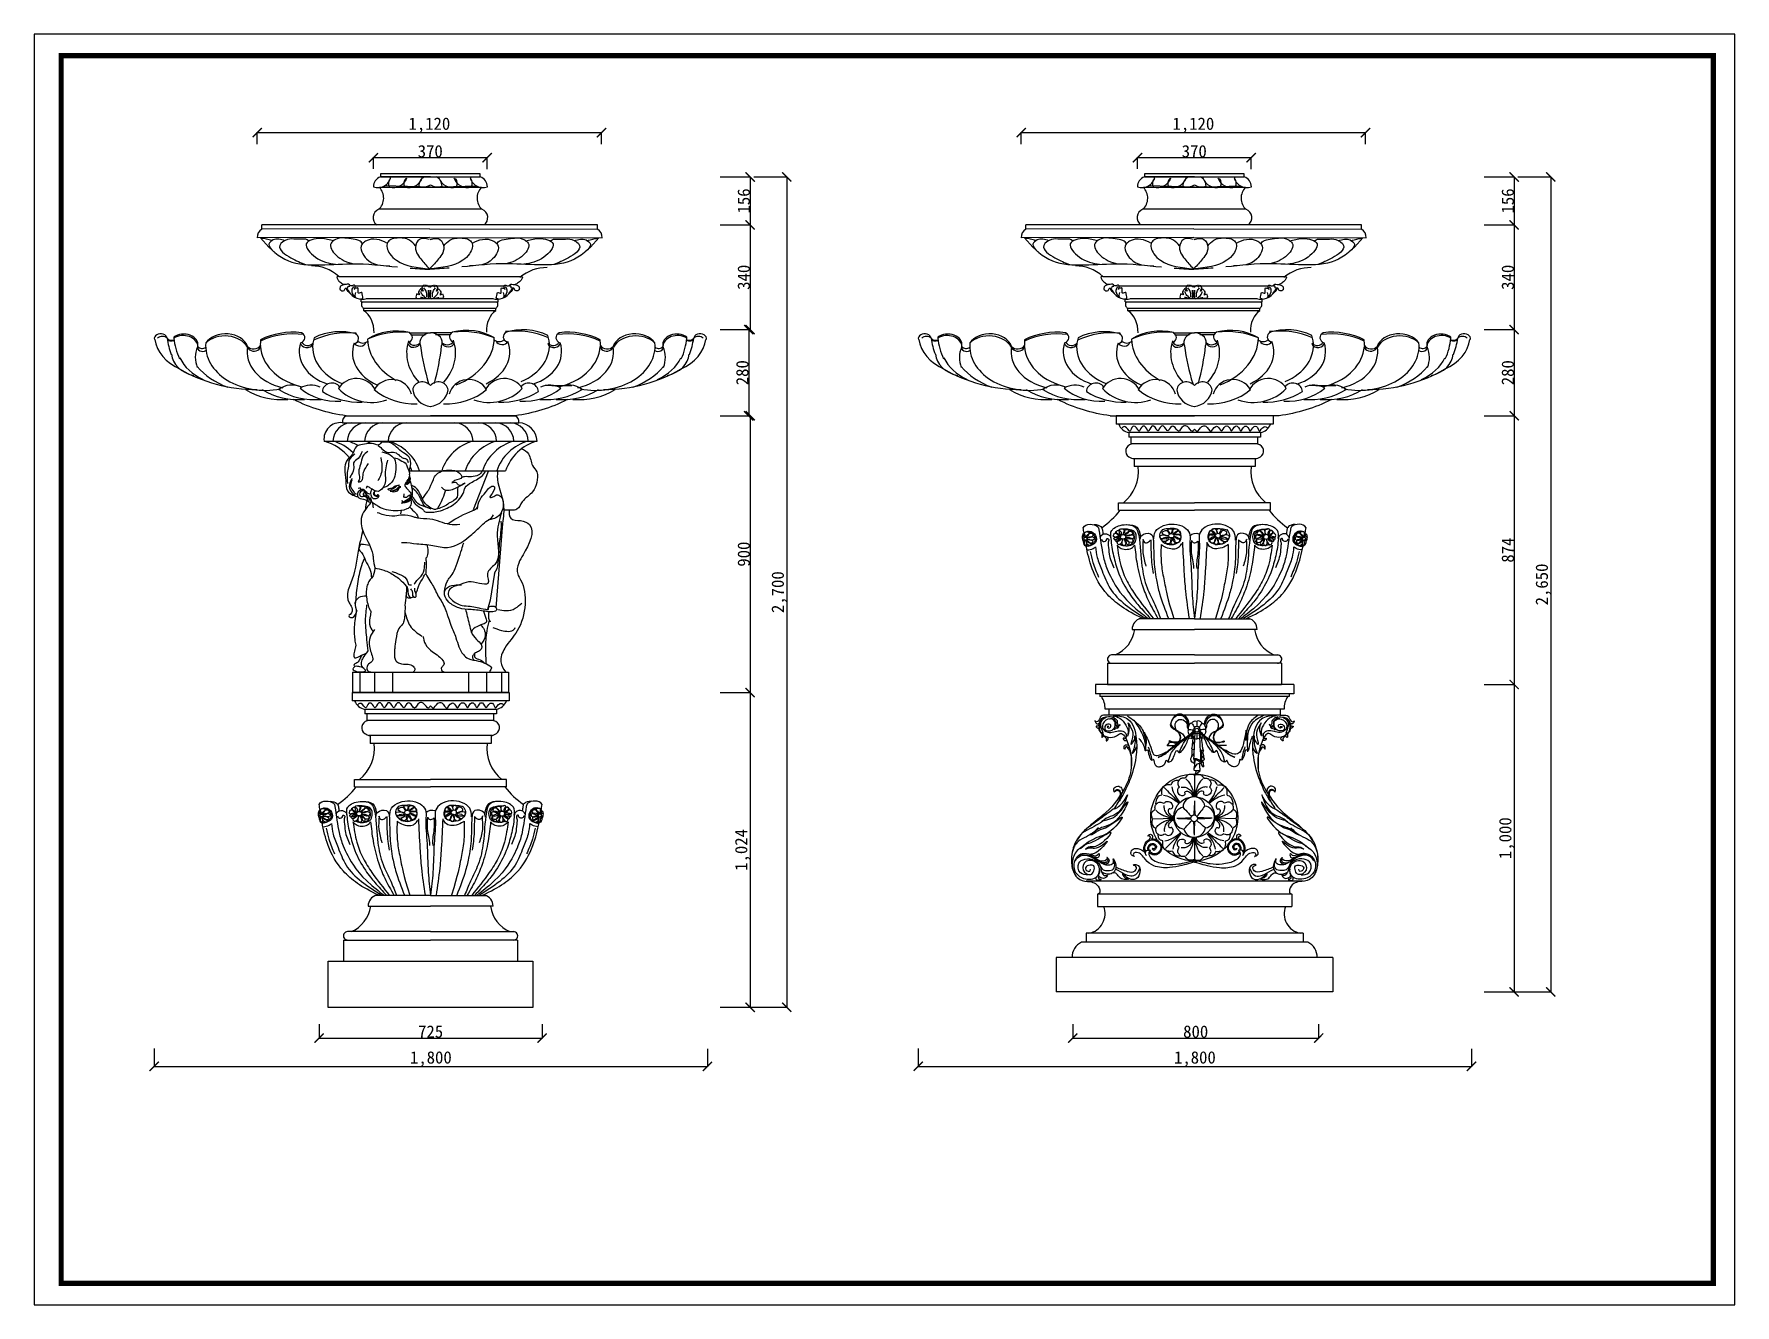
# Model space of a CAD drawing. Extents: x 3172 to 33391, y 13916 to 34175.
# Drawn here: x 14790 to 20323, y 26104 to 30237 of the extents above; entities that cross this region are included whole.
import ezdxf

# ---------------------------------------------------------------- set-up
doc = ezdxf.new("R2010")
doc.units = 0
doc.layers.get('0').update_dxf_attribs({"linetype": 'CONTINUOUS'})
doc.layers.get('DEFPOINTS').update_dxf_attribs({"linetype": 'CONTINUOUS'})
doc.dimstyles.new('ISO-25', dxfattribs={"dimtxt": 2.5, "dimasz": 2.5, "dimexe": 1.25, "dimexo": 0.625, "dimtad": 1, "dimdec": 4, "dimdsep": 46, "dimlunit": 6, "dimtxsty": 'Standard', "dimcen": 2.5, "dimadec": 0, "dimazin": 0, "dimtfac": 1, "dimtdec": 4, "dimtmove": 0, "dimatfit": 3, "dimfxl": 1, "dimtolj": 1, "dimtzin": 0, "dimarcsym": 0})

msp = doc.modelspace()

# ---------------------------------------------------------------- blocks, each defined once
blk = doc.blocks.new('_ARCHTICK')
at = {"color": 0, "linetype": 'ByBlock', "const_width": 0.15}
blk.add_lwpolyline([(-0.5, -0.5), (0.5, 0.5)], dxfattribs=at)
blk = doc.blocks.new('*D163')
at = {"color": 0, "lineweight": -2}
for p, q in [((15180.9, 26938.6), (15180.9, 26878.8)), ((16980.7, 26937), (16980.7, 26878.8)), ((15180.9, 26880), (16980.7, 26880))]:
    blk.add_line(p, q, dxfattribs=at)
at = {"layer": 'DEFPOINTS', "color": 0}
for p in [(15180.9, 26939.3), (16980.7, 26937.7), (16980.7, 26880)]:
    blk.add_point(p, dxfattribs=at)
at = {"color": 0, "lineweight": -2, "xscale": 30, "yscale": 30, "zscale": 30, "rotation": 180}
blk.add_blockref('_ARCHTICK', (15180.9, 26880), dxfattribs=at)
at = {"color": 0, "lineweight": -2, "xscale": 30, "yscale": 30, "zscale": 30}
blk.add_blockref('_ARCHTICK', (16980.7, 26880), dxfattribs=at)
at = {"color": 0, "insert": (16080.8, 26904), "char_height": 40, "attachment_point": 5}
blk.add_mtext('\\A1;1,800', dxfattribs=at)
blk = doc.blocks.new('*D164')
at = {"color": 0, "lineweight": -2}
for p, q in [((17131.8, 29772.4), (17239.6, 29772.4)), ((17238.4, 29772.4), (17238.4, 27072)), ((17120.9, 27072), (17239.6, 27072))]:
    blk.add_line(p, q, dxfattribs=at)
at = {"layer": 'DEFPOINTS', "color": 0}
for p in [(17131.1, 29772.4), (17120.3, 27072), (17238.4, 27072)]:
    blk.add_point(p, dxfattribs=at)
at = {"color": 0, "lineweight": -2, "xscale": 30, "yscale": 30, "zscale": 30}
for p, rotation in [((17238.4, 29772.4), 90), ((17238.4, 27072), 270)]:
    blk.add_blockref('_ARCHTICK', p, dxfattribs=dict(at, rotation=rotation))
at = {"color": 0, "insert": (17214.4, 28422.2), "char_height": 40, "attachment_point": 5, "rotation": 90}
blk.add_mtext('\\A1;2,700', dxfattribs=at)
blk = doc.blocks.new('A$C26B41D8D')
at = {"color": 7}
for p, q in [((769, 239.9), (833.3, 239.9)), ((774.4, 233.3), (817.4, 233.3)), ((897.7, 239.9), (833.3, 239.9)), ((892.3, 233.3), (849.3, 233.3))]:
    blk.add_line(p, q, dxfattribs=at)
for centre, radius, start, end in [((383.5, 213.6), 191.3, 235.6215, 275.9285), ((433.5, 213.6), 191.3, 235.6215, 275.9285), ((415.9, 4.4), 65.4, 63.1533, 128.1508), ((483.5, 213.6), 191.3, 235.6215, 275.9285), ((473.5, 9.1), 60.7, 63.6293, 123.4861), ((550.5, 181.9), 164.8, 227.8649, 274.3005), ((536, 47.6), 28.6, 33.7441, 177.7828), ((610.4, 28.6), 62.4, 24.7576, 150.9409), ((656.2, 147.2), 133.7, 221.3727, 290.0221), ((717.5, 27.5), 60.2, 12.3495, 152.7902), ((786.8, 193.4), 185.1, 228.3813, 272.129), ((809.3, 50.4), 29.7, 35.982, 171.533), ((842, 62), 62.5, 186.6447, 262.6904), ((824.7, 62), 62.5, 277.3096, 353.3553), ((857.4, 50.4), 29.7, 8.467, 144.018), ((879.8, 193.4), 185.1, 267.871, 311.6187), ((949.2, 27.5), 60.2, 27.2098, 167.6505), ((1010.4, 147.2), 133.7, 249.9779, 318.6273), ((1056.3, 28.6), 62.4, 29.0591, 155.2424), ((1116.1, 181.9), 164.8, 265.6995, 312.1351), ((1130.7, 47.6), 28.6, 2.2172, 146.2559), ((1183.2, 213.6), 191.3, 264.0715, 304.3785), ((1193.2, 9.1), 60.7, 56.5139, 116.3707), ((1233.2, 213.6), 191.3, 264.0715, 304.3785), ((1250.8, 4.4), 65.4, 51.8492, 116.8467), ((1283.2, 213.6), 191.3, 264.0715, 304.3785), ((618.8, 210.8), 196.7, 235.4932, 272.4534), ((1047.9, 210.8), 196.7, 267.5466, 304.5068)]:
    blk.add_arc(centre, radius, start, end, dxfattribs=at)
for centre, major_axis, start_param, end_param in [((19.3, 220.9), (19.3, 0.2), 0.050575, 3.317928), ((161.8, 231.7), (161, 1.8), 3.230952, 4.156739), ((24.2, 214.3), (17.2, 0.2), 0.574499, 2.512808), ((53.6, 230.2), (18.2, 0.2), 3.728342, 5.051791), ((50.7, 223.1), (12.2, 0.1), 3.245541, 5.537795), ((421.9, 256.1), (385.5, 4.3), 3.238622, 3.413559), ((89.2, 201.7), (42.7, 0.5), 6.110286, 8.630802), ((383.9, 240.8), (325.4, 3.7), 3.1855, 3.197283), ((87.1, 195.3), (44.3, 0.5), 6.264157, 8.526165), ((383.9, 240.8), (325.4, 3.7), 3.197283, 3.462828), ((336.1, 197.4), (181, 2), 3.062193, 4.951937), ((215.7, 182.4), (67.6, 0.8), 0.231291, 2.659887), ((213.3, 171.5), (72.6, 0.8), 0.360917, 2.481524), ((503.4, 203.4), (183.3, 2.1), 3.033986, 3.161022), ((420.1, 84.4), (189.4, 2.1), 1.396383, 2.115158), ((418.5, 103.1), (173.1, 1.9), 1.410301, 2.160517), ((582.6, 179.6), (145.3, 1.6), 2.88672, 4.288788), ((429.5, 224.2), (24.9, 0.3), 5.195201, 7.195928), ((460.5, 206.9), (18.8, 0.2), 3.101204, 5.963545), ((463.3, 213.5), (18.4, 0.2), 3.436764, 5.717398), ((645.9, 193.8), (167.9, 1.9), 3.040428, 4.206495), ((645.7, 193.6), (167.6, 1.9), 2.903787, 3.036237), ((584.6, 84.3), (194.6, 2.2), 1.433589, 2.124252), ((560.5, 134.9), (135.6, 1.5), 1.182508, 2.174356), ((750.3, 175.2), (152.2, 1.7), 2.867646, 4.164492), ((620.8, 211.4), (18.4, 0.2), 3.467279, 6.088492), ((592.2, 221), (24.6, 0.3), 5.239346, 7.201291), ((629.3, 221.2), (18.4, 0.2), 3.765102, 5.65083), ((729.8, 142.7), (128.4, 1.4), 1.239278, 2.295152), ((744.4, 88), (192.2, 2.2), 1.431452, 2.112072), ((862, 224.6), (218.3, 2.5), 3.161536, 4.055951), ((629.3, 221.2), (18.4, 0.2), 6.218289, 6.23628), ((975.8, 176.2), (214.1, 2.4), 2.904151, 3.736436), ((783.1, 207.2), (18.2, 0.2), 3.270529, 6.159798), ((785.6, 214.2), (18.4, 0.2), 3.129136, 5.711396), ((754.6, 224.7), (24.6, 0.3), 5.308174, 7.201291), ((841.6, 208.2), (40.5, 0.5), 1.72742, 3.470048), ((829, 208.1), (40.5, 0.5), 5.95473, 7.697358), ((884.8, 215.3), (18.4, 0.2), 3.713382, 6.295642), ((887.4, 208.4), (18.2, 0.2), 3.26498, 6.154249), ((695.5, 173.1), (214.1, 2.4), 5.688342, 6.520627), ((915.6, 226.5), (24.6, 0.3), 2.223487, 4.116604), ((942.2, 145.1), (128.4, 1.4), 0.846441, 1.902314), ((928.9, 90), (192.2, 2.2), 1.029521, 1.710141), ((808.1, 224), (218.3, 2.5), 5.193023, 6.263242), ((921, 177.1), (152.2, 1.7), 5.260286, 6.557132), ((1040.9, 225.9), (18.4, 0.2), 3.188497, 3.206489), ((1040.9, 225.9), (18.4, 0.2), 3.773948, 5.659676), ((1049.6, 216.2), (18.4, 0.2), 3.336286, 5.957499), ((1078, 226.4), (24.6, 0.3), 2.223487, 4.185432), ((1111.6, 141.1), (135.6, 1.5), 0.967237, 1.959085), ((1088.7, 89.9), (194.6, 2.2), 1.017341, 1.708004), ((1024.9, 198.1), (167.9, 1.9), 5.218283, 6.38435), ((1025.1, 197.8), (167.6, 1.9), 0.105355, 0.237805), ((150.3, 174.7), (98.1, 1.1), 3.180705, 4.368767), ((238, 203.4), (170, 1.9), 3.469267, 4.14371), ((261.6, 159.5), (137.7, 1.5), 2.813088, 3.426001), ((145.9, 191.5), (15.3, 0.2), 2.823337, 5.423688), ((144.6, 201.2), (15.2, 0.2), 3.655111, 5.471071), ((434.3, 179.1), (154.4, 1.7), 2.994103, 4.399342), ((300, 204.2), (21.4, 0.2), 3.656102, 5.930473), ((301, 195.9), (19.5, 0.2), 3.147415, 6.434801), ((503.4, 203.4), (183.3, 2.1), 3.186693, 4.314877), ((2047.2, 299.4), (1249.6, 14), 3.229778, 3.354483), ((-378.4, 272.2), (1249.6, 14), 6.070295, 6.195), ((314.6, 356.7), (376.6, 4.2), 4.024312, 4.69253), ((328.1, 229.8), (233.9, 2.6), 3.689587, 4.231861)]:
    blk.add_ellipse(centre, major_axis=major_axis, ratio=0.8, start_param=start_param, end_param=end_param, dxfattribs=at)
at = {"color": 7, "extrusion": (0, 0, -1)}
for centre, major_axis, start_param, end_param in [((1084.1, 179.6), (-145.3, 1.6), 2.88672, 4.288788), ((1203.4, 213.5), (-18.4, 0.2), 3.436764, 5.717398), ((1206.2, 206.9), (-18.8, 0.2), 3.101204, 5.963545), ((1237.1, 224.2), (-24.9, 0.3), 5.195201, 7.195928), ((1246.6, 84.4), (-189.4, 2.1), 1.396383, 2.115158), ((1248.2, 103.1), (-173.1, 1.9), 1.410301, 2.160517), ((1330.6, 197.4), (-181, 2), 3.062193, 4.951937), ((1163.3, 203.4), (-183.3, 2.1), 3.033986, 3.161022), ((1450.9, 182.4), (-67.6, 0.8), 0.231291, 2.659887), ((1453.4, 171.5), (-72.6, 0.8), 0.360917, 2.481524), ((1577.5, 201.7), (-42.7, 0.5), 6.110286, 8.630802), ((1579.6, 195.3), (-44.3, 0.5), 6.264157, 8.526165), ((1504.9, 231.7), (-161, 1.8), 3.230952, 4.156739), ((1282.8, 240.8), (-325.4, 3.7), 3.197283, 3.462828), ((1613.1, 230.2), (-18.2, 0.2), 3.728342, 5.051791), ((1616, 223.1), (-12.2, 0.1), 3.245541, 5.537795), ((1282.8, 240.8), (-325.4, 3.7), 3.1855, 3.197283), ((1244.8, 256.1), (-385.5, 4.3), 3.238622, 3.413559), ((1647.4, 220.9), (-19.3, 0.2), 0.050575, 3.317928), ((1642.5, 214.3), (-17.2, 0.2), 0.574499, 2.512808), ((1163.3, 203.4), (-183.3, 2.1), 3.186693, 4.314877), ((1232.3, 179.1), (-154.4, 1.7), 2.994103, 4.399342), ((1365.7, 195.9), (-19.5, 0.2), 3.147415, 6.434801), ((1366.7, 204.2), (-21.4, 0.2), 3.656102, 5.930473), ((1520.8, 191.5), (-15.3, 0.2), 2.823337, 5.423688), ((1522.1, 201.2), (-15.2, 0.2), 3.655111, 5.471071), ((1428.7, 203.4), (-170, 1.9), 3.469267, 4.14371), ((1405.1, 159.5), (-137.7, 1.5), 2.813088, 3.426001), ((1516.4, 174.7), (-98.1, 1.1), 3.180705, 4.368767), ((1352.1, 356.7), (-376.6, 4.2), 4.024312, 4.69253), ((1338.6, 229.8), (-233.9, 2.6), 3.689587, 4.231861)]:
    blk.add_ellipse(centre, major_axis=major_axis, ratio=0.8, start_param=start_param, end_param=end_param, dxfattribs=at)
at = {"color": 7}
blk.add_open_spline([(1260, 67.3), (1233.1, 67.5), (1206.2, 67.7), (1179.4, 68)], degree=3, dxfattribs=at)
blk = doc.blocks.new('A$C1DFD173B')
for p, q in [((983.7, 144.6), (13.6, 144.6)), ((13.6, 131.3), (13.6, 144.6)), ((983.7, 131.3), (983.7, 144.6))]:
    blk.add_line(p, q)
at = {"color": 7}
for p, q in [((498.7, 103.7), (0, 102.9)), ((498.7, 132), (13.6, 131.3)), ((498.7, 132), (983.7, 131.3)), ((498.7, 103.7), (997.4, 102.9)), ((498.7, 3.7), (498.7, 3.7)), ((498.7, 3.7), (498.7, 3.7))]:
    blk.add_line(p, q, dxfattribs=at)
for centre, start, end in [((32, 104.9), 124.7382, 183.6092), ((965.4, 104.9), 356.3908, 55.2618)]:
    blk.add_arc(centre, 32, start, end, dxfattribs=at)
for points, knots in [([(43.9, 93.3), (36.8, 95.6), (19.2, 101.1), (12.7, 101.2), (9.6, 102.9)], [0.0468422, 0.0468422, 0.0468422, 0.0468422, 0.0993478, 0.2110107, 0.2110107, 0.2110107, 0.2110107]), ([(9.7, 102.8), (30.5, 75.2), (95.6, -3.6), (254.9, 27.2), (362.3, 13.1), (406, 8.1)], [0, 0, 0, 0, 0.596015, 1.751481, 2.551645, 2.551645, 2.551645, 2.551645]), ([(148.8, 91.3), (146.6, 101), (112.6, 96.6), (87.2, 101.9), (49.4, 71.7), (98.4, 34.4), (126.3, 21.7), (139.6, 15.8)], [0.015588, 0.015588, 0.015588, 0.015588, 0.222186, 0.374135, 0.555846, 0.864823, 1.148119, 1.148119, 1.148119, 1.148119]), ([(303.4, 82), (304.2, 93.9), (264.2, 100.7), (234.7, 105.8), (203.9, 80.6), (229.7, 37.2), (260.1, 21.9), (278.8, 18.3)], [0, 0, 0, 0, 0.215611, 0.488111, 0.595515, 0.840504, 1.185256, 1.185256, 1.185256, 1.185256]), ([(457.9, 76.7), (452.6, 83.6), (439.7, 100.5), (410, 104), (387.5, 99.1), (374.1, 87.2), (375.2, 68.4), (383.5, 47.9), (419.3, 10.5), (463.7, 5.4), (498.7, 2.2)], [0, 0, 0, 0, 0.151794, 0.370533, 0.484894, 0.566322, 0.665871, 0.795111, 0.965523, 1.56463, 1.56463, 1.56463, 1.56463]), ([(539.5, 76.7), (544.8, 83.6), (557.6, 100.5), (587.3, 104), (609.9, 99.1), (623.3, 87.2), (622.2, 68.4), (613.9, 47.9), (578.1, 10.5), (533.7, 5.4), (498.7, 2.2)], [0, 0, 0, 0, 0.151794, 0.370533, 0.484894, 0.566322, 0.665871, 0.795111, 0.965523, 1.56463, 1.56463, 1.56463, 1.56463]), ([(987.6, 102.8), (966.8, 75.2), (901.7, -3.6), (742.5, 27.2), (635, 13.1), (591.4, 8.1)], [0, 0, 0, 0, 0.596015, 1.751481, 2.551645, 2.551645, 2.551645, 2.551645]), ([(694, 82), (693.2, 93.9), (733.1, 100.7), (762.6, 105.8), (793.5, 80.6), (767.7, 37.2), (737.3, 21.9), (718.6, 18.3)], [0, 0, 0, 0, 0.215611, 0.488111, 0.595515, 0.840504, 1.185256, 1.185256, 1.185256, 1.185256]), ([(848.5, 91.3), (850.7, 101), (884.8, 96.6), (910.1, 101.9), (948, 71.7), (899, 34.4), (871, 21.7), (857.7, 15.8)], [0.015588, 0.015588, 0.015588, 0.015588, 0.222186, 0.374135, 0.555846, 0.864823, 1.148119, 1.148119, 1.148119, 1.148119]), ([(953.4, 93.3), (960.5, 95.6), (978.1, 101.1), (984.6, 101.2), (987.7, 102.9)], [0.0468422, 0.0468422, 0.0468422, 0.0468422, 0.0993478, 0.2110107, 0.2110107, 0.2110107, 0.2110107])]:
    blk.add_open_spline(points, degree=3, knots=knots, dxfattribs=at)
for points, start_tangent in [([(80, 93.3), (45.9, 95.9), (33.7, 82), (48.5, 57.6)], (0.660108, 0.75117)), ([(374.9, 85.5), (346.1, 97.7), (313, 91.6), (302.5, 81.1), (316.5, 34), (383.7, 11.3)], (-0.116939, 0.993139)), ([(622.4, 85.5), (651.2, 97.7), (684.4, 91.6), (694.9, 81.1), (680.9, 34), (613.7, 11.3)], (0.116939, 0.993139)), ([(917.4, 93.3), (951.4, 95.9), (963.7, 82), (948.8, 57.6)], (-0.660108, 0.75117))]:
    blk.add_spline(points, degree=3, dxfattribs=dict(at, start_tangent=start_tangent))
for points in [[(221.3, 92.4), (183.8, 100.3), (141.9, 83.7), (168.1, 40.1), (226.6, 16.6)], [(497.1, 97.7), (469.2, 97.7), (457.9, 71.5), (476.2, 29.6), (499.7, 0)], [(500.2, 97.7), (528.2, 97.7), (539.5, 71.5), (521.2, 29.6), (497.6, 0)], [(776, 92.4), (813.6, 100.3), (855.4, 83.7), (829.3, 40.1), (770.8, 16.6)]]:
    blk.add_spline(points, degree=3, dxfattribs=at)
for points in [[(442.4, 4.2), (461.1, 2.4), (479.8, 1.1), (498.7, 0.9)], [(554.9, 4.2), (536.3, 2.4), (517.6, 1.1), (498.7, 0.9)]]:
    blk.add_open_spline(points, degree=3, dxfattribs=at)
blk = doc.blocks.new('A$C2B700275')
at = {"xscale": 1.25, "zscale": 1.25}
blk.add_blockref('A$C1DFD173B', (0, 0), dxfattribs=at)
blk = doc.blocks.new('A$C482545CA')
at = {"color": 7}
for p, q in [((88.6, 141.2), (682.4, 141.2)), ((141.2, 117.8), (627.4, 117.8)), ((161.7, 77.6), (161.7, 85.7)), ((177.6, 85.7), (591, 85.7)), ((607, 77.6), (607, 85.7)), ((161.7, 77.6), (607, 77.6)), ((169.6, 62), (599, 62)), ((169.6, 62), (169.6, 56)), ((169.6, 56), (599, 56)), ((599, 62), (599, 56))]:
    blk.add_line(p, q, dxfattribs=at)
for centre, radius, start, end in [((2.5, 13.7), 153.8, 55.9684, 90.9444), ((761.9, 9.5), 153.8, 88.1861, 123.1621), ((89.9, 81.8), 36.6, 37.1759, 55.2559), ((165, 148.2), 63.8, 223.9656, 283.395), ((603.7, 148.2), 63.8, 256.605, 316.0344), ((678.7, 81.8), 36.6, 124.7441, 142.8241), ((169.9, 71), 7.47, 119.6483, 199.9642), ((172.2, 71.6), 9.86, 198.2416, 254.5885), ((144, 2.3), 59.5, 357.7644, 64.5231), ((625.2, 5.7), 56, 117.6765, 183.6796), ((596.4, 71.6), 9.86, 285.4115, 341.7584), ((598.8, 71), 7.47, 340.0358, 60.3517)]:
    blk.add_arc(centre, radius, start, end, dxfattribs=at)
for points, knots in [([(85.7, 141.2), (84.4, 140.6), (81.6, 139.3), (84.7, 133.6), (90.7, 128.5), (98.6, 123.8), (104.5, 121.3), (106.3, 120.7)], [0, 0, 0, 0, 6.04848, 13.115882, 25.589603, 48.217749, 57.484575, 57.484575, 57.484575, 57.484575]), ([(683, 141.2), (684.3, 140.6), (687, 139.3), (683.9, 133.6), (678, 128.5), (670.1, 123.8), (664.1, 121.3), (662.4, 120.7)], [0, 0, 0, 0, 6.04848, 13.115882, 25.589603, 48.217749, 57.484575, 57.484575, 57.484575, 57.484575]), ([(143, 88.3), (142.9, 88.6), (140.9, 91.6), (142.3, 96.4), (143.7, 100.8)], [8.622854, 8.622854, 8.622854, 8.622854, 9.455603, 19.304128, 19.304128, 19.304128, 19.304128]), ([(625.6, 88.3), (625.8, 88.6), (627.7, 91.6), (626.3, 96.4), (625, 100.8)], [8.622854, 8.622854, 8.622854, 8.622854, 9.455603, 19.304128, 19.304128, 19.304128, 19.304128])]:
    blk.add_open_spline(points, degree=3, knots=knots, dxfattribs=at)
for points in [[(162.6, 85.5), (166.1, 85.9), (164.5, 97.4), (164.1, 100.9), (157.9, 100), (152.6, 99.3), (151.7, 106.3), (150.8, 112.5), (147.3, 112), (141.2, 111.2), (139.3, 108.7), (141.1, 112), (140.1, 119.1), (132.2, 118), (127.8, 117.4), (123.3, 120.5), (116.5, 121.6), (109.3, 121), (98.3, 118.8), (92.7, 113.6), (94.9, 106.7), (105.9, 106.4), (108.8, 109.4), (110.5, 111.8), (113.8, 111.7), (118.6, 112.6), (118.6, 115.4), (124.3, 116.9)], [(126.8, 98.5), (115, 111.1)], [(140.4, 90.5), (131.9, 107.2), (137.8, 116.2)], [(370.4, 120.6), (368.6, 115.3), (366, 119.7), (360.7, 116.2), (359.8, 110), (362.4, 104.7), (359.8, 105.5), (356.2, 110), (350, 105.5), (348.2, 100.2), (350.9, 95.8), (347.4, 95.8), (342.9, 97.6), (340.3, 93.1), (340.3, 87.8), (353.6, 85.7)], [(378, 85), (361.7, 87.8), (354.6, 88.5)], [(373.9, 86.9), (359.8, 95.8), (355.3, 103.8)], [(374.8, 90.5), (373.1, 103.8), (365.1, 112.6)], [(383.7, 115.3), (380.1, 115.3), (376.6, 118.8), (373.1, 117.1)], [(380.1, 84.3), (381, 91.4), (380.1, 107.3)], [(380.1, 84.3), (381, 91.4), (380.1, 107.3)], [(381.6, 84.3), (382.4, 91.4), (381.6, 107.3)], [(381.6, 84.3), (382.4, 91.4), (381.6, 107.3)], [(385, 115.3), (388.5, 115.3), (392, 118.8), (395.6, 117.1)], [(387.1, 84.3), (386.2, 91.4), (387.1, 107.3)], [(387.1, 84.3), (386.2, 91.4), (387.1, 107.3)], [(388.5, 84.3), (387.6, 91.4), (388.5, 107.3)], [(388.5, 84.3), (387.6, 91.4), (388.5, 107.3)], [(390.6, 85), (406.9, 87.8), (414, 88.5)], [(393.8, 90.5), (395.6, 103.8), (403.6, 112.6)], [(394.7, 86.9), (408.9, 95.8), (413.3, 103.8)], [(398.2, 120.6), (400, 115.3), (402.7, 119.7), (408, 116.2), (408.9, 110), (406.2, 104.7), (408.9, 105.5), (412.4, 110), (418.6, 105.5), (420.4, 100.2), (417.7, 95.8), (421.3, 95.8), (425.7, 97.6), (428.4, 93.1), (428.4, 87.8), (415.1, 85.7)], [(606.1, 85.5), (602.6, 85.9), (604.1, 97.4), (604.6, 100.9), (610.7, 100), (616, 99.3), (617, 106.3), (617.8, 112.5), (621.3, 112), (627.5, 111.2), (629.3, 108.7), (627.6, 112), (628.5, 119.1), (636.4, 118), (640.8, 117.4), (645.4, 120.5), (652.1, 121.6), (659.4, 121), (670.3, 118.8), (675.9, 113.6), (673.7, 106.7), (662.7, 106.4), (659.9, 109.4), (658.1, 111.8), (654.9, 111.7), (650, 112.6), (650, 115.4), (644.3, 116.9)], [(628.2, 90.5), (636.8, 107.2), (630.9, 116.2)], [(641.8, 98.5), (653.7, 111.1)]]:
    blk.add_spline(points, degree=3, dxfattribs=at)
blk = doc.blocks.new('*D171')
at = {"color": 0, "lineweight": -2}
for p, q in [((15515.9, 29879.5), (15515.9, 29917.9)), ((15515.9, 29916.7), (16635.9, 29916.7)), ((16635.9, 29879.5), (16635.9, 29917.9))]:
    blk.add_line(p, q, dxfattribs=at)
at = {"layer": 'DEFPOINTS', "color": 0}
for p in [(16635.9, 29916.7), (15515.9, 29878.9), (16635.9, 29878.9)]:
    blk.add_point(p, dxfattribs=at)
at = {"color": 0, "lineweight": -2, "xscale": 30, "yscale": 30, "zscale": 30, "rotation": 180}
blk.add_blockref('_ARCHTICK', (15515.9, 29916.7), dxfattribs=at)
at = {"color": 0, "lineweight": -2, "xscale": 30, "yscale": 30, "zscale": 30}
blk.add_blockref('_ARCHTICK', (16635.9, 29916.7), dxfattribs=at)
at = {"color": 0, "insert": (16075.9, 29940.6), "char_height": 40, "attachment_point": 5}
blk.add_mtext('\\A1;1,120', dxfattribs=at)
blk = doc.blocks.new('*D172')
at = {"color": 0, "lineweight": -2}
for p, q in [((15893.9, 29798.5), (15893.9, 29836.6)), ((15893.9, 29835.3), (16263.7, 29835.3)), ((16263.7, 29797.9), (16263.7, 29836.6))]:
    blk.add_line(p, q, dxfattribs=at)
at = {"layer": 'DEFPOINTS', "color": 0}
for p in [(16263.7, 29835.3), (15893.9, 29797.8), (16263.7, 29797.2)]:
    blk.add_point(p, dxfattribs=at)
at = {"color": 0, "lineweight": -2, "xscale": 30, "yscale": 30, "zscale": 30, "rotation": 180}
blk.add_blockref('_ARCHTICK', (15893.9, 29835.3), dxfattribs=at)
at = {"color": 0, "lineweight": -2, "xscale": 30, "yscale": 30, "zscale": 30}
blk.add_blockref('_ARCHTICK', (16263.7, 29835.3), dxfattribs=at)
at = {"color": 0, "insert": (16078.8, 29855.9), "char_height": 40, "attachment_point": 5}
blk.add_mtext('\\A1;370', dxfattribs=at)
blk = doc.blocks.new('A$C1FA87F15')
for p, q in [((71.7, 900), (621.1, 900)), ((59.3, 877.3), (633.5, 877.3)), ((0, 817.6), (692.8, 817.6)), ((275.4, 720.7), (590.4, 720.7)), ((533.8, 719), (485.2, 594.5)), ((250.9, 591.6), (248.9, 581.2)), ((560.1, 275), (581.4, 550.2)), ((554.7, 388.3), (539.9, 300.1)), ((539.9, 300.1), (531.9, 269.8)), ((530.2, 263.2), (530.1, 263)), ((92.8, 66.7), (600, 66.7)), ((92.8, 66.7), (92.8, 0)), ((115.9, 66.7), (115.9, 0)), ((164.1, 66.7), (164.1, 0)), ((222.9, 66.7), (222.9, 0)), ((469.9, 66.7), (469.9, 0)), ((528.6, 66.7), (528.6, 0)), ((576.9, 66.7), (576.9, 0)), ((600, 66.7), (600, 0)), ((92.8, 0), (600, 0))]:
    blk.add_line(p, q)
for centre, radius, start, end in [((80.4, 880.5), 21.3, 114.0832, 188.6973), ((612.4, 880.5), 21.3, 351.3027, 65.9168), ((52.4, 824.8), 52.9, 82.5572, 187.9064), ((90.7, 815.2), 62.2, 92.6172, 177.8464), ((137.6, 815.2), 62.2, 92.6172, 177.8464), ((193.7, 815.2), 62.2, 92.6172, 177.8464), ((270.2, 815.2), 62.2, 92.6172, 177.8464), ((422.5, 815.2), 62.2, 2.1536, 87.3828), ((499.1, 815.2), 62.2, 2.1536, 87.3828), ((555.2, 815.2), 62.2, 2.1536, 87.3828), ((602.1, 815.2), 62.2, 2.1536, 87.3828), ((630.6, 815.2), 62.2, 2.1536, 87.3828), ((-45.1, 660), 163.9, 39.1385, 74.0132), ((-9.4, 675), 147.5, 45.3671, 75.1065), ((37.6, 675), 147.5, 60.1835, 75.1065), ((93.7, 675), 147.5, 65.9406, 75.1065), ((170.2, 675), 147.5, 18.0717, 75.1065), ((522.6, 675), 147.5, 104.8935, 161.9283), ((599.1, 675), 147.5, 104.8935, 161.9283), ((655.2, 675), 147.5, 104.8935, 161.9283), ((702.1, 675), 147.5, 104.8935, 161.9283), ((730.7, 675), 147.5, 104.8935, 161.9283), ((145, 675), 147.5, 18.0717, 23.402)]:
    blk.add_arc(centre, radius, start, end)
for points, knots in [([(174, 804.1), (157.6, 812.7), (135.2, 808.5), (99.9, 801.8), (95, 772.6), (70.2, 755.9), (65.6, 722.1), (71.7, 692.3), (70, 657), (92.1, 641.9), (104.4, 638.1), (109.8, 637)], [0, 0, 0, 0, 47.06559, 67.492087, 93.246072, 120.634741, 144.17853, 181.836232, 213.240029, 233.680635, 249.499621, 249.499621, 249.499621, 249.499621]), ([(276.5, 720.1), (278.5, 725.6), (282.9, 740.3), (281.5, 766.9), (255, 779.5), (236.8, 797.8), (213.3, 816.6), (194.6, 814.2), (185.1, 812.9)], [11.742176, 11.742176, 11.742176, 11.742176, 28.405381, 55.787002, 77.597406, 106.080298, 131.976432, 158.156065, 158.156065, 158.156065, 158.156065]), ([(187.9, 782.7), (206.8, 777.1), (234.2, 769.1), (233.1, 721.6), (230.7, 696.4), (217.5, 678.6), (209, 674.3)], [0, 0, 0, 0, 48.483886, 70.440283, 96.101672, 123.592217, 123.592217, 123.592217, 123.592217]), ([(642.2, 793), (651.7, 790.1), (672.2, 774.9), (672, 740.9), (697, 716.1), (692.9, 683), (679.1, 646.1), (643.8, 628.2), (629.7, 586), (601.7, 594.4), (585.4, 592.7), (585.1, 597.6)], [108.795989, 108.795989, 108.795989, 108.795989, 132.970693, 167.376296, 188.549663, 217.773837, 246.131684, 287.476661, 314.504201, 350.249846, 350.525483, 350.525483, 350.525483, 350.525483]), ([(228.4, 762.8), (235.1, 763.6), (247.1, 754.6), (267.7, 747.2), (270.1, 733.8), (272.1, 728.7), (272.7, 727.5)], [0, 0, 0, 0, 19.612021, 40.781668, 52.756704, 56.397147, 56.397147, 56.397147, 56.397147]), ([(272.7, 728.1), (273, 727), (275, 720.8), (277.8, 715.7), (278.2, 710.6)], [26.924717, 26.924717, 26.924717, 26.924717, 29.526078, 41.8709, 41.8709, 41.8709, 41.8709]), ([(284.8, 631.2), (291, 616.1), (304.6, 606.6), (323.2, 595.6), (326.7, 585.6), (343.9, 586.9), (361.1, 586.3), (389.6, 594.2), (428.6, 612.1), (455.1, 646.4), (456.6, 666.9), (471.8, 681.6), (506, 695.5), (523.3, 714.7), (525.4, 720.7)], [2.674918, 2.674918, 2.674918, 2.674918, 19.999632, 45.678068, 67.106448, 93.535067, 114.409909, 138.161411, 177.327703, 219.52177, 224.623573, 247.399324, 274.419243, 290.931903, 290.931903, 290.931903, 290.931903]), ([(319.7, 629.7), (337, 653.7), (343.4, 663.3), (351.7, 683.9), (363.4, 711.6), (380, 718.6), (388.7, 722.2)], [14.895401, 14.895401, 14.895401, 14.895401, 32.80024, 82.280786, 103.887038, 127.949288, 127.949288, 127.949288, 127.949288]), ([(513.6, 720.7), (510.1, 708.1), (489.8, 700), (456.2, 703), (449.4, 700), (446, 697.2)], [16.201545, 16.201545, 16.201545, 16.201545, 48.423996, 63.038591, 74.251505, 74.251505, 74.251505, 74.251505]), ([(581.4, 550.2), (584.1, 570.9), (591.1, 623.4), (561, 678.7), (565.1, 715.4), (565.9, 720.7)], [0, 0, 0, 0, 53.222199, 134.686279, 148.632834, 148.632834, 148.632834, 148.632834]), ([(118.4, 658.6), (119.1, 661.7), (120.3, 667), (114.1, 664.5), (111.1, 663.2)], [47.205206, 47.205206, 47.205206, 47.205206, 54.727364, 61.923206, 61.923206, 61.923206, 61.923206]), ([(191.3, 665.8), (192.6, 666.3), (198.1, 668.5), (204.9, 671.2), (209.6, 674.7), (210.7, 675.6)], [128.625565, 128.625565, 128.625565, 128.625565, 132.30635, 143.574026, 147.375399, 147.375399, 147.375399, 147.375399]), ([(237.4, 661.4), (237.7, 659.5), (238.8, 658.5), (241.1, 658.8), (242.6, 660.7), (243.4, 663.5), (241.8, 664.8), (241, 665.1), (240.9, 665.1)], [2.727265, 2.727265, 2.727265, 2.727265, 4.325074, 5.949996, 8.161012, 10.386327, 12.433884, 12.642247, 12.642247, 12.642247, 12.642247]), ([(268.1, 676.2), (267.5, 677.2), (266.9, 681.9), (273.8, 685.4), (281.1, 692.4), (279.9, 700.9), (278.2, 710.6)], [0, 0, 0, 0, 2.99893, 9.890556, 16.35154, 32.475355, 32.475355, 32.475355, 32.475355]), ([(269.5, 686.1), (270.4, 689), (272.1, 692.2), (276.3, 696.4), (276.7, 701.5), (278.5, 703.9), (279.2, 704.6)], [0, 0, 0, 0, 5.217358, 9.328772, 14.750706, 17.3459, 17.3459, 17.3459, 17.3459]), ([(269.5, 686.1), (271, 687.8), (273.5, 690.3), (278.6, 694.4), (278, 699.8), (279.4, 701.9), (279.5, 702)], [0, 0, 0, 0, 4.569712, 9.311159, 15.739165, 16.267248, 16.267248, 16.267248, 16.267248]), ([(272.8, 683.3), (272.7, 683), (272.6, 682.2), (273.3, 680.9), (275, 680.6), (276.4, 681.6), (277.6, 683), (277.1, 684.6), (276.4, 685.1), (276, 685.2), (275.9, 685.2)], [1.399801, 1.399801, 1.399801, 1.399801, 2.234487, 3.583897, 4.651235, 6.101628, 7.867918, 9.066238, 9.653864, 10.113437, 10.113437, 10.113437, 10.113437]), ([(279.2, 689.1), (283.4, 675.6), (288.4, 658.1), (286.2, 639.8), (284.4, 634.4)], [3.182725, 3.182725, 3.182725, 3.182725, 42.47896, 54.053215, 54.053215, 54.053215, 54.053215]), ([(281, 694.6), (281, 694.6), (281, 694.6), (280.4, 696.5), (279.9, 697.6)], [0, 0, 0, 0, 2.322732, 5.768365, 5.768365, 5.768365, 5.768365]), ([(435.1, 669.2), (431.9, 657.9), (441.5, 630.8), (407.1, 617.7), (390.6, 603.5), (362.1, 595.5), (360.5, 594.1), (325.1, 608.6), (310.8, 655), (295.2, 669.9), (284, 673.9)], [0, 0, 0, 0, 30.395484, 59.865521, 79.14562, 100.183131, 132.004003, 173.096669, 204.064854, 225.676427, 225.676427, 225.676427, 225.676427]), ([(285.2, 666.5), (297.2, 659.5), (309.1, 638.3), (320.9, 616.5), (324.2, 606), (347.4, 597.4)], [13.227463, 13.227463, 13.227463, 13.227463, 36.791568, 53.687826, 65.087756, 65.087756, 65.087756, 65.087756]), ([(498.5, 596.2), (499.5, 607.6), (503.6, 627.8), (524.7, 648.7), (534.6, 665.8), (558.1, 676.7), (552.3, 649.6), (533.4, 633.1), (552.1, 635.4), (560.3, 646.1), (577.7, 637.4), (585.2, 615.8), (580.4, 587.9), (561.7, 566.5), (546.2, 564.1), (534.5, 561.4)], [16.42556, 16.42556, 16.42556, 16.42556, 45.17026, 69.657417, 89.060362, 99.452296, 120.717832, 133.147587, 141.784858, 153.734243, 166.132669, 181.911539, 210.899743, 234.573146, 251.136722, 251.136722, 251.136722, 251.136722]), ([(138.9, 624.9), (137.2, 618.8), (135.8, 611), (134.5, 602.4), (134, 595)], [0.86228, 0.86228, 0.86228, 0.86228, 17.032114, 22.576027, 22.576027, 22.576027, 22.576027]), ([(156.4, 660.6), (154.2, 658.8), (149.5, 652.7), (151.5, 640.4), (158.8, 629.8), (169.6, 631.5), (177, 632.9), (178.6, 639.7), (175.8, 639.6), (173.1, 636.2), (167.9, 639.2), (161.7, 641.1), (160, 650.1), (163.7, 654.1), (165.8, 655.5)], [29.786906, 29.786906, 29.786906, 29.786906, 37.145673, 50.022794, 58.792688, 66.749006, 75.697064, 77.905471, 78.347426, 82.300335, 87.339803, 91.29269, 99.006584, 105.198749, 105.198749, 105.198749, 105.198749]), ([(165.5, 611.5), (161.6, 614.2), (155, 619.1), (153.1, 627), (152.2, 630.5)], [0.716422, 0.716422, 0.716422, 0.716422, 13.622038, 23.542777, 23.542777, 23.542777, 23.542777]), ([(166.6, 655.3), (165.6, 654.7), (163.1, 652.7), (162.4, 647.1), (164.5, 641.1), (168.8, 641.5), (174.4, 640), (173.1, 643.6), (177.3, 644.7), (177.6, 641.3), (177.8, 638.7)], [6.150055, 6.150055, 6.150055, 6.150055, 9.234645, 15.062115, 19.400288, 22.78984, 26.742829, 28.257587, 29.890029, 34.90543, 34.90543, 34.90543, 34.90543]), ([(283.4, 623.2), (283.4, 623.2), (284, 604.4), (259.5, 591.2), (222.9, 589.3), (186.5, 596), (170.4, 609.3), (165.5, 611.5)], [21.128496, 21.128496, 21.128496, 21.128496, 28.586578, 40.450059, 71.98513, 126.202079, 141.375007, 141.375007, 141.375007, 141.375007]), ([(283.1, 638.1), (283.8, 635.7), (283.2, 632.7), (279.4, 630.1), (276.1, 624.3), (260.8, 619.3), (254.9, 619), (253.1, 618.9)], [5.27114, 5.27114, 5.27114, 5.27114, 6.196782, 14.248962, 23.700415, 35.601404, 40.764378, 40.764378, 40.764378, 40.764378]), ([(283.1, 638.1), (282.3, 634), (271.2, 627.2), (263.9, 622), (256.6, 619.7), (253.8, 618.8)], [6.810212, 6.810212, 6.810212, 6.810212, 16.929203, 30.281635, 38.255888, 38.255888, 38.255888, 38.255888]), ([(280.7, 634), (280.5, 634.5), (279.5, 636.3), (279.6, 639), (279.6, 641.1), (279.6, 641.8)], [0, 0, 0, 0, 1.498023, 5.099565, 6.821006, 6.821006, 6.821006, 6.821006]), ([(283.1, 638.1), (282.7, 638.5), (281.8, 639.4), (281.1, 640.9), (281, 642), (280.9, 642.4)], [0, 0, 0, 0, 1.463171, 3.26692, 4.205436, 4.205436, 4.205436, 4.205436]), ([(347.4, 597.4), (320.9, 607.2), (308.8, 608.7), (297.5, 622.8), (290.5, 633.4), (285.9, 640.1)], [0, 0, 0, 0, 19.999697, 37.078102, 45.638781, 45.638781, 45.638781, 45.638781]), ([(369, 597.4), (377.5, 611.5), (384.6, 629.7), (390.7, 640.5), (395.1, 657.5), (395.3, 658.2)], [20.708059, 20.708059, 20.708059, 20.708059, 46.262813, 75.168038, 76.193835, 76.193835, 76.193835, 76.193835]), ([(251.7, 488.4), (254, 488.3), (271.2, 487.8), (305.4, 482.7), (349.4, 480.9), (416.9, 462), (468, 502.3), (502.4, 534.2), (526.9, 558), (546.3, 568.5), (551.5, 577.7)], [42.478702, 42.478702, 42.478702, 42.478702, 48.37016, 87.069864, 134.998702, 175.490499, 251.866004, 274.935063, 314.718333, 327.513394, 327.513394, 327.513394, 327.513394]), ([(278.7, 602.6), (284.9, 596.5), (293.8, 587.8), (302, 579.7), (306.4, 567.6)], [0, 0, 0, 0, 21.965368, 31.607256, 31.607256, 31.607256, 31.607256]), ([(400.9, 549), (420.1, 560.2), (457, 584.1), (495.7, 594.9), (499.5, 604.3)], [3.022362, 3.022362, 3.022362, 3.022362, 22.247982, 29.827666, 29.827666, 29.827666, 29.827666]), ([(554.7, 388.3), (568.1, 405.8), (568, 470.6), (575, 514.5), (577.8, 545.1), (576.4, 557.3)], [0, 0, 0, 0, 36.487063, 81.28143, 113.183379, 113.183379, 113.183379, 113.183379]), ([(601.6, 594), (601.2, 583.5), (602.7, 558.7), (640.1, 561.8), (695.8, 539.1), (658.5, 464.9), (630.7, 421.1), (624.9, 388.7), (651.3, 349.9), (659.3, 283.5), (637.3, 202.5), (589.3, 154.1), (568, 102.1), (583, 77.7), (589.5, 67.2)], [7.58305, 7.58305, 7.58305, 7.58305, 30.678062, 58.878971, 86.11167, 172.287946, 198.868987, 229.39085, 247.930482, 316.765621, 394.585734, 454.028117, 494.264725, 524.570591, 524.570591, 524.570591, 524.570591]), ([(125.1, 528.1), (120.4, 500.9), (107.6, 461.2), (105.4, 384.8), (62.7, 309.9), (93.6, 276.4), (91.1, 257.3), (77.1, 249.5), (92.3, 236.9), (112.7, 264.5), (95.1, 288.5), (113.3, 313.5), (128.9, 314.7), (137.3, 314.5)], [109.755524, 109.755524, 109.755524, 109.755524, 131.938157, 216.475652, 292.475147, 307.671431, 327.776978, 333.295743, 340.194197, 362.313377, 388.806541, 407.746473, 428.503732, 428.503732, 428.503732, 428.503732]), ([(148.5, 477.8), (139.1, 479.4), (126.8, 481.5), (118.8, 482.5), (114.6, 475.2), (110.9, 464.9), (128.7, 450.3), (131.5, 429.4), (151.8, 402.7), (153.6, 381.8), (153.7, 371.3)], [7.813252, 7.813252, 7.813252, 7.813252, 33.694535, 40.526313, 45.403727, 53.445888, 66.7138, 96.204019, 123.305563, 149.861959, 149.861959, 149.861959, 149.861959]), ([(334.4, 480.9), (335.4, 477.3), (337.3, 463.8), (337.9, 456.4), (335.3, 441.8), (331.8, 437.2), (330.5, 436.6)], [36.032198, 36.032198, 36.032198, 36.032198, 43.98179, 69.684754, 76.498511, 79.911397, 79.911397, 79.911397, 79.911397]), ([(392, 328.5), (393.4, 340.2), (396.3, 363.6), (423.1, 385.4), (446.8, 462.8), (452.1, 480.9), (454.1, 486.8)], [0, 0, 0, 0, 29.981412, 59.757092, 91.851219, 108.09908, 108.09908, 108.09908, 108.09908]), ([(129.7, 434.6), (125.9, 424.9), (115.2, 396.3), (106.2, 347.1), (103, 308), (101.5, 288.9)], [6.574565, 6.574565, 6.574565, 6.574565, 33.529483, 85.155111, 134.684223, 134.684223, 134.684223, 134.684223]), ([(165, 404.2), (162.8, 389.9), (162.9, 379.5), (143.8, 361.5), (137.6, 339.4), (135.6, 310.3), (144, 277.6), (150.9, 265.2), (152.1, 263.1)], [0, 0, 0, 0, 35.90468, 50.612103, 65.500885, 93.590698, 123.958787, 129.984742, 129.984742, 129.984742, 129.984742]), ([(163.7, 405), (174.1, 403.1), (197.6, 398.9), (228.4, 381.4), (249.7, 366.3), (268.2, 345.3)], [0, 0, 0, 0, 27.026422, 61.146997, 91.209098, 91.209098, 91.209098, 91.209098]), ([(220.7, 394), (251.9, 383.1), (271.3, 375.8), (273.5, 348.8), (284.3, 349.8)], [0, 0, 0, 0, 42.283597, 51.031843, 51.031843, 51.031843, 51.031843]), ([(293, 352), (297, 355.1), (299.9, 364.3), (315.5, 376), (327.1, 396.9), (327.1, 415.3), (327.2, 423.5)], [62.449029, 62.449029, 62.449029, 62.449029, 74.868911, 85.818568, 111.769085, 132.753873, 132.753873, 132.753873, 132.753873]), ([(330.5, 436.6), (331, 432.3), (332.1, 420.4), (331.3, 403.9), (331.3, 389.1), (329.5, 385.6)], [6.651033, 6.651033, 6.651033, 6.651033, 17.707123, 37.418307, 47.80831, 47.80831, 47.80831, 47.80831]), ([(268.2, 345.3), (267.8, 335.5), (266.7, 314.8), (264.2, 294.2), (262.9, 283.3)], [17.248432, 17.248432, 17.248432, 17.248432, 42.553973, 70.791165, 70.791165, 70.791165, 70.791165]), ([(268.8, 345.5), (270.4, 340.5), (273.2, 332), (272.4, 321.1), (276.3, 313.7), (279.8, 305.3), (286.4, 309.3), (290, 312.4)], [0, 0, 0, 0, 13.56317, 22.701009, 27.38244, 34.502735, 45.689589, 45.689589, 45.689589, 45.689589]), ([(298.4, 321.5), (300.4, 324.4), (303.6, 331.4), (307.9, 353.2), (322.2, 370.8), (326.8, 383.3), (329.8, 386.3)], [55.734383, 55.734383, 55.734383, 55.734383, 64.684133, 75.604509, 103.306066, 115.209237, 115.209237, 115.209237, 115.209237]), ([(330.5, 386.4), (339.3, 368.9), (358.6, 343.1), (367.3, 317.4), (383.4, 297.5), (398.2, 262.1), (402.2, 247.9), (412.4, 218.6)], [15.361091, 15.361091, 15.361091, 15.361091, 43.114668, 69.033794, 100.796356, 153.237624, 173.361782, 173.361782, 173.361782, 173.361782]), ([(138.3, 285), (136.2, 268), (131.5, 230.3), (137.7, 180.3), (140.8, 147.4), (141.9, 135.3)], [0, 0, 0, 0, 44.031666, 97.569898, 129.14476, 129.14476, 129.14476, 129.14476]), ([(262.9, 284.5), (263.3, 276.5), (263.2, 263.6), (261.2, 242), (260.4, 237.1)], [29.18207, 29.18207, 29.18207, 29.18207, 49.716491, 62.506155, 62.506155, 62.506155, 62.506155]), ([(105.9, 267.3), (102.5, 249.4), (96.3, 217.6), (97.7, 179), (101.7, 159.4), (103, 153.7)], [0, 0, 0, 0, 46.942241, 83.339175, 98.516419, 98.516419, 98.516419, 98.516419]), ([(152.4, 264.1), (149.5, 246.2), (145.9, 229.3), (149.9, 207.5), (158.6, 201), (160.4, 199.8)], [17.552555, 17.552555, 17.552555, 17.552555, 39.648896, 62.114888, 67.755847, 67.755847, 67.755847, 67.755847]), ([(260.4, 237.1), (259.7, 230.4), (256, 220.4), (238.8, 207.7), (233.1, 170.9), (229.5, 147.7), (228.9, 125.4), (228.3, 104.8), (249, 91), (269.4, 93.6), (289.6, 89), (296.9, 74.3), (292.4, 68.8), (290.1, 66.7)], [0, 0, 0, 0, 12.618075, 27.217945, 51.957267, 75.438523, 88.467821, 110.494708, 122.544311, 147.121698, 162.241753, 173.42521, 180.952305, 180.952305, 180.952305, 180.952305]), ([(479.8, 195.3), (475.3, 212.7), (468.7, 237.8), (462.8, 263.1), (461, 270.9)], [0, 0, 0, 0, 46.268552, 66.975225, 66.975225, 66.975225, 66.975225]), ([(518.9, 265), (521.6, 256.6), (525.1, 245.3), (530.3, 227.4), (504.8, 218.7), (466.6, 202), (495.7, 173.7), (506.4, 161.8), (511, 156.5)], [19.266623, 19.266623, 19.266623, 19.266623, 42.322773, 49.280205, 61.974364, 100.427683, 124.808031, 143.753099, 143.753099, 143.753099, 143.753099]), ([(527.3, 94.3), (526.7, 110.6), (525.4, 145.8), (527.4, 193.6), (535, 223.8), (538, 235.5)], [0, 0, 0, 0, 42.071202, 91.127313, 122.338849, 122.338849, 122.338849, 122.338849]), ([(541.1, 228.6), (539.1, 232.7), (534.4, 243.5), (535.2, 255.2), (536.4, 262.6)], [6.363698, 6.363698, 6.363698, 6.363698, 17.917403, 36.687199, 36.687199, 36.687199, 36.687199]), ([(164, 204.8), (158.3, 196.8), (146.7, 180.6), (145.7, 145.3), (155.6, 123.2), (158.8, 109.6)], [0, 0, 0, 0, 24.792842, 50.446291, 86.479038, 86.479038, 86.479038, 86.479038]), ([(321.3, 183.8), (323.2, 174.4), (327.3, 153.7), (350.1, 134), (371.7, 119.9), (385.1, 107.1), (391.5, 94.5), (387.2, 86.5), (381.6, 82.5), (380.5, 74.8), (384.3, 68.9), (388.4, 67.4), (391.4, 66.7)], [0, 0, 0, 0, 24.303106, 53.076458, 73.876034, 90.778528, 102.218905, 105.106465, 113.376335, 119.222361, 122.987445, 130.504625, 130.504625, 130.504625, 130.504625]), ([(412.4, 218.6), (418.4, 205.3), (431.7, 173.6), (441.6, 131.4), (471.9, 105.6), (501.8, 104.5), (524.1, 94.9), (549.6, 82.8), (541.2, 72.6), (537.9, 68.7)], [13.015186, 13.015186, 13.015186, 13.015186, 50.723501, 101.988749, 119.661178, 149.458643, 173.044629, 190.717028, 201.839736, 201.839736, 201.839736, 201.839736]), ([(103, 153.7), (101.7, 147.4), (98.9, 135.3), (95.5, 122.4), (98.4, 110.9), (116.8, 117.6), (125.7, 123.5), (134.6, 126.6), (135.5, 126.9)], [12.070126, 12.070126, 12.070126, 12.070126, 28.533753, 44.085099, 46.53193, 56.627457, 78.796759, 81.121318, 81.121318, 81.121318, 81.121318]), ([(122.6, 121.4), (120.5, 117), (116.4, 108.9), (109.7, 96.5), (99.8, 94.4), (96.4, 88.5), (97.3, 86.9), (98.4, 86.1)], [7.950975, 7.950975, 7.950975, 7.950975, 20.763746, 31.290024, 42.45439, 44.184713, 47.38368, 47.38368, 47.38368, 47.38368]), ([(141.9, 135.3), (135.7, 127.3), (126.3, 114.8), (118.3, 94.6), (122.4, 85.4), (124.6, 81.4)], [2.6961, 2.6961, 2.6961, 2.6961, 28.976861, 43.431567, 54.722663, 54.722663, 54.722663, 54.722663]), ([(510.7, 156.8), (512.7, 152.3), (514.7, 143.3), (502.1, 132.8), (490, 128.6), (482, 119.2), (482.7, 109.1), (487.1, 106.1), (488.8, 105)], [49.043529, 49.043529, 49.043529, 49.043529, 60.939476, 73.116998, 85.758107, 94.655458, 102.840992, 107.926463, 107.926463, 107.926463, 107.926463]), ([(124.9, 81), (119.3, 82.7), (109.5, 85.6), (100.2, 85.8), (95.6, 81.2), (91.7, 74.5), (108, 66.7), (119.4, 66.3), (140.7, 69.5), (130.7, 77), (124.6, 81.4)], [0, 0, 0, 0, 15.211627, 26.851786, 33.50912, 38.402808, 50.422407, 66.756039, 76.332993, 89.536591, 89.536591, 89.536591, 89.536591]), ([(158.8, 109.6), (157.9, 106), (154.8, 97.6), (138.9, 92.1), (136.9, 70), (147.8, 67.7), (152.1, 66.8)], [6.34211, 6.34211, 6.34211, 6.34211, 15.669855, 29.739172, 45.323857, 55.64261, 55.64261, 55.64261, 55.64261])]:
    blk.add_open_spline(points, degree=3, knots=knots)
for points in [[(100.2, 775.8), (80.7, 754.2), (79.1, 735.7), (75.3, 715.6), (75.9, 680.2)], [(123.3, 783.5), (110.5, 761.4), (95.6, 746.5), (96.6, 730.6), (89.4, 709.5), (83.2, 697.2)], [(142.3, 784.2), (126.4, 768.8), (118.7, 742.1), (112.4, 717.7), (115.1, 696.9), (111, 685.6)], [(185.1, 812.9), (180.3, 806.8), (174, 804.1)], [(176.3, 803.2), (192.2, 789.6), (208.5, 780.6), (225.7, 781.9), (241.6, 773.6), (257.3, 762.5), (266.8, 759.8), (273.2, 748)], [(143.6, 744.4), (128.7, 719.5), (125.1, 701), (121, 686.9), (110.6, 684.2)], [(206.2, 756.2), (198.8, 705.2), (198.8, 682.8), (176.2, 654.3), (148.6, 666), (139.4, 669.6), (136.7, 663.2)], [(184, 764.3), (188, 726.3), (183, 704.6), (174.9, 688.3)], [(388.7, 722.2), (424.3, 721.6), (444.4, 709.2), (447.6, 700.5), (424.3, 689.1), (415.6, 682.6)], [(91.1, 696.4), (82.1, 676.1), (87.8, 653.4), (99.7, 642.6)], [(89.8, 691), (86.1, 669.7), (96.1, 653), (98, 650.3), (105.7, 645.8)], [(207.1, 661.9), (215.9, 664.1), (222.8, 665.9), (227.6, 669.7), (234.9, 673), (244.7, 674.6)], [(244.7, 674.6), (236.5, 671.7), (231.9, 667.4), (223.8, 662.1), (213.7, 657.5)], [(215.3, 654.7), (223.4, 655), (231.5, 658.5), (238.8, 662.5), (243.1, 667.3), (248.3, 668.4), (248.8, 667.6), (247.7, 667.3)], [(218.7, 655), (229.5, 658.9), (237.5, 663.1), (244.2, 669.5), (248.3, 669.8), (249.9, 669.5)], [(221, 653.8), (226.9, 653.1), (234.9, 654.8), (240.9, 658.2), (243, 662.1), (245.4, 665.8), (248.1, 667.4)], [(267.8, 685), (262.8, 676.8), (263.7, 670.4), (272.7, 659.8), (279.5, 651.9), (283.2, 644.7), (273, 638.9), (265.3, 634), (259.1, 637.1), (260.1, 641.9), (259.9, 646.5)], [(268.7, 676.5), (268.3, 678), (269.8, 681.8), (273, 683.4), (276.3, 685.6), (279, 688.8), (281, 694.6)], [(278.6, 688.2), (278.2, 684.6), (275.7, 681), (270.8, 677.4), (269, 676)], [(382, 667.5), (397.2, 657.7), (457.3, 680.7), (438.3, 674), (430.7, 681.5), (415.6, 680.5)], [(137.1, 652.4), (128.1, 660), (108.4, 646.8), (112.6, 633.2), (135.2, 626.7), (153.1, 618.2), (151.5, 629.8)], [(136.7, 647.8), (129.3, 655.2), (118.7, 652.9), (115.5, 645.3), (117.8, 638.1), (125.2, 637.5), (130.7, 638.4), (137.6, 635.6), (139.9, 629.6), (143.9, 627.1), (148.2, 627.1), (148.7, 630.6), (149.4, 633.1), (151.2, 631.9), (151.7, 628.9)], [(151, 616.4), (120.9, 566.4), (129.2, 517.1), (158.2, 448.9), (159.7, 436), (165, 404.4)], [(136.9, 644.1), (130, 649.7), (126.6, 645.1), (129.1, 641.1), (133.3, 643.2), (136.3, 640), (140.2, 635.6), (141.1, 632.2), (144.5, 632.4), (145.5, 636.8), (144.8, 639.3), (141.8, 638.6), (139.5, 642.3), (137.2, 644.4)], [(137.1, 652.4), (141.3, 648), (146.4, 646.7), (148.2, 645.3)], [(213.7, 657.5), (209.9, 659.2), (207.1, 661.9)], [(253.3, 625.6), (253.8, 619.2), (252.3, 613.7)], [(253.6, 618.9), (260.4, 618), (267.6, 618.9), (274.1, 621.2), (279.2, 624.6), (282.3, 627.6), (283.8, 629.2), (285, 632.2), (284.4, 634.3), (284.1, 634.9), (283.8, 635.1)], [(172.5, 585.7), (192.6, 579), (230.1, 574.9), (254, 577.9), (291.3, 571.8), (303.5, 568.2), (343.9, 565.1), (408.1, 547.7), (441.5, 547.4)], [(576.9, 584.7), (563.1, 509.2), (555.3, 416.6), (531.5, 386.6), (532.7, 354.9), (505.3, 354.9), (469.7, 360), (438.1, 349.6), (408.6, 335.8), (403, 319.2), (414.1, 302.7), (449.1, 283.3), (475.2, 280.7), (525, 270.6), (535.1, 271.5), (535.1, 277), (546.2, 280.7), (558.2, 278), (560, 266.9), (557.2, 265.1), (524.1, 264.1), (478, 269.7), (438.1, 275), (405.8, 294.4), (392, 317.4), (395.6, 336.7), (424.2, 349.6), (446.4, 350.6)], [(294.3, 339), (294.3, 331.7), (297.1, 325.7), (298.8, 316.4), (297.9, 311.2), (295.8, 308.9), (293.2, 309.5), (288.6, 315.3), (287.9, 326.6), (282, 337)], [(282.5, 307.6), (275, 307.1), (266.1, 315.6)], [(565.3, 270.1), (591.7, 266.3), (621.9, 273.9), (642.7, 290.9)], [(263.4, 259.4), (279.9, 216.9), (297.2, 198.1), (317.5, 183.8)], [(510.1, 219.5), (520.1, 205.5), (524, 185.3), (511, 156.5)], [(548.3, 211.6), (576.6, 202.2), (618.2, 206), (621.9, 211.6)], [(488.8, 126.7), (491, 113.9), (507.2, 106.7), (522.2, 95.5)]]:
    blk.add_spline(points, degree=3)
for points in [[(156.6, 619.3), (157.5, 613), (158.4, 606.7), (159.4, 600.4)], [(283.4, 623.2), (283.4, 625.2), (283.5, 627.1), (283.7, 629.1)]]:
    blk.add_open_spline(points, degree=3)
blk = doc.blocks.new('*D174')
at = {"color": 0, "lineweight": -2}
for p, q in [((17022.2, 29772.4), (17120.7, 29772.4)), ((17119.5, 29772.4), (17119.5, 29616.4)), ((17022.2, 29616.4), (17120.7, 29616.4))]:
    blk.add_line(p, q, dxfattribs=at)
at = {"layer": 'DEFPOINTS', "color": 0}
for p in [(17021.6, 29772.4), (17021.6, 29616.4), (17119.5, 29616.4)]:
    blk.add_point(p, dxfattribs=at)
at = {"color": 0, "lineweight": -2, "xscale": 30, "yscale": 30, "zscale": 30}
for p, rotation in [((17119.5, 29772.4), 90), ((17119.5, 29616.4), 270)]:
    blk.add_blockref('_ARCHTICK', p, dxfattribs=dict(at, rotation=rotation))
at = {"color": 0, "insert": (17098.9, 29694.4), "char_height": 40, "attachment_point": 5, "rotation": 90}
blk.add_mtext('\\A1;156', dxfattribs=at)
blk = doc.blocks.new('*D175')
at = {"color": 0, "lineweight": -2}
for p, q in [((17022.2, 29616.4), (17120.7, 29616.4)), ((17119.5, 29616.4), (17119.5, 29276)), ((17022.2, 29276), (17120.7, 29276))]:
    blk.add_line(p, q, dxfattribs=at)
at = {"layer": 'DEFPOINTS', "color": 0}
for p in [(17021.6, 29616.4), (17021.6, 29276), (17119.5, 29276)]:
    blk.add_point(p, dxfattribs=at)
at = {"color": 0, "lineweight": -2, "xscale": 30, "yscale": 30, "zscale": 30}
for p, rotation in [((17119.5, 29616.4), 90), ((17119.5, 29276), 270)]:
    blk.add_blockref('_ARCHTICK', p, dxfattribs=dict(at, rotation=rotation))
at = {"color": 0, "insert": (17098.9, 29446.2), "char_height": 40, "attachment_point": 5, "rotation": 90}
blk.add_mtext('\\A1;340', dxfattribs=at)
blk = doc.blocks.new('*D176')
at = {"color": 0, "lineweight": -2}
for p, q in [((17022.2, 28995.8), (17120.7, 28995.8)), ((17119.5, 28995.8), (17119.5, 28095.7)), ((17022.2, 28095.7), (17120.7, 28095.7))]:
    blk.add_line(p, q, dxfattribs=at)
at = {"layer": 'DEFPOINTS', "color": 0}
for p in [(17021.6, 28995.8), (17021.6, 28095.7), (17119.5, 28095.7)]:
    blk.add_point(p, dxfattribs=at)
at = {"color": 0, "lineweight": -2, "xscale": 30, "yscale": 30, "zscale": 30}
for p, rotation in [((17119.5, 28995.8), 90), ((17119.5, 28095.7), 270)]:
    blk.add_blockref('_ARCHTICK', p, dxfattribs=dict(at, rotation=rotation))
at = {"color": 0, "insert": (17098.9, 28545.8), "char_height": 40, "attachment_point": 5, "rotation": 90}
blk.add_mtext('\\A1;900', dxfattribs=at)
blk = doc.blocks.new('*D177')
at = {"color": 0, "lineweight": -2}
for p, q in [((17022.2, 28095.7), (17120.7, 28095.7)), ((17119.5, 28095.7), (17119.5, 27072)), ((17022.2, 27072), (17120.7, 27072))]:
    blk.add_line(p, q, dxfattribs=at)
at = {"layer": 'DEFPOINTS', "color": 0}
for p in [(17021.6, 28095.7), (17021.6, 27072), (17119.5, 27072)]:
    blk.add_point(p, dxfattribs=at)
at = {"color": 0, "lineweight": -2, "xscale": 30, "yscale": 30, "zscale": 30}
for p, rotation in [((17119.5, 28095.7), 90), ((17119.5, 27072), 270)]:
    blk.add_blockref('_ARCHTICK', p, dxfattribs=dict(at, rotation=rotation))
at = {"color": 0, "insert": (17095.5, 27583.9), "char_height": 40, "attachment_point": 5, "rotation": 90}
blk.add_mtext('\\A1;1,024', dxfattribs=at)
blk = doc.blocks.new('*D178')
at = {"color": 0, "lineweight": -2}
for p, q in [((15717.3, 27017.7), (15717.3, 26970.9)), ((16442.7, 27017.7), (16442.7, 26970.9)), ((15717.3, 26972.1), (16442.7, 26972.1))]:
    blk.add_line(p, q, dxfattribs=at)
at = {"layer": 'DEFPOINTS', "color": 0}
for p in [(15717.3, 27018.3), (16442.7, 27018.3), (16442.7, 26972.1)]:
    blk.add_point(p, dxfattribs=at)
at = {"color": 0, "lineweight": -2, "xscale": 30, "yscale": 30, "zscale": 30, "rotation": 180}
blk.add_blockref('_ARCHTICK', (15717.3, 26972.1), dxfattribs=at)
at = {"color": 0, "lineweight": -2, "xscale": 30, "yscale": 30, "zscale": 30}
blk.add_blockref('_ARCHTICK', (16442.7, 26972.1), dxfattribs=at)
at = {"color": 0, "insert": (16080, 26992.7), "char_height": 40, "attachment_point": 5}
blk.add_mtext('\\A1;725', dxfattribs=at)
blk = doc.blocks.new('*D179')
at = {"color": 0, "lineweight": -2}
for p, q in [((17666.5, 26938.6), (17666.5, 26878.8)), ((19466.3, 26937), (19466.3, 26878.8)), ((17666.5, 26880), (19466.3, 26880))]:
    blk.add_line(p, q, dxfattribs=at)
at = {"layer": 'DEFPOINTS', "color": 0}
for p in [(17666.5, 26939.3), (19466.3, 26937.7), (19466.3, 26880)]:
    blk.add_point(p, dxfattribs=at)
at = {"color": 0, "lineweight": -2, "xscale": 30, "yscale": 30, "zscale": 30, "rotation": 180}
blk.add_blockref('_ARCHTICK', (17666.5, 26880), dxfattribs=at)
at = {"color": 0, "lineweight": -2, "xscale": 30, "yscale": 30, "zscale": 30}
blk.add_blockref('_ARCHTICK', (19466.3, 26880), dxfattribs=at)
at = {"color": 0, "insert": (18566.4, 26904), "char_height": 40, "attachment_point": 5}
blk.add_mtext('\\A1;1,800', dxfattribs=at)
blk = doc.blocks.new('*D187')
at = {"color": 0, "lineweight": -2}
for p, q in [((18169, 27017.7), (18169, 26970.9)), ((18969, 27017.7), (18969, 26970.9)), ((18169, 26972.1), (18969, 26972.1))]:
    blk.add_line(p, q, dxfattribs=at)
at = {"layer": 'DEFPOINTS', "color": 0}
for p in [(18169, 27018.3), (18969, 27018.3), (18969, 26972.1)]:
    blk.add_point(p, dxfattribs=at)
at = {"color": 0, "lineweight": -2, "xscale": 30, "yscale": 30, "zscale": 30, "rotation": 180}
blk.add_blockref('_ARCHTICK', (18169, 26972.1), dxfattribs=at)
at = {"color": 0, "lineweight": -2, "xscale": 30, "yscale": 30, "zscale": 30}
blk.add_blockref('_ARCHTICK', (18969, 26972.1), dxfattribs=at)
at = {"color": 0, "insert": (18569, 26992.7), "char_height": 40, "attachment_point": 5}
blk.add_mtext('\\A1;800', dxfattribs=at)
blk = doc.blocks.new('*D182')
at = {"color": 0, "lineweight": -2}
for p, q in [((18379.4, 29798.5), (18379.4, 29836.6)), ((18379.4, 29835.3), (18749.2, 29835.3)), ((18749.2, 29797.9), (18749.2, 29836.6))]:
    blk.add_line(p, q, dxfattribs=at)
at = {"layer": 'DEFPOINTS', "color": 0}
for p in [(18749.2, 29835.3), (18379.4, 29797.8), (18749.2, 29797.2)]:
    blk.add_point(p, dxfattribs=at)
at = {"color": 0, "lineweight": -2, "xscale": 30, "yscale": 30, "zscale": 30, "rotation": 180}
blk.add_blockref('_ARCHTICK', (18379.4, 29835.3), dxfattribs=at)
at = {"color": 0, "lineweight": -2, "xscale": 30, "yscale": 30, "zscale": 30}
blk.add_blockref('_ARCHTICK', (18749.2, 29835.3), dxfattribs=at)
at = {"color": 0, "insert": (18564.3, 29855.9), "char_height": 40, "attachment_point": 5}
blk.add_mtext('\\A1;370', dxfattribs=at)
blk = doc.blocks.new('*D181')
at = {"color": 0, "lineweight": -2}
for p, q in [((18001.4, 29879.5), (18001.4, 29917.9)), ((18001.4, 29916.7), (19121.4, 29916.7)), ((19121.4, 29879.5), (19121.4, 29917.9))]:
    blk.add_line(p, q, dxfattribs=at)
at = {"layer": 'DEFPOINTS', "color": 0}
for p in [(19121.4, 29916.7), (18001.4, 29878.9), (19121.4, 29878.9)]:
    blk.add_point(p, dxfattribs=at)
at = {"color": 0, "lineweight": -2, "xscale": 30, "yscale": 30, "zscale": 30, "rotation": 180}
blk.add_blockref('_ARCHTICK', (18001.4, 29916.7), dxfattribs=at)
at = {"color": 0, "lineweight": -2, "xscale": 30, "yscale": 30, "zscale": 30}
blk.add_blockref('_ARCHTICK', (19121.4, 29916.7), dxfattribs=at)
at = {"color": 0, "insert": (18561.4, 29940.6), "char_height": 40, "attachment_point": 5}
blk.add_mtext('\\A1;1,120', dxfattribs=at)
blk = doc.blocks.new('*D180')
at = {"color": 0, "lineweight": -2}
for p, q in [((19617.3, 29772.4), (19725.2, 29772.4)), ((19723.9, 29772.4), (19723.9, 27122)), ((19606.4, 27122), (19725.2, 27122))]:
    blk.add_line(p, q, dxfattribs=at)
at = {"layer": 'DEFPOINTS', "color": 0}
for p in [(19616.7, 29772.4), (19605.8, 27122), (19723.9, 27122)]:
    blk.add_point(p, dxfattribs=at)
at = {"color": 0, "lineweight": -2, "xscale": 30, "yscale": 30, "zscale": 30}
for p, rotation in [((19723.9, 29772.4), 90), ((19723.9, 27122), 270)]:
    blk.add_blockref('_ARCHTICK', p, dxfattribs=dict(at, rotation=rotation))
at = {"color": 0, "insert": (19700, 28447.2), "char_height": 40, "attachment_point": 5, "rotation": 90}
blk.add_mtext('\\A1;2,650', dxfattribs=at)
blk = doc.blocks.new('*D185')
at = {"color": 0, "lineweight": -2}
for p, q in [((19507.7, 28995.8), (19606.3, 28995.8)), ((19605, 28995.8), (19605, 28122)), ((19507.7, 28122), (19606.3, 28122))]:
    blk.add_line(p, q, dxfattribs=at)
at = {"layer": 'DEFPOINTS', "color": 0}
for p in [(19507.1, 28995.8), (19507.1, 28122), (19605, 28122)]:
    blk.add_point(p, dxfattribs=at)
at = {"color": 0, "lineweight": -2, "xscale": 30, "yscale": 30, "zscale": 30}
for p, rotation in [((19605, 28995.8), 90), ((19605, 28122), 270)]:
    blk.add_blockref('_ARCHTICK', p, dxfattribs=dict(at, rotation=rotation))
at = {"color": 0, "insert": (19584.4, 28558.9), "char_height": 40, "attachment_point": 5, "rotation": 90}
blk.add_mtext('\\A1;874', dxfattribs=at)
blk = doc.blocks.new('*D186')
at = {"color": 0, "lineweight": -2}
for p, q in [((19507.7, 28122), (19606.3, 28122)), ((19605, 28122), (19605, 27122)), ((19507.7, 27122), (19606.3, 27122))]:
    blk.add_line(p, q, dxfattribs=at)
at = {"layer": 'DEFPOINTS', "color": 0}
for p in [(19507.1, 28122), (19507.1, 27122), (19605, 27122)]:
    blk.add_point(p, dxfattribs=at)
at = {"color": 0, "lineweight": -2, "xscale": 30, "yscale": 30, "zscale": 30}
for p, rotation in [((19605, 28122), 90), ((19605, 27122), 270)]:
    blk.add_blockref('_ARCHTICK', p, dxfattribs=dict(at, rotation=rotation))
at = {"color": 0, "insert": (19581.1, 27622), "char_height": 40, "attachment_point": 5, "rotation": 90}
blk.add_mtext('\\A1;1,000', dxfattribs=at)
blk = doc.blocks.new('*D184')
at = {"color": 0, "lineweight": -2}
for p, q in [((19507.7, 29616.4), (19606.3, 29616.4)), ((19605, 29616.4), (19605, 29276)), ((19507.7, 29276), (19606.3, 29276))]:
    blk.add_line(p, q, dxfattribs=at)
at = {"layer": 'DEFPOINTS', "color": 0}
for p in [(19507.1, 29616.4), (19507.1, 29276), (19605, 29276)]:
    blk.add_point(p, dxfattribs=at)
at = {"color": 0, "lineweight": -2, "xscale": 30, "yscale": 30, "zscale": 30}
for p, rotation in [((19605, 29616.4), 90), ((19605, 29276), 270)]:
    blk.add_blockref('_ARCHTICK', p, dxfattribs=dict(at, rotation=rotation))
at = {"color": 0, "insert": (19584.4, 29446.2), "char_height": 40, "attachment_point": 5, "rotation": 90}
blk.add_mtext('\\A1;340', dxfattribs=at)
blk = doc.blocks.new('*D183')
at = {"color": 0, "lineweight": -2}
for p, q in [((19507.7, 29772.4), (19606.3, 29772.4)), ((19605, 29772.4), (19605, 29616.4)), ((19507.7, 29616.4), (19606.3, 29616.4))]:
    blk.add_line(p, q, dxfattribs=at)
at = {"layer": 'DEFPOINTS', "color": 0}
for p in [(19507.1, 29772.4), (19507.1, 29616.4), (19605, 29616.4)]:
    blk.add_point(p, dxfattribs=at)
at = {"color": 0, "lineweight": -2, "xscale": 30, "yscale": 30, "zscale": 30}
for p, rotation in [((19605, 29772.4), 90), ((19605, 29616.4), 270)]:
    blk.add_blockref('_ARCHTICK', p, dxfattribs=dict(at, rotation=rotation))
at = {"color": 0, "insert": (19584.4, 29694.4), "char_height": 40, "attachment_point": 5, "rotation": 90}
blk.add_mtext('\\A1;156', dxfattribs=at)
blk = doc.blocks.new('A$C44E40A63')
at = {"color": 0}
for points in [[(89.8, 27.8), (70.9, 13.9), (56, 5.2), (35.2, 0), (21.7, 3.9), (14.7, 7.9), (7.2, 8.6), (4, 6.1), (5.3, 2.6), (6.3, 2.4), (3, 2.6), (0.1, 5.4), (1, 11.2), (4.3, 13.4), (14.5, 13.7), (20.1, 10.1), (20.7, 9.5), (20.1, 10.1), (18.6, 12.8), (18.9, 15.6), (21.6, 17.5), (24, 17.7), (23.5, 17.2), (22.9, 13.7), (25, 10.2), (32.5, 6.9), (51.1, 8.3), (66.1, 14.2), (74.7, 19.7), (79.9, 23.4)], [(17.4, 31.2), (17.3, 34.5), (14.9, 35.8), (13.5, 34.8), (14.2, 36.7), (17.7, 38.3), (19.6, 36.9), (20.2, 34), (19.3, 32.5)]]:
    blk.add_spline(points, degree=3, dxfattribs=at)
for points, knots in [([(17.2, 12.6), (16.1, 14.1), (13.3, 17.9), (13.1, 25.3), (16.2, 30.3), (17.5, 31.5)], [0, 0, 0, 0, 22.949838, 118.0634, 161.848239, 161.848239, 161.848239, 161.848239]), ([(18.6, 13.1), (17.6, 14.5), (15.9, 16.7), (14.7, 21), (15.1, 25.2), (17.1, 29.4), (21, 32.8), (27.4, 33), (33, 30.9), (36.2, 26.1), (36.1, 21), (33.4, 16.1), (28.5, 14.3), (25.1, 15.3), (23.5, 16.2), (23, 16.6)], [0, 0, 0, 0, 41.872246, 70.440239, 115.418365, 140.834978, 185.005059, 236.040791, 292.524934, 328.596042, 371.539846, 414.122981, 460.757191, 487.111161, 503.288756, 503.288756, 503.288756, 503.288756]), ([(20.6, 17.1), (20, 17.9), (18.4, 21.4), (20.4, 29.6), (30.6, 27.2), (29.9, 23.1), (29.7, 21.7)], [555.701351, 555.701351, 555.701351, 555.701351, 579.22361, 647.505228, 711.224088, 742.846674, 742.846674, 742.846674, 742.846674]), ([(19.7, 33), (25.1, 35.6), (40.3, 31.8), (36.2, 13.6), (26.5, 12.8), (23.1, 14.7), (22.6, 15)], [184.099858, 184.099858, 184.099858, 184.099858, 328.39455, 439.373763, 516.800649, 531.74592, 531.74592, 531.74592, 531.74592]), ([(21.9, 17.5), (21.7, 17.7), (20.7, 19.1), (20.1, 22), (21.8, 25.6), (25.1, 26.9), (28.2, 25.5), (28.8, 22.9), (27.4, 21.1), (26.2, 21.5), (24.9, 21.2), (26, 19.5), (28.3, 19.7), (29.2, 21), (29.7, 21.7)], [515.479561, 515.479561, 515.479561, 515.479561, 522.455452, 557.626149, 583.62252, 615.844082, 636.46931, 661.089509, 672.317258, 686.25412, 691.058436, 700.368262, 719.936173, 740.525874, 740.525874, 740.525874, 740.525874])]:
    blk.add_open_spline(points, degree=3, knots=knots, dxfattribs=at)
blk = doc.blocks.new('A$C40BD4370')
for p, q in [((86.2, 125.5), (86.2, 96.3)), ((29.1, 66.3), (58.2, 67.2)), ((142.6, 66.3), (113.5, 67.2)), ((86.2, 40.9), (86.2, 11.5))]:
    blk.add_line(p, q)
for centre, radius in [((85.9, 68.2), 59), ((85.8, 68.6), 27.7), ((85.8, 66.9), 4.57)]:
    blk.add_circle(centre, radius)
for centre, radius, start, end in [((85.5, 81.2), 14.9, 8.3798, 177.1086), ((73.6, 67.2), 15, 101.6521, 261.8679), ((98.4, 68.6), 14.9, 279.9955, 83.2233), ((86.1, 56.5), 15.1, 195.7941, 350.3906)]:
    blk.add_arc(centre, radius, start, end)
for points in [[(54.6, 112.4), (56, 115.2), (60.2, 118.3), (65.5, 118.7)], [(54.6, 112.4), (56, 115.2), (60.2, 118.3), (65.5, 118.7)], [(73.3, 121.3), (68.6, 121.1), (65.6, 118.9), (63.5, 114.5), (65.4, 109.1)], [(86, 125.4), (82.6, 126.2), (77.8, 126), (73.3, 121.3)], [(74.4, 120.6), (78.7, 115.9), (81.9, 110), (83.8, 105), (84.9, 99.9), (85.5, 96)], [(86, 125.4), (89.4, 126.2), (94.3, 126), (98.8, 121.3)], [(97.7, 120.6), (93.4, 115.9), (90.2, 110), (88.3, 105), (87.2, 99.9), (86.6, 96)], [(98.8, 121.3), (103.5, 121.1), (106.5, 118.9), (108.6, 114.5), (106.7, 109.1)], [(117, 112.4), (115.6, 115.2), (111.4, 118.3), (106.2, 118.7)], [(117, 112.4), (115.6, 115.2), (111.4, 118.3), (106.2, 118.7)], [(41.7, 98.4), (38.5, 97.3), (33.6, 88.9), (33.6, 85.1)], [(41.7, 98.4), (38.5, 97.3), (33.6, 88.9), (33.6, 85.1)], [(54.3, 112), (48, 112), (42, 106.4), (41.7, 98.7)], [(54.3, 112), (48, 112), (42, 106.4), (41.7, 98.7)], [(44.1, 98.4), (52.9, 95.6), (62.3, 89.6), (65.1, 87.5)], [(44.1, 98.4), (52.9, 95.6), (62.3, 89.6), (65.1, 87.5)], [(45.2, 108.5), (62.3, 91.4), (65.8, 87.9)], [(45.2, 108.5), (62.3, 91.4), (65.8, 87.9)], [(55.3, 109.6), (58.1, 100.8), (64.1, 91.4), (66.2, 88.6)], [(55.3, 109.6), (58.1, 100.8), (64.1, 91.4), (66.2, 88.6)], [(65.4, 109.1), (63.3, 106.1), (64.6, 99.9), (72.7, 98.8), (73.6, 100.5), (73.1, 102.3), (75.3, 103.7), (80.6, 101.6), (83.2, 97.5), (83.4, 96)], [(68.2, 109.3), (73.4, 109.1), (79.6, 105.9), (83.2, 101.4), (84, 99.7), (84.7, 96.7)], [(103.9, 109.3), (98.6, 109.1), (92.4, 105.9), (88.8, 101.4), (88.1, 99.7), (87.3, 96.7)], [(106.7, 109.1), (108.8, 106.1), (107.4, 99.9), (99.4, 98.8), (98.4, 100.5), (99, 102.3), (96.7, 103.7), (91.5, 101.6), (88.8, 97.5), (88.7, 96)], [(116.3, 109.6), (113.5, 100.8), (107.6, 91.4), (105.5, 88.6)], [(116.3, 109.6), (113.5, 100.8), (107.6, 91.4), (105.5, 88.6)], [(126.5, 108.5), (109.3, 91.4), (105.8, 87.9)], [(126.5, 108.5), (109.3, 91.4), (105.8, 87.9)], [(127.5, 98.4), (118.8, 95.6), (109.3, 89.6), (106.5, 87.5)], [(127.5, 98.4), (118.8, 95.6), (109.3, 89.6), (106.5, 87.5)], [(117.4, 112), (123.7, 112), (129.6, 106.4), (130, 98.7)], [(130, 98.4), (133.1, 97.3), (138, 88.9), (138, 85.1)], [(29.1, 66.2), (28.3, 69.5), (28.3, 74.4), (32.9, 79.1)], [(32.9, 79.1), (32.9, 83.8), (35.1, 86.8), (39.3, 89), (44.8, 87.3)], [(33.7, 78), (38.5, 73.8), (44.4, 70.8), (49.5, 69), (54.6, 68), (58.5, 67.6)], [(44.7, 84.5), (45.1, 79.2), (48.4, 73.1), (53, 69.7), (54.7, 69), (57.8, 68.3)], [(44.8, 87.3), (47.8, 89.5), (54, 88.3), (55.4, 80.3), (53.7, 79.3), (51.8, 79.8), (50.6, 77.5), (52.8, 72.3), (57, 69.8), (58.5, 69.7)], [(86.1, 90.4), (85.5, 75.9), (85, 71.4)], [(86.1, 90.4), (86.6, 75.4), (86.9, 71.5)], [(99.9, 83.4), (89.6, 69.5)], [(138, 78), (133.2, 73.8), (127.3, 70.8), (122.2, 69), (117.1, 68), (113.1, 67.6)], [(126.8, 87.3), (123.9, 89.5), (117.6, 88.3), (116.3, 80.3), (117.9, 79.3), (119.8, 79.8), (121.1, 77.5), (118.9, 72.3), (114.7, 69.8), (113.2, 69.7)], [(126.9, 84.5), (126.6, 79.2), (123.2, 73.1), (118.6, 69.7), (116.9, 69), (113.9, 68.3)], [(138.8, 79.1), (138.7, 83.8), (136.6, 86.8), (132.3, 89), (126.8, 87.3)], [(142.5, 66.2), (143.4, 69.5), (143.3, 74.4), (138.8, 79.1)], [(29.1, 66.2), (28.5, 62.8), (28.8, 57.9), (33.6, 53.5)], [(33.6, 53.5), (33.9, 48.9), (36.3, 45.9), (40.6, 44), (46, 46)], [(34.3, 54.7), (38.9, 59.1), (44.6, 62.5), (49.6, 64.5), (54.7, 65.8), (58.6, 66.5)], [(45.8, 48.8), (45.8, 54.1), (48.8, 60.4), (53.2, 64.1), (54.9, 64.9), (57.8, 65.7)], [(45.9, 36.3), (54.6, 39.1), (64.1, 45), (66.9, 47.1)], [(46, 46), (49.1, 44), (55.2, 45.5), (56.1, 53.6), (54.4, 54.5), (52.6, 53.9), (51.2, 56.1), (53.1, 61.4), (57.1, 64.2), (58.6, 64.4)], [(46.9, 26.1), (64.1, 43.3), (67.6, 46.8)], [(46.9, 26.1), (64.1, 43.3), (67.6, 46.8)], [(62.1, 67), (66.3, 67.1), (73.8, 67.4), (81.1, 67.6)], [(62.1, 67), (66.3, 66.7), (72.1, 66.6), (81.1, 66.1)], [(62.7, 67.1), (66.3, 67.1), (73.8, 67.4), (81.1, 67.6)], [(71.6, 52.2), (82.8, 63.9)], [(86, 44), (86.4, 56.3), (86.7, 62.4)], [(101.1, 53.9), (89.2, 63.9)], [(110.2, 66.9), (106, 67.1), (98.5, 67.4), (91.2, 67.6)], [(107.8, 66.7), (106, 66.7), (98.5, 66.3), (91.2, 66.1)], [(124.7, 26.1), (107.6, 43.3), (104.1, 46.8)], [(124.7, 26.1), (107.6, 43.3), (104.1, 46.8)], [(125.8, 36.3), (117, 39.1), (107.6, 45), (104.8, 47.1)], [(126, 46), (122.6, 44), (116.4, 45.5), (115.5, 53.6), (117.2, 54.5), (119.1, 53.9), (120.5, 56.1), (118.6, 61.4), (114.5, 64.2), (113, 64.4)], [(137.3, 54.7), (132.8, 59.1), (127, 62.5), (122, 64.5), (117, 65.8), (113.1, 66.5)], [(125.9, 48.8), (125.9, 54.1), (122.8, 60.4), (118.4, 64.1), (116.8, 64.9), (113.8, 65.7)], [(126, 46), (132.5, 45.2), (136.3, 47.4), (138.3, 53.6)], [(128.2, 36.3), (131.4, 37.3), (134.1, 41), (135.1, 46.2)], [(142.5, 66.2), (143.2, 62.8), (142.9, 57.9), (138, 53.5)], [(43.4, 36.3), (40.3, 37.3), (37.6, 41), (36.6, 45.6)], [(56.4, 22.3), (49.7, 22.6), (43.8, 28.2), (43.4, 36.3)], [(56.4, 22.3), (49.7, 22.6), (43.8, 28.2), (43.4, 36.3)], [(57.1, 25.1), (59.9, 33.8), (65.8, 43.3), (67.9, 46.1)], [(57.1, 25.1), (59.9, 33.8), (65.8, 43.3), (67.9, 46.1)], [(65.4, 27.4), (63.3, 30.4), (64.6, 36.6), (72.7, 37.8), (73.6, 36.1), (73.1, 34.2), (75.3, 32.9), (80.6, 35), (83.2, 39.1), (83.4, 40.6)], [(73.3, 15.2), (68.6, 15.4), (65.6, 17.7), (63.5, 22), (65.4, 27.4)], [(68.2, 27.3), (73.4, 27.4), (79.6, 30.6), (83.2, 35.1), (84, 36.8), (84.7, 39.8)], [(74.4, 16), (78.7, 20.7), (81.9, 26.5), (83.8, 31.6), (84.9, 36.6), (85.5, 40.6)], [(97.7, 16), (93.4, 20.7), (90.2, 26.5), (88.3, 31.6), (87.2, 36.6), (86.6, 40.6)], [(103.9, 27.3), (98.6, 27.4), (92.4, 30.6), (88.8, 35.1), (88.1, 36.8), (87.3, 39.8)], [(106.7, 27.4), (108.8, 30.4), (107.4, 36.6), (99.4, 37.8), (98.4, 36.1), (99, 34.2), (96.7, 32.9), (91.5, 35), (88.8, 39.1), (88.7, 40.6)], [(98.8, 15.2), (103.5, 15.4), (106.5, 17.7), (108.6, 22), (106.7, 27.4)], [(114.6, 25.1), (111.8, 33.8), (105.8, 43.3), (103.7, 46.1)], [(114.6, 25.1), (111.8, 33.8), (105.8, 43.3), (103.7, 46.1)], [(115.3, 22.3), (121.9, 22.6), (127.9, 28.2), (128.2, 36.3)], [(115.3, 22.3), (121.9, 22.6), (127.9, 28.2), (128.2, 36.3)], [(56.4, 22.3), (57.8, 19.5), (62, 16.3), (67.2, 16)], [(86, 11.1), (82.6, 10.4), (77.8, 10.6), (73.3, 15.2)], [(86, 11.1), (89.4, 10.4), (94.3, 10.6), (98.8, 15.2)], [(115.3, 22.3), (113.9, 19.5), (109.7, 16.3), (104.4, 16)]]:
    blk.add_spline(points, degree=3)
for points, knots in [([(70.6, 82), (73, 79.2), (76.7, 74.9), (80.8, 71), (82.2, 69.6)], [0, 0, 0, 0, 9.20684, 14.105345, 14.105345, 14.105345, 14.105345]), ([(86, 44), (85.8, 49.3), (85.6, 55.4), (85.3, 62.6), (85.3, 62.6)], [0, 0, 0, 0, 13.268295, 15.400275, 15.400275, 15.400275, 15.400275])]:
    blk.add_open_spline(points, degree=3, knots=knots)
at = {"rotation": 339.2440571234814}
blk.add_blockref('A$C44E40A63', (-2, 15.2), dxfattribs=at)
at = {"xscale": -1, "rotation": 20.75594287651862}
blk.add_blockref('A$C44E40A63', (174.5, 15.2), dxfattribs=at)
blk = doc.blocks.new('*D188')
at = {"color": 0, "lineweight": -2}
for p, q in [((17034.6, 29276), (17116.1, 29276)), ((17114.9, 29276), (17114.9, 28995.8)), ((17035.2, 28995.8), (17116.1, 28995.8))]:
    blk.add_line(p, q, dxfattribs=at)
at = {"layer": 'DEFPOINTS', "color": 0}
for p in [(17034, 29276), (17034.6, 28995.8), (17114.9, 28995.8)]:
    blk.add_point(p, dxfattribs=at)
at = {"color": 0, "lineweight": -2, "xscale": 30, "yscale": 30, "zscale": 30}
for p, rotation in [((17114.9, 29276), 90), ((17114.9, 28995.8), 270)]:
    blk.add_blockref('_ARCHTICK', p, dxfattribs=dict(at, rotation=rotation))
at = {"color": 0, "insert": (17094.2, 29135.9), "char_height": 40, "attachment_point": 5, "rotation": 90}
blk.add_mtext('\\A1;280', dxfattribs=at)
blk = doc.blocks.new('*D189')
at = {"color": 0, "lineweight": -2}
for p, q in [((19507.7, 29276), (19606.3, 29276)), ((19605, 29276), (19605, 28995.8)), ((19508.4, 28995.8), (19606.3, 28995.8))]:
    blk.add_line(p, q, dxfattribs=at)
at = {"layer": 'DEFPOINTS', "color": 0}
for p in [(19507.1, 29276), (19507.7, 28995.8), (19605, 28995.8)]:
    blk.add_point(p, dxfattribs=at)
at = {"color": 0, "lineweight": -2, "xscale": 30, "yscale": 30, "zscale": 30}
for p, rotation in [((19605, 29276), 90), ((19605, 28995.8), 270)]:
    blk.add_blockref('_ARCHTICK', p, dxfattribs=dict(at, rotation=rotation))
at = {"color": 0, "insert": (19584.4, 29135.9), "char_height": 40, "attachment_point": 5, "rotation": 90}
blk.add_mtext('\\A1;280', dxfattribs=at)

# ---------------------------------------------------------------- dimensions: what is measured, and where the dimension line sits
at = {"color": 7}
for base, p1, p2, picture, middle in [((16635.89688, 29916.66216), (15515.86688, 29878.86586), (16635.89688, 29878.86586), '*D171', (16075.88188, 29940.62049)), ((19121.4418, 29916.66216), (18001.4118, 29878.86586), (19121.4418, 29878.86586), '*D181', (18561.4268, 29940.62049)), ((16263.65309, 29835.32041), (15893.87759, 29797.82913), (16263.65309, 29797.24219), '*D172', (16078.76534, 29855.94541)), ((18749.19801, 29835.32041), (18379.42251, 29797.82913), (18749.19801, 29797.24219), '*D182', (18564.31026, 29855.94541)), ((16442.68014, 26972.11911), (15717.28744, 27018.30197), (16442.68014, 27018.30197), '*D178', (16079.98379, 26992.74411)), ((18969.03908, 26972.11911), (18169.01836, 27018.30197), (18969.03908, 27018.34857), '*D187', (18569.02872, 26992.74411)), ((16980.72272, 26880.0457), (15180.92724, 26939.26917), (16980.72272, 26937.66143), '*D163', (16080.82498, 26904.00403)), ((19466.26765, 26880.0457), (17666.47217, 26939.26917), (19466.26765, 26937.66143), '*D179', (18566.36991, 26904.00403))]:
    dim = msp.add_linear_dim(base=base, p1=p1, p2=p2, dimstyle='ISO-25', override={"dimtxt": 40, "dimasz": 30, "dimdec": 0, "dimblk1": 'ARCHTICK', "dimblk2": 'ARCHTICK', "dimsah": 1, "dimtdec": 0}, dxfattribs=at)
    dim.commit()
    dim.dimension.update_dxf_attribs({"geometry": picture, "text_midpoint": middle})
for base, p1, p2, picture, middle in [((17119.48288, 29616.39591), (17021.56826, 29772.35391), (17021.56826, 29616.39591), '*D174', (17098.85788, 29694.37491)), ((17238.37907, 27071.95762), (17131.14033, 29772.35391), (17120.27693, 27071.95762), '*D164', (17214.42074, 28422.15577)), ((19605.0278, 29616.39591), (19507.11319, 29772.35391), (19507.11319, 29616.39591), '*D183', (19584.4028, 29694.37491)), ((19723.924, 27121.95762), (19616.68526, 29772.35391), (19605.82186, 27121.95762), '*D180', (19699.96566, 28447.15577)), ((17119.48288, 29275.99153), (17021.56826, 29616.39591), (17021.56826, 29275.99153), '*D175', (17098.85788, 29446.19372)), ((19605.0278, 29275.99153), (19507.11319, 29616.39591), (19507.11319, 29275.99153), '*D184', (19584.4028, 29446.19372)), ((17114.86449, 28995.77544), (17033.97051, 29275.99153), (17034.59551, 28995.77544), '*D188', (17094.23949, 29135.88348)), ((19605.0278, 28995.77544), (19507.11319, 29275.99153), (19507.73819, 28995.77544), '*D189', (19584.4028, 29135.88348)), ((17119.48288, 28095.74904), (17021.56826, 28995.77544), (17021.56826, 28095.74904), '*D176', (17098.85788, 28545.76224)), ((19605.0278, 28121.98402), (19507.11319, 28995.77544), (19507.11319, 28121.98402), '*D185', (19584.4028, 28558.87973)), ((17119.48288, 27071.95762), (17021.56826, 28095.74904), (17021.56826, 27071.95762), '*D177', (17095.52455, 27583.85333)), ((19605.0278, 27121.95762), (19507.11319, 28121.98402), (19507.11319, 27121.95762), '*D186', (19581.06947, 27621.97082))]:
    dim = msp.add_linear_dim(base=base, p1=p1, p2=p2, angle=90, dimstyle='ISO-25', override={"dimtxt": 40, "dimasz": 30, "dimdec": 0, "dimblk1": 'ARCHTICK', "dimblk2": 'ARCHTICK', "dimsah": 1, "dimtdec": 0}, dxfattribs=at)
    dim.commit()
    dim.dimension.update_dxf_attribs({"geometry": picture, "text_midpoint": middle})

# ---------------------------------------------------------------- linework, layer by layer
at = {"color": 7}
for p, q in [((16079.26795, 29772.35391), (15916.9923, 29772.35391)), ((16079.26795, 29772.35391), (15966.9923, 29772.35391)), ((16079.26795, 29772.35391), (16241.5436, 29772.35391)), ((18564.81288, 29772.35391), (18402.53723, 29772.35391)), ((18564.81288, 29772.35391), (18452.53723, 29772.35391)), ((18564.81288, 29772.35391), (18727.08852, 29772.35391)), ((16245.38401, 29738.62885), (15913.638, 29738.0169)), ((16079.1652, 29739.0205), (15929.54664, 29743.25687)), ((16079.3707, 29739.0205), (16228.98926, 29743.25687)), ((18730.92894, 29738.62885), (18399.18293, 29738.0169)), ((18564.71013, 29739.0205), (18415.09157, 29743.25687)), ((18564.91563, 29739.0205), (18714.53419, 29743.25687)), ((16247.05967, 29667.24022), (15911.47624, 29667.24022)), ((18732.60459, 29667.24022), (18397.02116, 29667.24022)), ((15805.26933, 28995.77544), (16079.98379, 28995.77544)), ((16354.69825, 28995.77544), (16079.98379, 28995.77544)), ((18290.81426, 28995.77544), (18565.52872, 28995.77544)), ((18840.24318, 28995.77544), (18565.52872, 28995.77544)), ((18359.50769, 28903.78289), (18359.50769, 28926.72138)), ((18771.54974, 28904.61817), (18359.50769, 28904.61817)), ((18771.54974, 28903.78289), (18771.54974, 28926.72138)), ((18766.1907, 28856.22756), (18364.86674, 28856.22756)), ((18368.52548, 28855.39228), (18368.52548, 28830.40408)), ((18762.53196, 28830.40408), (18368.52548, 28830.40408)), ((18762.53196, 28855.39228), (18762.53196, 28830.40408)), ((18318.23958, 28712.81762), (18565.52872, 28712.81762)), ((18318.23958, 28688.70188), (18318.23958, 28712.81762)), ((18318.23958, 28688.70188), (18565.52872, 28688.70188)), ((18812.81785, 28712.81762), (18565.52872, 28712.81762)), ((18812.81785, 28688.70188), (18565.52872, 28688.70188)), ((18812.81785, 28688.70188), (18812.81785, 28712.81762)), ((18565.52872, 28335.62833), (18383.67347, 28335.62833)), ((18565.52872, 28335.62833), (18747.38397, 28335.62833)), ((18362.4755, 28300.86704), (18565.52872, 28300.86704)), ((18768.58193, 28300.86704), (18565.52872, 28300.86704)), ((18282.4392, 28190.85676), (18565.52872, 28190.85676)), ((18282.4392, 28190.85676), (18282.4392, 28121.98402)), ((18565.52872, 28218.12711), (18295.25126, 28218.12711)), ((18565.52872, 28218.12711), (18835.80617, 28218.12711)), ((18848.61824, 28190.85676), (18565.52872, 28190.85676)), ((18848.61824, 28190.85676), (18848.61824, 28121.98402)), ((15873.96277, 28003.7565), (15873.96277, 28026.69498)), ((16286.00482, 28004.59178), (15873.96277, 28004.59178)), ((16286.00482, 28003.7565), (16286.00482, 28026.69498)), ((16280.64578, 27956.20116), (15879.32181, 27956.20116)), ((15882.98055, 27955.36588), (15882.98055, 27930.37768)), ((16276.98704, 27955.36588), (16276.98704, 27930.37768)), ((16276.98704, 27930.37768), (15882.98055, 27930.37768)), ((15832.69466, 27788.67548), (15832.69466, 27812.79123)), ((15832.69466, 27812.79123), (16079.98379, 27812.79123)), ((15832.69466, 27788.67548), (16079.98379, 27788.67548)), ((16327.27293, 27812.79123), (16079.98379, 27812.79123)), ((16327.27293, 27788.67548), (16079.98379, 27788.67548)), ((16327.27293, 27788.67548), (16327.27293, 27812.79123)), ((15876.93058, 27400.84064), (16079.98379, 27400.84064)), ((16079.98379, 27435.60193), (15898.12854, 27435.60193)), ((16079.98379, 27435.60193), (16261.83905, 27435.60193)), ((16283.03701, 27400.84064), (16079.98379, 27400.84064)), ((15796.89427, 27290.83036), (16079.98379, 27290.83036)), ((15796.89427, 27290.83036), (15796.89427, 27221.95762)), ((16079.98379, 27318.10071), (15809.70634, 27318.10071)), ((16079.98379, 27318.10071), (16350.26125, 27318.10071)), ((16363.07332, 27290.83036), (16079.98379, 27290.83036)), ((16363.07332, 27290.83036), (16363.07332, 27221.95762))]:
    msp.add_line(p, q, dxfattribs=at)
for p, q in [((18821.12478, 28995.77544), (18309.93266, 28995.77544)), ((18309.93266, 28995.77544), (18309.93266, 28968.64125)), ((18821.12478, 28968.64125), (18309.93266, 28968.64125)), ((18821.12478, 28995.77544), (18821.12478, 28968.64125)), ((18779.38029, 28940.95135), (18351.67715, 28940.95135)), ((18351.67715, 28940.95135), (18351.67715, 28926.72138)), ((18779.38029, 28926.72138), (18351.67715, 28926.72138)), ((18779.38029, 28926.72138), (18359.50769, 28926.72138)), ((18779.38029, 28940.95135), (18779.38029, 28926.72138)), ((18888.40925, 28121.98402), (18242.64819, 28121.98402)), ((18242.64819, 28121.98402), (18242.64819, 28091.98402)), ((18282.4392, 28121.98402), (18848.61824, 28121.98402)), ((18888.40925, 28121.98402), (18888.40925, 28091.98402)), ((16335.57986, 28095.74904), (15824.38773, 28095.74904)), ((15824.38773, 28095.74904), (15824.38773, 28068.61485)), ((16335.57986, 28068.61485), (15824.38773, 28068.61485)), ((16335.57986, 28095.74904), (16335.57986, 28068.61485)), ((18888.40925, 28091.98402), (18242.64819, 28091.98402)), ((18257.54122, 28091.98402), (18257.54122, 28082.83853)), ((18873.51621, 28082.83853), (18257.54122, 28082.83853)), ((18873.51621, 28091.98402), (18873.51621, 28082.83853)), ((16293.83537, 28040.92495), (15866.13222, 28040.92495)), ((15866.13222, 28040.92495), (15866.13222, 28026.69498)), ((16293.83537, 28026.69498), (15866.13222, 28026.69498)), ((16293.83537, 28026.69498), (15873.96277, 28026.69498)), ((16293.83537, 28040.92495), (16293.83537, 28026.69498)), ((18286.71381, 28021.98402), (18268.81523, 28021.67057)), ((18856.92793, 28041.98402), (18274.12951, 28041.98402)), ((18286.71381, 28041.98402), (18286.71381, 28021.98402)), ((18844.34363, 28021.98402), (18286.71381, 28021.98402)), ((18844.34363, 28041.98402), (18844.34363, 28021.98402)), ((18844.34363, 28021.98402), (18862.24221, 28021.67057)), ((18569.8841, 27830.59511), (18570.87818, 27842.84703)), ((18918.58098, 27481.98402), (18212.47646, 27481.98402)), ((18249.44531, 27440.43264), (18249.44531, 27400.43264)), ((18249.44531, 27400.43264), (18881.61213, 27400.43264)), ((18881.51971, 27440.44828), (18249.53773, 27440.44828)), ((18881.61213, 27440.43264), (18881.61213, 27400.43264)), ((18933.55155, 27283.87928), (18197.50588, 27283.87928)), ((18918.55155, 27312.87928), (18212.50588, 27312.87928)), ((18212.50588, 27312.87928), (18212.50588, 27283.87928)), ((18918.55155, 27312.87928), (18918.55155, 27283.87928)), ((19015.52872, 27233.87928), (18115.52872, 27233.87928)), ((18115.52872, 27233.87928), (18115.52872, 27121.95762)), ((19015.52872, 27233.87928), (19015.52872, 27121.95762)), ((19015.52872, 27121.95762), (18115.52872, 27121.95762))]:
    msp.add_line(p, q)
for points in [[(20323.44084, 26104.02731), (20323.44084, 30237.26676), (14789.79206, 30237.26676), (14789.79206, 26104.02731)], [(15916.9923, 29772.35391), (16241.5436, 29772.35391), (16241.5436, 29782.14504), (15916.9923, 29782.14504)], [(18402.53723, 29772.35391), (18727.08852, 29772.35391), (18727.08852, 29782.14504), (18402.53723, 29782.14504)], [(16413.07332, 27071.95762), (15746.89427, 27071.95762), (15746.89427, 27221.95762), (16413.07332, 27221.95762)]]:
    msp.add_lwpolyline(points, close=True)
at = {"const_width": 16.92794}
msp.add_lwpolyline([(20252.90775, 26174.5604), (20252.90775, 30166.73367), (14878.28579, 30166.73367), (14878.28579, 26174.5604)], close=True, dxfattribs=at)
msp.add_circle((18572.69028, 27973.31002), 6.28541)
at = {"color": 7}
for centre, radius, start, end in [((15926.84941, 29740.88998), 32.97182, 107.39488305, 181.01998481), ((15908.52307, 29780.31534), 42.60658, 249.90273037, 349.2304546), ((16074.40977, 29743.03239), 32.97182, 117.21579691, 181.01998481), ((16067.65805, 29748.02226), 26.52831, 65.24478951, 66.51948451), ((16090.87785, 29748.02226), 26.52831, 113.48051549, 114.75521049), ((16084.12613, 29743.03239), 32.97182, 358.98001519, 62.78420309), ((16250.01283, 29780.31534), 42.60658, 190.7695454, 290.09726963), ((16231.68649, 29740.88998), 32.97182, 358.98001519, 72.60511695), ((18412.39434, 29740.88998), 32.97182, 107.39488305, 181.01998481), ((18394.068, 29780.31534), 42.60658, 249.90273037, 349.2304546), ((18559.9547, 29743.03239), 32.97182, 117.21579691, 181.01998481), ((18553.20298, 29748.02226), 26.52831, 65.24478951, 66.51948451), ((18576.42277, 29748.02226), 26.52831, 113.48051549, 114.75521049), ((18569.67106, 29743.03239), 32.97182, 358.98001519, 62.78420309), ((18735.55776, 29780.31534), 42.60658, 190.7695454, 290.09726963), ((18717.23141, 29740.88998), 32.97182, 358.98001519, 72.60511695), ((15877.61509, 29703.749), 49.79426, 312.84529216, 44.46547616), ((15965.02335, 29751.52144), 22.23534, 136.24805859, 210.3001532), ((15959.09773, 29784.65246), 46.29279, 253.33938168, 341.02979504), ((16015.11764, 29751.52144), 22.23534, 136.24805859, 210.3001532), ((16009.19202, 29784.65246), 46.29279, 253.33938168, 341.02979504), ((16056.08343, 29782.45774), 42.60658, 249.90273037, 302.96683998), ((16102.45247, 29782.45774), 42.60658, 237.03316002, 290.09726963), ((16150.56568, 29784.65246), 46.29279, 198.97020496, 286.66061832), ((16199.43817, 29784.65246), 46.29279, 198.97020496, 286.66061832), ((16144.64006, 29751.52144), 22.23534, 329.6998468, 43.75194141), ((16193.51255, 29751.52144), 22.23534, 329.6998468, 43.75194141), ((16280.92081, 29703.749), 49.79426, 135.53452384, 227.15470784), ((18363.16001, 29703.749), 49.79426, 312.84529216, 44.46547616), ((18450.56827, 29751.52144), 22.23534, 136.24805859, 210.3001532), ((18444.64265, 29784.65246), 46.29279, 253.33938168, 341.02979504), ((18500.66256, 29751.52144), 22.23534, 136.24805859, 210.3001532), ((18494.73694, 29784.65246), 46.29279, 253.33938168, 341.02979504), ((18541.62835, 29782.45774), 42.60658, 249.90273037, 302.96683998), ((18587.9974, 29782.45774), 42.60658, 237.03316002, 290.09726963), ((18636.11061, 29784.65246), 46.29279, 198.97020496, 286.66061832), ((18684.9831, 29784.65246), 46.29279, 198.97020496, 286.66061832), ((18630.18499, 29751.52144), 22.23534, 329.6998468, 43.75194141), ((18679.05748, 29751.52144), 22.23534, 329.6998468, 43.75194141), ((18766.46574, 29703.749), 49.79426, 135.53452384, 227.15470784), ((15921.73177, 29640.0244), 29.08396, 110.64754444, 234.33340354), ((16236.80413, 29640.0244), 29.08396, 305.66659646, 69.35245556), ((18407.2767, 29640.0244), 29.08396, 110.64754444, 234.33340354), ((18722.34906, 29640.0244), 29.08396, 305.66659646, 69.35245556), ((18364.28545, 28881.26693), 23.01729, 101.9801375, 236.13875289), ((18766.77198, 28881.26693), 23.01729, 303.86124711, 78.0198625), ((18252.40643, 28814.34322), 130.15601, 308.73667577, 7.08819354), ((18377.40572, 28902.72068), 48.1543, 237.39859738, 259.37313466), ((18878.65101, 28814.34322), 130.15601, 172.91180646, 231.26332423), ((18753.65172, 28902.72068), 48.1543, 280.62686534, 302.60140262), ((18107.8148, 28857.26591), 273.76344, 304.56033902, 321.99510604), ((19023.24264, 28857.26591), 273.76344, 218.00489396, 235.43966098), ((18397.45328, 28302.41654), 35.01208, 102.46409111, 182.53651962), ((18733.60416, 28302.41654), 35.01208, 357.46348038, 77.53590889), ((18266.41239, 28314.94691), 105.10858, 292.90657268, 352.30177424), ((18864.64505, 28314.94691), 105.10858, 187.69822576, 247.09342732), ((18295.57947, 28204.48376), 13.64729, 88.62196408, 273.12424578), ((18835.47797, 28204.48376), 13.64729, 266.87575422, 91.37803592), ((15878.74053, 27981.24053), 23.01729, 101.9801375, 236.13875289), ((16281.22706, 27981.24053), 23.01729, 303.86124711, 78.0198625), ((15891.86079, 28002.69428), 48.1543, 237.39859738, 259.37313466), ((16268.1068, 28002.69428), 48.1543, 280.62686534, 302.60140262), ((15766.8615, 27914.31682), 130.15601, 308.73667577, 7.08819354), ((16393.10608, 27914.31682), 130.15601, 172.91180646, 231.26332423), ((15622.26987, 27957.23951), 273.76344, 304.56033902, 321.99510604), ((16537.69771, 27957.23951), 273.76344, 218.00489396, 235.43966098), ((15780.86746, 27414.92051), 105.10858, 292.90657268, 352.30177424), ((15911.90835, 27402.39014), 35.01208, 102.46409111, 182.53651962), ((16248.05924, 27402.39014), 35.01208, 357.46348038, 77.53590889), ((16379.10013, 27414.92051), 105.10858, 187.69822576, 247.09342732), ((15810.03454, 27304.45737), 13.64729, 88.62196408, 273.12424578), ((16349.93305, 27304.45737), 13.64729, 266.87575422, 91.37803592)]:
    msp.add_arc(centre, radius, start, end, dxfattribs=at)
for centre, radius, start, end in [((18359.99024, 28984.75398), 44.5845, 201.18604406, 259.25390119), ((18771.06719, 28984.75398), 44.5845, 280.74609881, 338.81395594), ((15874.44532, 28084.72758), 44.5845, 201.18604406, 259.25390119), ((16285.52227, 28084.72758), 44.5845, 280.74609881, 338.81395594), ((18212.58119, 28046.08061), 61.6845, 356.19207303, 36.57696993), ((18918.47624, 28046.08061), 61.6845, 143.42303007, 183.80792697), ((18572.69028, 27974.01086), 10.95469, 90, 270), ((18572.69028, 27974.01086), 10.95469, 270, 90), ((18209.95924, 27376.09137), 64.27355, 280.4273525, 22.25402864), ((18921.09819, 27376.09137), 64.27355, 157.74597136, 259.5726475), ((18219.95893, 27235.61589), 53.23058, 114.94873945, 181.86956074), ((18911.09851, 27235.61589), 53.23058, 358.13043926, 65.05126055)]:
    msp.add_arc(centre, radius, start, end)
at = {"color": 7, "extrusion": (0, 0, -1)}
for centre, start_param, end_param in [((15872.74275, 29516.23769), 2.4851167726, 2.8258515994), ((16287.22483, 29516.23769), 1.8865373809, 2.2272722078), ((18358.28768, 29516.23769), 2.4851167726, 2.8258515994), ((18772.76976, 29516.23769), 1.8865373809, 2.2272722078)]:
    msp.add_ellipse(centre, major_axis=(371.10215, 371.10215), ratio=1, start_param=start_param, end_param=end_param, dxfattribs=at)
at = {"color": 7}
for centre, major_axis in [((18332.92143, 28601.90873), (-8.8635, 0)), ((18489.50895, 28605.5835), (8.68679, 0)), ((15847.37651, 27701.88233), (-8.8635, 0)), ((16003.96403, 27705.55711), (8.68679, 0))]:
    msp.add_ellipse(centre, major_axis=major_axis, ratio=0.8333333333, dxfattribs=at)
at = {"color": 7, "extrusion": (0, 0, -1)}
for centre, major_axis in [((18641.54848, 28605.5835), (-8.68679, 0)), ((18798.136, 28601.90873), (8.8635, 0)), ((16156.00356, 27705.55711), (-8.68679, 0)), ((16312.59108, 27701.88233), (8.8635, 0))]:
    msp.add_ellipse(centre, major_axis=major_axis, ratio=0.8333333333, dxfattribs=at)
for points, knots in [([(18565.52872, 28952.60475), (18562.67142, 28949.04027), (18555.41527, 28939.05329), (18546.13658, 28962.39146), (18524.48939, 28964.9197), (18512.78239, 28932.46805), (18503.17629, 28961.69789), (18486.16736, 28962.09715), (18478.81303, 28934.22861), (18469.98242, 28962.78203), (18452.4809, 28963.05523), (18445.33018, 28933.57141), (18437.94024, 28963.73938), (18421.30315, 28961.92637), (18414.69629, 28933.08734), (18408.20378, 28962.57907), (18391.53911, 28962.50035), (18384.94665, 28933.67449), (18376.96918, 28961.88192), (18359.8666, 28962.20139), (18355.78845, 28933.88423), (18344.75337, 28963.61945), (18331.41465, 28959.86125), (18329.97769, 28956.68249), (18329.80863, 28956.3085)], [16.4421472672, 16.4421472672, 16.4421472672, 16.4421472672, 28.1567401444, 50.2351581075, 62.8825119281, 86.11923593, 108.5812358829, 114.0595530824, 133.484593956, 154.4113627935, 161.5331751529, 181.0348679498, 201.6507554085, 207.1560815668, 227.0912249816, 247.0263683966, 252.5046855961, 272.7757243872, 292.2007652608, 299.8701254895, 317.3431154041, 338.6756800371, 347.8583652393, 349.082777973, 349.082777973, 349.082777973, 349.082777973]), ([(18565.52872, 28952.60475), (18568.38602, 28949.04027), (18575.64217, 28939.05329), (18584.92086, 28962.39146), (18606.56805, 28964.9197), (18618.27505, 28932.46805), (18627.88115, 28961.69789), (18644.89008, 28962.09715), (18652.24441, 28934.22861), (18661.07502, 28962.78203), (18678.57653, 28963.05523), (18685.72726, 28933.57141), (18693.11719, 28963.73938), (18709.75428, 28961.92637), (18716.36114, 28933.08734), (18722.85366, 28962.57907), (18739.51833, 28962.50035), (18746.11078, 28933.67449), (18754.08825, 28961.88192), (18771.19083, 28962.20139), (18775.26899, 28933.88423), (18786.30407, 28963.61945), (18799.64278, 28959.86125), (18801.07974, 28956.68249), (18801.2488, 28956.3085)], [16.4421472672, 16.4421472672, 16.4421472672, 16.4421472672, 28.1567401444, 50.2351581075, 62.8825119281, 86.11923593, 108.5812358829, 114.0595530824, 133.484593956, 154.4113627935, 161.5331751529, 181.0348679498, 201.6507554085, 207.1560815668, 227.0912249816, 247.0263683966, 252.5046855961, 272.7757243872, 292.2007652608, 299.8701254895, 317.3431154041, 338.6756800371, 347.8583652393, 349.082777973, 349.082777973, 349.082777973, 349.082777973]), ([(16079.98379, 28052.57835), (16077.12649, 28049.01387), (16069.87034, 28039.02689), (16060.59165, 28062.36506), (16038.94447, 28064.89331), (16027.23747, 28032.44166), (16017.63136, 28061.67149), (16000.62244, 28062.07075), (15993.2681, 28034.20221), (15984.43749, 28062.75563), (15966.93598, 28063.02883), (15959.78525, 28033.54501), (15952.39532, 28063.71298), (15935.75823, 28061.89997), (15929.15137, 28033.06095), (15922.65885, 28062.55267), (15905.99419, 28062.47395), (15899.40173, 28033.64809), (15891.42426, 28061.85553), (15874.32168, 28062.17499), (15870.24352, 28033.85783), (15859.20845, 28063.59305), (15845.86973, 28059.83486), (15844.43277, 28056.65609), (15844.26371, 28056.2821)], [16.4421472672, 16.4421472672, 16.4421472672, 16.4421472672, 28.1567401444, 50.2351581075, 62.8825119281, 86.11923593, 108.5812358829, 114.0595530824, 133.484593956, 154.4113627935, 161.5331751529, 181.0348679498, 201.6507554085, 207.1560815668, 227.0912249816, 247.0263683966, 252.5046855961, 272.7757243872, 292.2007652608, 299.8701254895, 317.3431154041, 338.6756800371, 347.8583652393, 349.082777973, 349.082777973, 349.082777973, 349.082777973]), ([(16079.98379, 28052.57835), (16082.8411, 28049.01387), (16090.09724, 28039.02689), (16099.37593, 28062.36506), (16121.02312, 28064.89331), (16132.73012, 28032.44166), (16142.33622, 28061.67149), (16159.34515, 28062.07075), (16166.69948, 28034.20221), (16175.5301, 28062.75563), (16193.03161, 28063.02883), (16200.18233, 28033.54501), (16207.57227, 28063.71298), (16224.20936, 28061.89997), (16230.81622, 28033.06095), (16237.30874, 28062.55267), (16253.9734, 28062.47395), (16260.56586, 28033.64809), (16268.54333, 28061.85553), (16285.64591, 28062.17499), (16289.72406, 28033.85783), (16300.75914, 28063.59305), (16314.09786, 28059.83486), (16315.53482, 28056.65609), (16315.70388, 28056.2821)], [16.4421472672, 16.4421472672, 16.4421472672, 16.4421472672, 28.1567401444, 50.2351581075, 62.8825119281, 86.11923593, 108.5812358829, 114.0595530824, 133.484593956, 154.4113627935, 161.5331751529, 181.0348679498, 201.6507554085, 207.1560815668, 227.0912249816, 247.0263683966, 252.5046855961, 272.7757243872, 292.2007652608, 299.8701254895, 317.3431154041, 338.6756800371, 347.8583652393, 349.082777973, 349.082777973, 349.082777973, 349.082777973]), ([(18562.82233, 27897.90489), (18562.28893, 27896.5358), (18560.82539, 27893.41146), (18557.67833, 27888.87086), (18551.54461, 27883.30794), (18552.60256, 27871.00899), (18559.96669, 27867.7405), (18564.23592, 27865.84565)], [25.8638257073, 25.8638257073, 25.8638257073, 25.8638257073, 30.4546101877, 36.8029825184, 47.7649677352, 59.5533933148, 75.8148175949, 75.8148175949, 75.8148175949, 75.8148175949]), ([(18555.12503, 27912.13586), (18558.17549, 27911.95696), (18561.60139, 27911.75603), (18563.27893, 27909.98846), (18563.44294, 27909.7777)], [0, 0, 0, 0, 9.9579438124, 11.1835247638, 11.1835247638, 11.1835247638, 11.1835247638])]:
    msp.add_open_spline(points, degree=3, knots=knots)
at = {"color": 7}
for points, knots in [([(18202.34496, 28612.64067), (18201.10797, 28608.77477), (18198.17183, 28599.59862), (18203.45278, 28587.31948), (18205.96025, 28571.31678), (18214.9414, 28572.36721), (18217.75878, 28572.69672)], [0, 0, 0, 0, 11.6115818037, 27.5614354542, 41.6124431505, 48.0349620661, 48.0349620661, 48.0349620661, 48.0349620661]), ([(18203.11316, 28631.54586), (18210.27699, 28648.00531), (18251.27815, 28642.33128), (18258.33685, 28599.70386), (18265.39553, 28544.5822), (18277.74825, 28503.4247), (18300.68899, 28454.18269), (18334.78372, 28396.30016), (18413.97217, 28336.72224), (18413.97217, 28336.72224)], [1.7518315899, 1.7518315899, 1.7518315899, 1.7518315899, 19.1866039504, 25.9327343281, 78.4903487777, 113.234634611, 135.9333293283, 185.545253124, 204.365805016, 204.365805016, 204.365805016, 204.365805016]), ([(18206.48237, 28600.90776), (18204.92034, 28605.69572), (18203.04462, 28611.44524), (18206.71149, 28616.04259), (18207.32473, 28616.81145)], [0, 0, 0, 0, 13.5830290673, 16.3108657024, 16.3108657024, 16.3108657024, 16.3108657024]), ([(18212.05393, 28599.70386), (18208.23093, 28608.38948), (18202.58975, 28621.20588), (18232.21069, 28617.27239), (18194.8697, 28585.4659), (18228.06115, 28624.21864), (18240.35352, 28599.30059), (18195.66144, 28594.43724), (18236.10312, 28608.2537), (18241.38093, 28587.34133), (18198.36905, 28595.96487), (18239.7741, 28593.42727), (18228.11837, 28574.3417), (18196.7357, 28602.75891), (18244.14208, 28572.73579), (18211.87561, 28574.2832), (18214.66749, 28600.30726), (18214.1379, 28581.13208), (18213.81858, 28569.57069)], [0, 0, 0, 0, 19.1229878937, 28.2176706867, 48.0093241878, 70.41603932, 80.6533621095, 99.4990324512, 118.8410321201, 126.3362673813, 144.7182632368, 160.9936634853, 169.2114334295, 186.7482929224, 208.5801729041, 219.7068891311, 233.2590890161, 253.8378392049, 253.8378392049, 253.8378392049, 253.8378392049]), ([(18206.27902, 28615.87289), (18210.39627, 28617.96893), (18222.57679, 28624.16989), (18243.14768, 28606.88915), (18243.46102, 28580.14194), (18224.19645, 28573.66158), (18214.22004, 28570.30565)], [0, 0, 0, 0, 11.1986750514, 33.1302587342, 55.913878644, 80.3857267816, 80.3857267816, 80.3857267816, 80.3857267816]), ([(18220.68053, 28620.23956), (18221.40142, 28620.38272), (18230.18712, 28621.54862), (18247.35926, 28607.12303), (18247.6726, 28580.37582), (18228.40802, 28573.89546), (18218.43162, 28570.53953)], [5.1323236799, 5.1323236799, 5.1323236799, 5.1323236799, 6.2214861397, 18.4056992968, 31.0632659133, 44.6587371009, 44.6587371009, 44.6587371009, 44.6587371009]), ([(18223.04836, 28619.61803), (18223.73086, 28618.79112), (18225.01495, 28617.23531), (18225.01406, 28615.35402), (18225.01364, 28614.47264)], [0, 0, 0, 0, 2.9307448647, 5.514060255, 5.514060255, 5.514060255, 5.514060255]), ([(18238.48809, 28642.38542), (18247.35648, 28642.04267), (18263.46032, 28636.71079), (18265.58069, 28623.90589), (18266.88727, 28615.51861), (18267.59038, 28610.92662)], [11.0278390588, 11.0278390588, 11.0278390588, 11.0278390588, 19.1866039504, 25.9327343281, 34.0794118673, 34.0794118673, 34.0794118673, 34.0794118673]), ([(18258.33685, 28601.17378), (18261.22095, 28605.51217), (18267.48229, 28614.93079), (18292.47394, 28609.36113), (18294.14318, 28575.54242), (18302.11963, 28535.30475), (18319.20265, 28475.88173), (18344.18755, 28430.22976), (18368.02837, 28396.27905), (18391.36051, 28369.51958), (18409.04179, 28350.36515), (18421.63543, 28336.72224)], [0, 0, 0, 0, 13.5544418945, 29.4265798709, 47.8010962964, 104.9677239592, 158.0897373163, 228.416903503, 255.0779679282, 275.9410208601, 327.5842672664, 327.5842672664, 327.5842672664, 327.5842672664]), ([(18293.63029, 28596.76404), (18292.30218, 28606.30028), (18290.47937, 28619.38871), (18306.54249, 28632.99601), (18330.2925, 28643.99911), (18376.20946, 28642.04909), (18390.01544, 28580.5282), (18390.09876, 28517.20062), (18406.38205, 28439.96616), (18435.33499, 28385.36998), (18448.72997, 28351.48062), (18454.84365, 28336.013)], [0, 0, 0, 0, 26.5501855473, 36.4399548738, 54.864158406, 95.7297579522, 123.861846031, 224.2044707321, 296.1299961848, 354.283010811, 403.1105977123, 403.1105977123, 403.1105977123, 403.1105977123]), ([(18335.56846, 28610.72819), (18335.50937, 28617.75482), (18335.41983, 28628.40203), (18361.19113, 28624.28575), (18326.3337, 28595.24987), (18355.04641, 28629.00896), (18370.20353, 28605.91669), (18326.99993, 28603.04653), (18370.82385, 28614.32475), (18366.68993, 28587.7007), (18326.68507, 28603.85722), (18369.2994, 28598.67694), (18359.75505, 28574.50216), (18328.48121, 28604.58307), (18355.13757, 28587.971), (18347.08832, 28566.60938), (18329.67617, 28611.24149), (18348.62387, 28577.88549), (18324.53745, 28569.57056), (18336.97288, 28612.91796), (18325.74215, 28568.03627), (18306.39916, 28586.45292), (18340.49663, 28604.94791), (18311.44219, 28579.83015), (18303.25943, 28597.30894), (18342.34728, 28601.16263), (18304.11521, 28586.68103), (18301.58575, 28605.13705), (18344.96049, 28605.34274), (18293.03298, 28594.54328), (18308.22131, 28622.79504), (18333.5713, 28595.99323), (18301.93413, 28617.18668), (18327.23342, 28629.09659), (18330.17882, 28592.05049), (18312.78226, 28632.2374), (18342.61931, 28624.92937), (18336.52762, 28614.62397), (18332.92143, 28608.52333)], [0, 0, 0, 0, 16.2696411947, 24.6528665578, 43.8206005657, 63.1172465428, 73.9698105031, 90.9443847654, 109.3850580318, 121.2359360279, 139.4252980942, 158.2709894001, 168.2678400865, 189.2940879776, 203.885295204, 212.9764249532, 234.3426561889, 252.950458457, 260.1916143347, 280.7834962873, 301.4950116757, 310.908668523, 328.0699331832, 345.6067926762, 351.8865927657, 368.161988425, 386.3513504914, 392.2767908785, 411.1803460117, 431.0465105081, 444.1949487997, 459.3504725335, 476.1128256623, 486.3265175776, 503.0865849903, 523.2680718676, 534.5155223401, 550.8343202484, 550.8343202484, 550.8343202484, 550.8343202484]), ([(18320.72252, 28624.50705), (18315.6783, 28622.69513), (18309.69077, 28619.80696), (18307.06211, 28615.00909), (18306.58069, 28613.68627)], [3.3208095703, 3.3208095703, 3.3208095703, 3.3208095703, 10.4372828362, 12.8894569072, 12.8894569072, 12.8894569072, 12.8894569072]), ([(18323.25506, 28577.09321), (18328.42562, 28574.4504), (18342.40162, 28571.51436), (18364.03385, 28577.81506), (18371.59523, 28597.83939), (18369.07658, 28620.62135), (18346.02266, 28626.81264), (18334.15716, 28626.87133), (18328.92375, 28626.89722)], [35.0248482764, 35.0248482764, 35.0248482764, 35.0248482764, 43.5474525248, 53.6357851291, 63.3417901154, 76.7168923957, 86.0491289098, 93.413263211, 93.413263211, 93.413263211, 93.413263211]), ([(18343.29385, 28573.33744), (18344.56638, 28573.24879), (18353.47415, 28573.03268), (18369.89353, 28577.81506), (18377.45491, 28597.83939), (18374.93626, 28620.62135), (18351.88233, 28626.81264), (18340.01684, 28626.87133), (18334.78342, 28626.89722)], [41.8485568896, 41.8485568896, 41.8485568896, 41.8485568896, 43.5474525248, 53.6357851291, 63.3417901154, 76.7168923957, 86.0491289098, 93.413263211, 93.413263211, 93.413263211, 93.413263211]), ([(18345.50344, 28641.7517), (18357.70234, 28642.1447), (18382.30266, 28637.26716), (18387.32259, 28614.89784), (18389.35968, 28603.01522), (18389.68595, 28601.0134)], [37.7926432331, 37.7926432331, 37.7926432331, 37.7926432331, 53.1831988623, 68.8121366839, 71.9998817378, 71.9998817378, 71.9998817378, 71.9998817378]), ([(18387.15794, 28590.8844), (18388.07528, 28596.50689), (18390.36007, 28610.51058), (18428.73122, 28618.84756), (18432.89507, 28573.20418), (18431.65269, 28528.21834), (18438.62253, 28469.17053), (18453.73925, 28404.77459), (18469.90718, 28363.48711), (18480.38815, 28336.72224)], [0, 0, 0, 0, 16.2696620497, 40.5221326708, 66.0887355253, 124.168832472, 192.1077962724, 237.800077435, 322.0100716731, 322.0100716731, 322.0100716731, 322.0100716731]), ([(18432.1571, 28591.61935), (18432.71524, 28601.49257), (18433.84696, 28621.51217), (18472.49816, 28647.22387), (18524.38182, 28644.32186), (18552.77901, 28614.3878), (18547.73728, 28568.02647), (18556.05432, 28501.46786), (18555.75288, 28417.13432), (18562.52152, 28361.50635), (18565.53717, 28336.72224)], [0, 0, 0, 0, 28.3986198109, 57.5828930042, 113.316356342, 137.2171026454, 163.7163316436, 247.5554084775, 340.5764144951, 415.3220097975, 415.3220097975, 415.3220097975, 415.3220097975]), ([(18461.2742, 28626.16225), (18456.78892, 28620.45651), (18447.03435, 28608.04769), (18457.91062, 28587.77879), (18478.11354, 28575.57067), (18501.87875, 28576.30702), (18522.84531, 28589.31341), (18521.75306, 28607.85747), (18516.02668, 28623.76156), (18498.88967, 28630.87249), (18481.76982, 28627.65186), (18466.87647, 28628.43815), (18460.34403, 28624.30794), (18458.62717, 28623.22243)], [0, 0, 0, 0, 19.4048676335, 42.2015992127, 57.4995253955, 80.3050728012, 96.4950555899, 117.1262810882, 130.6391360642, 144.7811531821, 159.5051270924, 174.3750976483, 179.6765598376, 179.6765598376, 179.6765598376, 179.6765598376]), ([(18487.74427, 28612.19811), (18481.82317, 28618.12289), (18473.41212, 28626.53915), (18487.46267, 28629.26185), (18496.80333, 28624.9176), (18489.11239, 28605.35931), (18492.81856, 28625.24103), (18503.61839, 28630.45819), (18516.91885, 28621.16646), (18486.47352, 28604.10619), (18513.06017, 28629.88083), (18526.37642, 28604.67125), (18482.65056, 28609.22949), (18525.25086, 28614.07154), (18518.81812, 28585.98473), (18486.63967, 28610.49084), (18525.14672, 28595.70588), (18502.86102, 28572.3623), (18487.31429, 28614.80591), (18509.62769, 28577.54914), (18481.64106, 28575.4297), (18494.85243, 28617.79847), (18491.03345, 28573.02548), (18461.69164, 28583.94774), (18498.54199, 28605.53884), (18463.36185, 28578.13659), (18454.30696, 28601.31623), (18500.81754, 28602.35606), (18453.14461, 28588.30596), (18450.59138, 28614.14539), (18497.01536, 28600.14568), (18450.00323, 28610.82682), (18474.54918, 28629.04089), (18480.19942, 28617.2606), (18483.33259, 28610.72819)], [0, 0, 0, 0, 16.1200262624, 22.898824692, 28.2002868813, 40.7807695508, 52.1906876218, 61.4027662564, 68.6800682829, 84.2742601429, 100.0073787313, 112.1740224575, 129.1492321606, 146.1244431208, 159.536289399, 176.0575737189, 193.4081073417, 207.0811839194, 226.5005511753, 247.546874202, 254.9363124427, 276.9849661003, 298.8378515572, 309.3646562102, 326.0304794351, 346.0977185452, 355.3946593501, 374.2981893258, 396.5516236976, 406.1343053406, 426.7745615585, 444.5566806014, 457.5619978434, 473.7506074826, 473.7506074826, 473.7506074826, 473.7506074826]), ([(18550.61348, 28606.11635), (18550.68119, 28606.18408), (18557.14006, 28612.53014), (18572.87597, 28615.94911), (18580.62179, 28611.39275), (18581.30323, 28610.88766)], [16.0094110507, 16.0094110507, 16.0094110507, 16.0094110507, 16.2696620497, 40.5221326708, 43.1122493457, 43.1122493457, 43.1122493457, 43.1122493457]), ([(18698.90034, 28591.61935), (18698.3422, 28601.49257), (18697.21048, 28621.51217), (18658.55927, 28647.22387), (18606.67561, 28644.32186), (18578.27843, 28614.3878), (18583.32016, 28568.02647), (18575.00312, 28501.46786), (18575.30456, 28417.13432), (18568.53592, 28361.50635), (18565.52027, 28336.72224)], [0, 0, 0, 0, 28.3986198109, 57.5828930042, 113.316356342, 137.2171026454, 163.7163316436, 247.5554084775, 340.5764144951, 415.3220097975, 415.3220097975, 415.3220097975, 415.3220097975]), ([(18643.31317, 28612.19811), (18649.23427, 28618.12289), (18657.64532, 28626.53915), (18643.59476, 28629.26185), (18634.25411, 28624.9176), (18641.94505, 28605.35931), (18638.23887, 28625.24103), (18627.43905, 28630.45819), (18614.13858, 28621.16646), (18644.58391, 28604.10619), (18617.99727, 28629.88083), (18604.68102, 28604.67125), (18648.40687, 28609.22949), (18605.80658, 28614.07154), (18612.23932, 28585.98473), (18644.41777, 28610.49084), (18605.91072, 28595.70588), (18628.19642, 28572.3623), (18643.74314, 28614.80591), (18621.42975, 28577.54914), (18649.41638, 28575.4297), (18636.205, 28617.79847), (18640.02399, 28573.02548), (18669.36579, 28583.94774), (18632.51545, 28605.53884), (18667.69559, 28578.13659), (18676.75047, 28601.31623), (18630.2399, 28602.35606), (18677.91283, 28588.30596), (18680.46606, 28614.14539), (18634.04208, 28600.14568), (18681.0542, 28610.82682), (18656.50826, 28629.04089), (18650.85802, 28617.2606), (18647.72485, 28610.72819)], [0, 0, 0, 0, 16.1200262624, 22.898824692, 28.2002868813, 40.7807695508, 52.1906876218, 61.4027662564, 68.6800682829, 84.2742601429, 100.0073787313, 112.1740224575, 129.1492321606, 146.1244431208, 159.536289399, 176.0575737189, 193.4081073417, 207.0811839194, 226.5005511753, 247.546874202, 254.9363124427, 276.9849661003, 298.8378515572, 309.3646562102, 326.0304794351, 346.0977185452, 355.3946593501, 374.2981893258, 396.5516236976, 406.1343053406, 426.7745615585, 444.5566806014, 457.5619978434, 473.7506074826, 473.7506074826, 473.7506074826, 473.7506074826]), ([(18669.78324, 28626.16225), (18674.26852, 28620.45651), (18684.02309, 28608.04769), (18673.14681, 28587.77879), (18652.9439, 28575.57067), (18629.17868, 28576.30702), (18608.21212, 28589.31341), (18609.30438, 28607.85747), (18615.03076, 28623.76156), (18632.16777, 28630.87249), (18649.28761, 28627.65186), (18664.18097, 28628.43815), (18670.71341, 28624.30794), (18672.43026, 28623.22243)], [0, 0, 0, 0, 19.4048676335, 42.2015992127, 57.4995253955, 80.3050728012, 96.4950555899, 117.1262810882, 130.6391360642, 144.7811531821, 159.5051270924, 174.3750976483, 179.6765598376, 179.6765598376, 179.6765598376, 179.6765598376]), ([(18743.8995, 28590.8844), (18742.98215, 28596.50689), (18740.69736, 28610.51058), (18702.32622, 28618.84756), (18698.16237, 28573.20418), (18699.40474, 28528.21834), (18692.43491, 28469.17053), (18677.31819, 28404.77459), (18661.15025, 28363.48711), (18650.66929, 28336.72224)], [0, 0, 0, 0, 16.2696620497, 40.5221326708, 66.0887355253, 124.168832472, 192.1077962724, 237.800077435, 322.0100716731, 322.0100716731, 322.0100716731, 322.0100716731]), ([(18837.42715, 28596.76404), (18838.75525, 28606.30028), (18840.57807, 28619.38871), (18824.51495, 28632.99601), (18800.76493, 28643.99911), (18754.84798, 28642.04909), (18741.04199, 28580.5282), (18740.95867, 28517.20062), (18724.67538, 28439.96616), (18695.72245, 28385.36998), (18682.32746, 28351.48062), (18676.21379, 28336.013)], [0, 0, 0, 0, 26.5501855473, 36.4399548738, 54.864158406, 95.7297579522, 123.861846031, 224.2044707321, 296.1299961848, 354.283010811, 403.1105977123, 403.1105977123, 403.1105977123, 403.1105977123]), ([(18872.72058, 28601.17378), (18869.83649, 28605.51217), (18863.57515, 28614.93079), (18838.5835, 28609.36113), (18836.91426, 28575.54242), (18828.93781, 28535.30475), (18811.85479, 28475.88173), (18786.86989, 28430.22976), (18763.02907, 28396.27905), (18739.69692, 28369.51958), (18722.01565, 28350.36515), (18709.422, 28336.72224)], [0, 0, 0, 0, 13.5544418945, 29.4265798709, 47.8010962964, 104.9677239592, 158.0897373163, 228.416903503, 255.0779679282, 275.9410208601, 327.5842672664, 327.5842672664, 327.5842672664, 327.5842672664]), ([(18927.94428, 28631.54586), (18920.78045, 28648.00531), (18879.77928, 28642.33128), (18872.72058, 28599.70386), (18865.66191, 28544.5822), (18853.30918, 28503.4247), (18830.36845, 28454.18269), (18796.27372, 28396.30016), (18717.08526, 28336.72224), (18717.08526, 28336.72224)], [1.7518315899, 1.7518315899, 1.7518315899, 1.7518315899, 19.1866039504, 25.9327343281, 78.4903487777, 113.234634611, 135.9333293283, 185.545253124, 204.365805016, 204.365805016, 204.365805016, 204.365805016]), ([(18785.55399, 28641.7517), (18773.35509, 28642.1447), (18748.75477, 28637.26716), (18743.73485, 28614.89784), (18741.69776, 28603.01522), (18741.37149, 28601.0134)], [37.7926432331, 37.7926432331, 37.7926432331, 37.7926432331, 53.1831988623, 68.8121366839, 71.9998817378, 71.9998817378, 71.9998817378, 71.9998817378]), ([(18787.76359, 28573.33744), (18786.49106, 28573.24879), (18777.58329, 28573.03268), (18761.16391, 28577.81506), (18753.60253, 28597.83939), (18756.12118, 28620.62135), (18779.1751, 28626.81264), (18791.0406, 28626.87133), (18796.27401, 28626.89722)], [41.8485568896, 41.8485568896, 41.8485568896, 41.8485568896, 43.5474525248, 53.6357851291, 63.3417901154, 76.7168923957, 86.0491289098, 93.413263211, 93.413263211, 93.413263211, 93.413263211]), ([(18807.80237, 28577.09321), (18802.63182, 28574.4504), (18788.65582, 28571.51436), (18767.02359, 28577.81506), (18759.46221, 28597.83939), (18761.98086, 28620.62135), (18785.03478, 28626.81264), (18796.90027, 28626.87133), (18802.13369, 28626.89722)], [35.0248482764, 35.0248482764, 35.0248482764, 35.0248482764, 43.5474525248, 53.6357851291, 63.3417901154, 76.7168923957, 86.0491289098, 93.413263211, 93.413263211, 93.413263211, 93.413263211]), ([(18795.48898, 28610.72819), (18795.54807, 28617.75482), (18795.63761, 28628.40203), (18769.86631, 28624.28575), (18804.72373, 28595.24987), (18776.01103, 28629.00896), (18760.85391, 28605.91669), (18804.0575, 28603.04653), (18760.23359, 28614.32475), (18764.36751, 28587.7007), (18804.37237, 28603.85722), (18761.75804, 28598.67694), (18771.30238, 28574.50216), (18802.57622, 28604.58307), (18775.91987, 28587.971), (18783.96912, 28566.60938), (18801.38126, 28611.24149), (18782.43357, 28577.88549), (18806.51998, 28569.57056), (18794.08456, 28612.91796), (18805.31529, 28568.03627), (18824.65827, 28586.45292), (18790.56081, 28604.94791), (18819.61525, 28579.83015), (18827.79801, 28597.30894), (18788.71016, 28601.16263), (18826.94223, 28586.68103), (18829.47169, 28605.13705), (18786.09695, 28605.34274), (18838.02446, 28594.54328), (18822.83613, 28622.79504), (18797.48613, 28595.99323), (18829.12331, 28617.18668), (18803.82402, 28629.09659), (18800.87862, 28592.05049), (18818.27517, 28632.2374), (18788.43813, 28624.92937), (18794.52982, 28614.62397), (18798.136, 28608.52333)], [0, 0, 0, 0, 16.2696411947, 24.6528665578, 43.8206005657, 63.1172465428, 73.9698105031, 90.9443847654, 109.3850580318, 121.2359360279, 139.4252980942, 158.2709894001, 168.2678400865, 189.2940879776, 203.885295204, 212.9764249532, 234.3426561889, 252.950458457, 260.1916143347, 280.7834962873, 301.4950116757, 310.908668523, 328.0699331832, 345.6067926762, 351.8865927657, 368.161988425, 386.3513504914, 392.2767908785, 411.1803460117, 431.0465105081, 444.1949487997, 459.3504725335, 476.1128256623, 486.3265175776, 503.0865849903, 523.2680718676, 534.5155223401, 550.8343202484, 550.8343202484, 550.8343202484, 550.8343202484]), ([(18810.33492, 28624.50705), (18815.37914, 28622.69513), (18821.36667, 28619.80696), (18823.99533, 28615.00909), (18824.47675, 28613.68627)], [3.3208095703, 3.3208095703, 3.3208095703, 3.3208095703, 10.4372828362, 12.8894569072, 12.8894569072, 12.8894569072, 12.8894569072]), ([(18892.56934, 28642.38542), (18883.70095, 28642.04267), (18867.59712, 28636.71079), (18865.47675, 28623.90589), (18864.17017, 28615.51861), (18863.46706, 28610.92662)], [11.0278390588, 11.0278390588, 11.0278390588, 11.0278390588, 19.1866039504, 25.9327343281, 34.0794118673, 34.0794118673, 34.0794118673, 34.0794118673]), ([(18910.37691, 28620.23956), (18909.65601, 28620.38272), (18900.87031, 28621.54862), (18883.69818, 28607.12303), (18883.38483, 28580.37582), (18902.64941, 28573.89546), (18912.62582, 28570.53953)], [5.1323236799, 5.1323236799, 5.1323236799, 5.1323236799, 6.2214861397, 18.4056992968, 31.0632659133, 44.6587371009, 44.6587371009, 44.6587371009, 44.6587371009]), ([(18924.77842, 28615.87289), (18920.66116, 28617.96893), (18908.48065, 28624.16989), (18887.90975, 28606.88915), (18887.59641, 28580.14194), (18906.86099, 28573.66158), (18916.8374, 28570.30565)], [0, 0, 0, 0, 11.1986750514, 33.1302587342, 55.913878644, 80.3857267816, 80.3857267816, 80.3857267816, 80.3857267816]), ([(18919.00351, 28599.70386), (18922.82651, 28608.38948), (18928.46769, 28621.20588), (18898.84675, 28617.27239), (18936.18774, 28585.4659), (18902.99629, 28624.21864), (18890.70392, 28599.30059), (18935.396, 28594.43724), (18894.95432, 28608.2537), (18889.67651, 28587.34133), (18932.68839, 28595.96487), (18891.28334, 28593.42727), (18902.93906, 28574.3417), (18934.32174, 28602.75891), (18886.91536, 28572.73579), (18919.18182, 28574.2832), (18916.38995, 28600.30726), (18916.91954, 28581.13208), (18917.23885, 28569.57069)], [0, 0, 0, 0, 19.1229878937, 28.2176706867, 48.0093241878, 70.41603932, 80.6533621095, 99.4990324512, 118.8410321201, 126.3362673813, 144.7182632368, 160.9936634853, 169.2114334295, 186.7482929224, 208.5801729041, 219.7068891311, 233.2590890161, 253.8378392049, 253.8378392049, 253.8378392049, 253.8378392049]), ([(18908.00908, 28619.61803), (18907.32658, 28618.79112), (18906.04249, 28617.23531), (18906.04338, 28615.35402), (18906.0438, 28614.47264)], [0, 0, 0, 0, 2.9307448647, 5.514060255, 5.514060255, 5.514060255, 5.514060255]), ([(18928.71247, 28612.64067), (18929.94946, 28608.77477), (18932.88561, 28599.59862), (18927.60466, 28587.31948), (18925.09719, 28571.31678), (18916.11603, 28572.36721), (18913.29866, 28572.69672)], [0, 0, 0, 0, 11.6115818037, 27.5614354542, 41.6124431505, 48.0349620661, 48.0349620661, 48.0349620661, 48.0349620661]), ([(18924.57506, 28600.90776), (18926.13709, 28605.69572), (18928.01282, 28611.44524), (18924.34595, 28616.04259), (18923.7327, 28616.81145)], [0, 0, 0, 0, 13.5830290673, 16.3108657024, 16.3108657024, 16.3108657024, 16.3108657024]), ([(18204.23607, 28595.76237), (18202.4687, 28594.96554), (18199.06047, 28593.42893), (18201.79611, 28591.21514), (18203.11316, 28590.14934)], [0, 0, 0, 0, 3.9837021728, 7.682246131, 7.682246131, 7.682246131, 7.682246131]), ([(18206.76316, 28592.25427), (18205.70203, 28590.34496), (18204.16004, 28587.57045), (18204.00396, 28584.54442), (18203.95529, 28583.60078)], [0, 0, 0, 0, 6.2147149032, 9.0309060458, 9.0309060458, 9.0309060458, 9.0309060458]), ([(18206.76316, 28600.20612), (18206.24082, 28599.24297), (18205.156, 28597.24267), (18204.53252, 28592.90768), (18207.96339, 28592.03369), (18209.85182, 28591.55262)], [0, 0, 0, 0, 3.2577860299, 6.7658840841, 11.0608821502, 11.0608821502, 11.0608821502, 11.0608821502]), ([(18216.59048, 28571.67295), (18213.88683, 28572.75125), (18205.35466, 28576.15415), (18207.69293, 28584.60812), (18209.29025, 28590.38322)], [0, 0, 0, 0, 6.9440974672, 21.9140934373, 21.9140934373, 21.9140934373, 21.9140934373]), ([(18207.16136, 28600.43883), (18209.371, 28600.59577), (18214.54404, 28600.96319), (18218.42061, 28591.9771), (18212.41605, 28591.72767), (18209.80836, 28591.61935)], [0, 0, 0, 0, 5.1991559323, 12.1718634049, 17.5246137606, 17.5246137606, 17.5246137606, 17.5246137606]), ([(18396.97562, 28336.61615), (18340.70518, 28362.25565), (18272.95273, 28412.06018), (18230.52268, 28494.80647), (18217.17047, 28547.91359), (18212.49597, 28572.82105)], [0, 0, 0, 0, 55.4021040918, 109.5988299499, 156.5381795969, 156.5381795969, 156.5381795969, 156.5381795969]), ([(18215.98472, 28559.28131), (18222.92482, 28560.29354), (18232.63598, 28561.70993), (18239.58855, 28567.2538), (18241.57245, 28568.83574)], [0, 0, 0, 0, 16.9745742622, 23.7522470904, 23.7522470904, 23.7522470904, 23.7522470904]), ([(18225.69042, 28554.87159), (18228.2975, 28542.79415), (18234.46564, 28514.21988), (18246.24325, 28486.87419), (18253.04283, 28471.08665)], [0, 0, 0, 0, 36.7557766297, 86.9613067626, 86.9613067626, 86.9613067626, 86.9613067626]), ([(18243.33714, 28569.57069), (18244.57144, 28557.95646), (18247.41271, 28531.22149), (18267.2681, 28486.92748), (18286.8176, 28430.63437), (18339.7522, 28378.66737), (18383.81629, 28350.89736), (18406.30869, 28336.72224)], [0, 0, 0, 0, 34.8234875847, 80.160687553, 141.198609259, 208.891510205, 279.4736080256, 279.4736080256, 279.4736080256, 279.4736080256]), ([(18262.50047, 28594.35982), (18264.00015, 28590.98126), (18267.38592, 28583.35364), (18280.45634, 28589.94597), (18279.5452, 28597.89592), (18289.39539, 28595.06281), (18282.89152, 28584.60435), (18285.76959, 28568.80675), (18286.32308, 28539.51394), (18296.44345, 28515.98512), (18302.69197, 28501.45796)], [0, 0, 0, 0, 9.0543151156, 20.4414874409, 23.8923838915, 27.3447379113, 38.2251443551, 49.105550799, 77.6725703579, 123.7749703894, 123.7749703894, 123.7749703894, 123.7749703894]), ([(18313.04169, 28575.45034), (18316.23037, 28553.25466), (18322.03192, 28512.87138), (18343.54504, 28457.14488), (18380.72181, 28399.49701), (18412.14972, 28360.47672), (18431.85342, 28336.013)], [0, 0, 0, 0, 66.9421922567, 121.7960068589, 174.3754764431, 262.7404031713, 262.7404031713, 262.7404031713, 262.7404031713]), ([(18313.92403, 28573.98042), (18317.71679, 28570.35089), (18326.14498, 28562.28542), (18345.81511, 28560.09084), (18363.14951, 28564.95887), (18367.73497, 28572.52101), (18369.51122, 28575.45034)], [0, 0, 0, 0, 14.0446422867, 31.2096916954, 46.366883193, 55.9507562088, 55.9507562088, 55.9507562088, 55.9507562088]), ([(18370.39354, 28575.45034), (18372.55689, 28554.57333), (18377.17741, 28509.98394), (18392.93813, 28448.48004), (18415.77754, 28389.34784), (18435.75977, 28354.92751), (18446.32859, 28336.72224)], [0, 0, 0, 0, 62.8207347859, 134.1733349309, 188.1467556541, 248.7448477683, 248.7448477683, 248.7448477683, 248.7448477683]), ([(18398.14697, 28593.52288), (18396.91397, 28578.9516), (18394.42559, 28549.54458), (18402.90975, 28520.9205), (18407.18998, 28506.47975)], [0, 0, 0, 0, 43.5296828984, 87.8493587413, 87.8493587413, 87.8493587413, 87.8493587413]), ([(18396.13723, 28594.35982), (18398.74857, 28588.80537), (18403.39667, 28578.91861), (18417.80545, 28586.06411), (18421.10754, 28590.97077), (18422.26173, 28592.68581)], [0, 0, 0, 0, 14.4016981797, 25.6345848833, 31.6706549203, 31.6706549203, 31.6706549203, 31.6706549203]), ([(18423.26649, 28592.68581), (18423.25691, 28587.10704), (18423.21046, 28560.03363), (18424.06245, 28523.32475), (18428.83264, 28492.52064), (18430.29999, 28483.04505)], [0, 0, 0, 0, 16.7390198137, 81.2333308747, 109.8861149948, 109.8861149948, 109.8861149948, 109.8861149948]), ([(18456.67014, 28576.993), (18456.32124, 28569.62257), (18455.3612, 28542.6348), (18457.94413, 28495.99436), (18469.49065, 28447.32817), (18475.52744, 28407.42187), (18497.41805, 28336.72224)], [10.994491426, 10.994491426, 10.994491426, 10.994491426, 23.2879190994, 55.9934512511, 88.5612922974, 122.5713204874, 122.5713204874, 122.5713204874, 122.5713204874]), ([(18456.67014, 28576.993), (18459.27761, 28575.13737), (18468.68333, 28568.94484), (18485.26442, 28562.9992), (18506.49627, 28562.78538), (18518.53967, 28571.57297), (18522.57585, 28578.34102), (18523.92004, 28580.59503)], [4.8107789393, 4.8107789393, 4.8107789393, 4.8107789393, 9.5694695592, 21.4781195551, 29.2501369028, 37.6698723105, 41.8741090496, 41.8741090496, 41.8741090496, 41.8741090496]), ([(18525.68473, 28585.00475), (18527.30514, 28553.00123), (18530.00042, 28499.76879), (18535.57392, 28416.84656), (18543.20512, 28366.23867), (18547.65593, 28336.72224)], [0, 0, 0, 0, 96.1031419278, 159.8513216088, 249.063662821, 249.063662821, 249.063662821, 249.063662821]), ([(18555.39364, 28590.69883), (18554.25081, 28577.06966), (18552.18209, 28548.62828), (18560.39466, 28520.9205), (18562.36383, 28498.74446)], [2.8122007649, 2.8122007649, 2.8122007649, 2.8122007649, 43.5296828984, 87.8493587413, 87.8493587413, 87.8493587413, 87.8493587413]), ([(18555.39364, 28590.69883), (18557.5082, 28586.57409), (18562.34268, 28579.64319), (18572.65846, 28584.75892), (18575.86901, 28587.79679), (18575.93829, 28587.86342)], [3.2114983966, 3.2114983966, 3.2114983966, 3.2114983966, 14.4016981797, 25.6345848833, 25.885705312, 25.885705312, 25.885705312, 25.885705312]), ([(18575.93829, 28587.86342), (18576.97233, 28575.18157), (18578.64228, 28547.70818), (18570.70243, 28520.9205), (18572.48333, 28498.74446)], [5.6360312391, 5.6360312391, 5.6360312391, 5.6360312391, 43.5296828984, 87.8493587413, 87.8493587413, 87.8493587413, 87.8493587413]), ([(18605.37271, 28585.00475), (18603.7523, 28553.00123), (18601.05702, 28499.76879), (18595.48352, 28416.84656), (18587.85231, 28366.23867), (18583.40151, 28336.72224)], [0, 0, 0, 0, 96.1031419278, 159.8513216088, 249.063662821, 249.063662821, 249.063662821, 249.063662821]), ([(18674.38729, 28576.993), (18671.77983, 28575.13737), (18662.37411, 28568.94484), (18645.79302, 28562.9992), (18624.56117, 28562.78538), (18612.51776, 28571.57297), (18608.48159, 28578.34102), (18607.13739, 28580.59503)], [4.8107789393, 4.8107789393, 4.8107789393, 4.8107789393, 9.5694695592, 21.4781195551, 29.2501369028, 37.6698723105, 41.8741090496, 41.8741090496, 41.8741090496, 41.8741090496]), ([(18674.38729, 28576.993), (18674.7362, 28569.62257), (18675.69623, 28542.6348), (18673.11331, 28495.99436), (18661.56679, 28447.32817), (18655.53, 28407.42187), (18633.63939, 28336.72224)], [10.994491426, 10.994491426, 10.994491426, 10.994491426, 23.2879190994, 55.9934512511, 88.5612922974, 122.5713204874, 122.5713204874, 122.5713204874, 122.5713204874]), ([(18760.6639, 28575.45034), (18758.50054, 28554.57333), (18753.88003, 28509.98394), (18738.11931, 28448.48004), (18715.27989, 28389.34784), (18695.29766, 28354.92751), (18684.72885, 28336.72224)], [0, 0, 0, 0, 62.8207347859, 134.1733349309, 188.1467556541, 248.7448477683, 248.7448477683, 248.7448477683, 248.7448477683]), ([(18818.01575, 28575.45034), (18814.82707, 28553.25466), (18809.02552, 28512.87138), (18787.5124, 28457.14488), (18750.33563, 28399.49701), (18718.90771, 28360.47672), (18699.20402, 28336.013)], [0, 0, 0, 0, 66.9421922567, 121.7960068589, 174.3754764431, 262.7404031713, 262.7404031713, 262.7404031713, 262.7404031713]), ([(18707.79095, 28592.68581), (18707.80052, 28587.10704), (18707.84698, 28560.03363), (18706.99499, 28523.32475), (18702.2248, 28492.52064), (18700.75745, 28483.04505)], [0, 0, 0, 0, 16.7390198137, 81.2333308747, 109.8861149948, 109.8861149948, 109.8861149948, 109.8861149948]), ([(18734.92021, 28594.35982), (18732.30887, 28588.80537), (18727.66077, 28578.91861), (18713.25199, 28586.06411), (18709.94989, 28590.97077), (18708.7957, 28592.68581)], [0, 0, 0, 0, 14.4016981797, 25.6345848833, 31.6706549203, 31.6706549203, 31.6706549203, 31.6706549203]), ([(18732.91047, 28593.52288), (18734.14347, 28578.9516), (18736.63185, 28549.54458), (18728.14769, 28520.9205), (18723.86746, 28506.47975)], [0, 0, 0, 0, 43.5296828984, 87.8493587413, 87.8493587413, 87.8493587413, 87.8493587413]), ([(18887.7203, 28569.57069), (18886.486, 28557.95646), (18883.64473, 28531.22149), (18863.78934, 28486.92748), (18844.23984, 28430.63437), (18791.30523, 28378.66737), (18747.24114, 28350.89736), (18724.74875, 28336.72224)], [0, 0, 0, 0, 34.8234875847, 80.160687553, 141.198609259, 208.891510205, 279.4736080256, 279.4736080256, 279.4736080256, 279.4736080256]), ([(18734.08182, 28336.61615), (18790.35225, 28362.25565), (18858.10471, 28412.06018), (18900.53476, 28494.80647), (18913.88697, 28547.91359), (18918.56146, 28572.82105)], [0, 0, 0, 0, 55.4021040918, 109.5988299499, 156.5381795969, 156.5381795969, 156.5381795969, 156.5381795969]), ([(18817.13341, 28573.98042), (18813.34065, 28570.35089), (18804.91246, 28562.28542), (18785.24233, 28560.09084), (18767.90792, 28564.95887), (18763.32247, 28572.52101), (18761.54621, 28575.45034)], [0, 0, 0, 0, 14.0446422867, 31.2096916954, 46.366883193, 55.9507562088, 55.9507562088, 55.9507562088, 55.9507562088]), ([(18868.55697, 28594.35982), (18867.05729, 28590.98126), (18863.67152, 28583.35364), (18850.6011, 28589.94597), (18851.51224, 28597.89592), (18841.66205, 28595.06281), (18848.16592, 28584.60435), (18845.28784, 28568.80675), (18844.73436, 28539.51394), (18834.61399, 28515.98512), (18828.36547, 28501.45796)], [0, 0, 0, 0, 9.0543151156, 20.4414874409, 23.8923838915, 27.3447379113, 38.2251443551, 49.105550799, 77.6725703579, 123.7749703894, 123.7749703894, 123.7749703894, 123.7749703894]), ([(18905.36702, 28554.87159), (18902.75994, 28542.79415), (18896.59179, 28514.21988), (18884.81419, 28486.87419), (18878.0146, 28471.08665)], [0, 0, 0, 0, 36.7557766297, 86.9613067626, 86.9613067626, 86.9613067626, 86.9613067626]), ([(18915.07272, 28559.28131), (18908.13262, 28560.29354), (18898.42146, 28561.70993), (18891.46889, 28567.2538), (18889.48498, 28568.83574)], [0, 0, 0, 0, 16.9745742622, 23.7522470904, 23.7522470904, 23.7522470904, 23.7522470904]), ([(18923.89607, 28600.43883), (18921.68644, 28600.59577), (18916.5134, 28600.96319), (18912.63683, 28591.9771), (18918.64139, 28591.72767), (18921.24908, 28591.61935)], [0, 0, 0, 0, 5.1991559323, 12.1718634049, 17.5246137606, 17.5246137606, 17.5246137606, 17.5246137606]), ([(18914.46695, 28571.67295), (18917.17061, 28572.75125), (18925.70277, 28576.15415), (18923.36451, 28584.60812), (18921.76719, 28590.38322)], [0, 0, 0, 0, 6.9440974672, 21.9140934373, 21.9140934373, 21.9140934373, 21.9140934373]), ([(18924.29428, 28600.20612), (18924.81662, 28599.24297), (18925.90143, 28597.24267), (18926.52492, 28592.90768), (18923.09405, 28592.03369), (18921.20562, 28591.55262)], [0, 0, 0, 0, 3.2577860299, 6.7658840841, 11.0608821502, 11.0608821502, 11.0608821502, 11.0608821502]), ([(18924.29428, 28592.25427), (18925.35541, 28590.34496), (18926.8974, 28587.57045), (18927.05348, 28584.54442), (18927.10215, 28583.60078)], [0, 0, 0, 0, 6.2147149032, 9.0309060458, 9.0309060458, 9.0309060458, 9.0309060458]), ([(18926.82136, 28595.76237), (18928.58873, 28594.96554), (18931.99697, 28593.42893), (18929.26133, 28591.21514), (18927.94428, 28590.14934)], [0, 0, 0, 0, 3.9837021728, 7.682246131, 7.682246131, 7.682246131, 7.682246131]), ([(15717.56823, 27731.51946), (15724.73206, 27747.97891), (15765.73323, 27742.30488), (15772.79193, 27699.67746), (15779.85061, 27644.55581), (15792.20333, 27603.39831), (15815.14406, 27554.15629), (15849.23879, 27496.27376), (15928.42725, 27436.69584), (15928.42725, 27436.69584)], [1.7518315899, 1.7518315899, 1.7518315899, 1.7518315899, 19.1866039504, 25.9327343281, 78.4903487777, 113.234634611, 135.9333293283, 185.545253124, 204.365805016, 204.365805016, 204.365805016, 204.365805016]), ([(15752.94317, 27742.35902), (15761.81156, 27742.01627), (15777.91539, 27736.6844), (15780.03577, 27723.8795), (15781.34235, 27715.49221), (15782.04545, 27710.90022)], [11.0278390588, 11.0278390588, 11.0278390588, 11.0278390588, 19.1866039504, 25.9327343281, 34.0794118673, 34.0794118673, 34.0794118673, 34.0794118673]), ([(15808.08536, 27696.73764), (15806.75726, 27706.27388), (15804.93445, 27719.36231), (15820.99756, 27732.96962), (15844.74758, 27743.97271), (15890.66454, 27742.02269), (15904.47052, 27680.5018), (15904.55384, 27617.17422), (15920.83713, 27539.93976), (15949.79006, 27485.34358), (15963.18505, 27451.45422), (15969.29872, 27435.9866)], [0, 0, 0, 0, 26.5501855473, 36.4399548738, 54.864158406, 95.7297579522, 123.861846031, 224.2044707321, 296.1299961848, 354.283010811, 403.1105977123, 403.1105977123, 403.1105977123, 403.1105977123]), ([(15850.02353, 27710.7018), (15849.96444, 27717.72842), (15849.8749, 27728.37563), (15875.6462, 27724.25935), (15840.78878, 27695.22347), (15869.50148, 27728.98256), (15884.6586, 27705.89029), (15841.45501, 27703.02013), (15885.27893, 27714.29835), (15881.145, 27687.6743), (15841.14014, 27703.83082), (15883.75448, 27698.65054), (15874.21013, 27674.47577), (15842.93629, 27704.55667), (15869.59264, 27687.9446), (15861.54339, 27666.58298), (15844.13125, 27711.21509), (15863.07895, 27677.85909), (15838.99253, 27669.54416), (15851.42795, 27712.89156), (15840.19722, 27668.00987), (15820.85424, 27686.42653), (15854.95171, 27704.92151), (15825.89726, 27679.80375), (15817.71451, 27697.28254), (15856.80236, 27701.13623), (15818.57029, 27686.65463), (15816.04082, 27705.11065), (15859.41557, 27705.31634), (15807.48805, 27694.51688), (15822.67638, 27722.76865), (15848.02638, 27695.96683), (15816.3892, 27717.16028), (15841.68849, 27729.07019), (15844.63389, 27692.02409), (15827.23734, 27732.21101), (15857.07438, 27724.90297), (15850.98269, 27714.59757), (15847.37651, 27708.49693)], [0, 0, 0, 0, 16.2696411947, 24.6528665578, 43.8206005657, 63.1172465428, 73.9698105031, 90.9443847654, 109.3850580318, 121.2359360279, 139.4252980942, 158.2709894001, 168.2678400865, 189.2940879776, 203.885295204, 212.9764249532, 234.3426561889, 252.950458457, 260.1916143347, 280.7834962873, 301.4950116757, 310.908668523, 328.0699331832, 345.6067926762, 351.8865927657, 368.161988425, 386.3513504914, 392.2767908785, 411.1803460117, 431.0465105081, 444.1949487997, 459.3504725335, 476.1128256623, 486.3265175776, 503.0865849903, 523.2680718676, 534.5155223401, 550.8343202484, 550.8343202484, 550.8343202484, 550.8343202484]), ([(15835.17759, 27724.48066), (15830.13338, 27722.66873), (15824.14585, 27719.78057), (15821.51718, 27714.98269), (15821.03577, 27713.65987)], [3.3208095703, 3.3208095703, 3.3208095703, 3.3208095703, 10.4372828362, 12.8894569072, 12.8894569072, 12.8894569072, 12.8894569072]), ([(15837.71014, 27677.06681), (15842.88069, 27674.424), (15856.85669, 27671.48796), (15878.48892, 27677.78866), (15886.05031, 27697.813), (15883.53165, 27720.59495), (15860.47773, 27726.78625), (15848.61224, 27726.84494), (15843.37882, 27726.87082)], [35.0248482764, 35.0248482764, 35.0248482764, 35.0248482764, 43.5474525248, 53.6357851291, 63.3417901154, 76.7168923957, 86.0491289098, 93.413263211, 93.413263211, 93.413263211, 93.413263211]), ([(15857.74892, 27673.31104), (15859.02145, 27673.22239), (15867.92922, 27673.00628), (15884.3486, 27677.78866), (15891.90998, 27697.813), (15889.39133, 27720.59495), (15866.33741, 27726.78625), (15854.47192, 27726.84494), (15849.2385, 27726.87082)], [41.8485568896, 41.8485568896, 41.8485568896, 41.8485568896, 43.5474525248, 53.6357851291, 63.3417901154, 76.7168923957, 86.0491289098, 93.413263211, 93.413263211, 93.413263211, 93.413263211]), ([(15859.95852, 27741.7253), (15872.15742, 27742.11831), (15896.75774, 27737.24076), (15901.77767, 27714.87144), (15903.81475, 27702.98882), (15904.14103, 27700.987)], [37.7926432331, 37.7926432331, 37.7926432331, 37.7926432331, 53.1831988623, 68.8121366839, 71.9998817378, 71.9998817378, 71.9998817378, 71.9998817378]), ([(15946.61217, 27691.59295), (15947.17031, 27701.46618), (15948.30203, 27721.48577), (15986.95324, 27747.19747), (16038.8369, 27744.29546), (16067.23408, 27714.3614), (16062.19235, 27668.00007), (16070.50939, 27601.44146), (16070.20796, 27517.10792), (16076.97659, 27461.47995), (16079.99225, 27436.69584)], [0, 0, 0, 0, 28.3986198109, 57.5828930042, 113.316356342, 137.2171026454, 163.7163316436, 247.5554084775, 340.5764144951, 415.3220097975, 415.3220097975, 415.3220097975, 415.3220097975]), ([(15975.72927, 27726.13586), (15971.24399, 27720.43011), (15961.48943, 27708.02129), (15972.3657, 27687.75239), (15992.56861, 27675.54427), (16016.33383, 27676.28062), (16037.30039, 27689.28701), (16036.20813, 27707.83107), (16030.48176, 27723.73516), (16013.34474, 27730.8461), (15996.2249, 27727.62546), (15981.33154, 27728.41175), (15974.79911, 27724.28154), (15973.08225, 27723.19603)], [0, 0, 0, 0, 19.4048676335, 42.2015992127, 57.4995253955, 80.3050728012, 96.4950555899, 117.1262810882, 130.6391360642, 144.7811531821, 159.5051270924, 174.3750976483, 179.6765598376, 179.6765598376, 179.6765598376, 179.6765598376]), ([(16002.19935, 27712.17171), (15996.27824, 27718.09649), (15987.86719, 27726.51275), (16001.91775, 27729.23545), (16011.25841, 27724.8912), (16003.56747, 27705.33291), (16007.27364, 27725.21463), (16018.07346, 27730.43179), (16031.37393, 27721.14006), (16000.9286, 27704.07979), (16027.51525, 27729.85444), (16040.83149, 27704.64485), (15997.10564, 27709.20309), (16039.70593, 27714.04514), (16033.27319, 27685.95834), (16001.09474, 27710.46444), (16039.60179, 27695.67948), (16017.31609, 27672.33591), (16001.76937, 27714.77951), (16024.08276, 27677.52274), (15996.09613, 27675.40331), (16009.30751, 27717.77207), (16005.48853, 27672.99908), (15976.14672, 27683.92135), (16012.99706, 27705.51244), (15977.81692, 27678.1102), (15968.76204, 27701.28983), (16015.27261, 27702.32966), (15967.59969, 27688.27957), (15965.04646, 27714.11899), (16011.47043, 27700.11928), (15964.45831, 27710.80042), (15989.00426, 27729.01449), (15994.6545, 27717.2342), (15997.78767, 27710.7018)], [0, 0, 0, 0, 16.1200262624, 22.898824692, 28.2002868813, 40.7807695508, 52.1906876218, 61.4027662564, 68.6800682829, 84.2742601429, 100.0073787313, 112.1740224575, 129.1492321606, 146.1244431208, 159.536289399, 176.0575737189, 193.4081073417, 207.0811839194, 226.5005511753, 247.546874202, 254.9363124427, 276.9849661003, 298.8378515572, 309.3646562102, 326.0304794351, 346.0977185452, 355.3946593501, 374.2981893258, 396.5516236976, 406.1343053406, 426.7745615585, 444.5566806014, 457.5619978434, 473.7506074826, 473.7506074826, 473.7506074826, 473.7506074826]), ([(16213.35541, 27691.59295), (16212.79727, 27701.46618), (16211.66555, 27721.48577), (16173.01435, 27747.19747), (16121.13069, 27744.29546), (16092.7335, 27714.3614), (16097.77524, 27668.00007), (16089.45819, 27601.44146), (16089.75963, 27517.10792), (16082.99099, 27461.47995), (16079.97534, 27436.69584)], [0, 0, 0, 0, 28.3986198109, 57.5828930042, 113.316356342, 137.2171026454, 163.7163316436, 247.5554084775, 340.5764144951, 415.3220097975, 415.3220097975, 415.3220097975, 415.3220097975]), ([(16157.76824, 27712.17171), (16163.68935, 27718.09649), (16172.1004, 27726.51275), (16158.04984, 27729.23545), (16148.70918, 27724.8912), (16156.40012, 27705.33291), (16152.69395, 27725.21463), (16141.89412, 27730.43179), (16128.59366, 27721.14006), (16159.03899, 27704.07979), (16132.45234, 27729.85444), (16119.13609, 27704.64485), (16162.86195, 27709.20309), (16120.26166, 27714.04514), (16126.6944, 27685.95834), (16158.87285, 27710.46444), (16120.36579, 27695.67948), (16142.6515, 27672.33591), (16158.19822, 27714.77951), (16135.88482, 27677.52274), (16163.87145, 27675.40331), (16150.66008, 27717.77207), (16154.47906, 27672.99908), (16183.82087, 27683.92135), (16146.97052, 27705.51244), (16182.15066, 27678.1102), (16191.20555, 27701.28983), (16144.69498, 27702.32966), (16192.3679, 27688.27957), (16194.92113, 27714.11899), (16148.49715, 27700.11928), (16195.50928, 27710.80042), (16170.96333, 27729.01449), (16165.31309, 27717.2342), (16162.17992, 27710.7018)], [0, 0, 0, 0, 16.1200262624, 22.898824692, 28.2002868813, 40.7807695508, 52.1906876218, 61.4027662564, 68.6800682829, 84.2742601429, 100.0073787313, 112.1740224575, 129.1492321606, 146.1244431208, 159.536289399, 176.0575737189, 193.4081073417, 207.0811839194, 226.5005511753, 247.546874202, 254.9363124427, 276.9849661003, 298.8378515572, 309.3646562102, 326.0304794351, 346.0977185452, 355.3946593501, 374.2981893258, 396.5516236976, 406.1343053406, 426.7745615585, 444.5566806014, 457.5619978434, 473.7506074826, 473.7506074826, 473.7506074826, 473.7506074826]), ([(16184.23832, 27726.13586), (16188.7236, 27720.43011), (16198.47816, 27708.02129), (16187.60189, 27687.75239), (16167.39897, 27675.54427), (16143.63376, 27676.28062), (16122.6672, 27689.28701), (16123.75945, 27707.83107), (16129.48583, 27723.73516), (16146.62285, 27730.8461), (16163.74269, 27727.62546), (16178.63605, 27728.41175), (16185.16848, 27724.28154), (16186.88534, 27723.19603)], [0, 0, 0, 0, 19.4048676335, 42.2015992127, 57.4995253955, 80.3050728012, 96.4950555899, 117.1262810882, 130.6391360642, 144.7811531821, 159.5051270924, 174.3750976483, 179.6765598376, 179.6765598376, 179.6765598376, 179.6765598376]), ([(16351.88223, 27696.73764), (16353.21033, 27706.27388), (16355.03314, 27719.36231), (16338.97003, 27732.96962), (16315.22001, 27743.97271), (16269.30305, 27742.02269), (16255.49707, 27680.5018), (16255.41375, 27617.17422), (16239.13046, 27539.93976), (16210.17753, 27485.34358), (16196.78254, 27451.45422), (16190.66886, 27435.9866)], [0, 0, 0, 0, 26.5501855473, 36.4399548738, 54.864158406, 95.7297579522, 123.861846031, 224.2044707321, 296.1299961848, 354.283010811, 403.1105977123, 403.1105977123, 403.1105977123, 403.1105977123]), ([(16442.39936, 27731.51946), (16435.23553, 27747.97891), (16394.23436, 27742.30488), (16387.17566, 27699.67746), (16380.11698, 27644.55581), (16367.76426, 27603.39831), (16344.82352, 27554.15629), (16310.72879, 27496.27376), (16231.54034, 27436.69584), (16231.54034, 27436.69584)], [1.7518315899, 1.7518315899, 1.7518315899, 1.7518315899, 19.1866039504, 25.9327343281, 78.4903487777, 113.234634611, 135.9333293283, 185.545253124, 204.365805016, 204.365805016, 204.365805016, 204.365805016]), ([(16300.00907, 27741.7253), (16287.81017, 27742.11831), (16263.20985, 27737.24076), (16258.18992, 27714.87144), (16256.15283, 27702.98882), (16255.82656, 27700.987)], [37.7926432331, 37.7926432331, 37.7926432331, 37.7926432331, 53.1831988623, 68.8121366839, 71.9998817378, 71.9998817378, 71.9998817378, 71.9998817378]), ([(16302.21867, 27673.31104), (16300.94614, 27673.22239), (16292.03836, 27673.00628), (16275.61898, 27677.78866), (16268.0576, 27697.813), (16270.57626, 27720.59495), (16293.63018, 27726.78625), (16305.49567, 27726.84494), (16310.72909, 27726.87082)], [41.8485568896, 41.8485568896, 41.8485568896, 41.8485568896, 43.5474525248, 53.6357851291, 63.3417901154, 76.7168923957, 86.0491289098, 93.413263211, 93.413263211, 93.413263211, 93.413263211]), ([(16322.25745, 27677.06681), (16317.08689, 27674.424), (16303.11089, 27671.48796), (16281.47866, 27677.78866), (16273.91728, 27697.813), (16276.43593, 27720.59495), (16299.48986, 27726.78625), (16311.35535, 27726.84494), (16316.58877, 27726.87082)], [35.0248482764, 35.0248482764, 35.0248482764, 35.0248482764, 43.5474525248, 53.6357851291, 63.3417901154, 76.7168923957, 86.0491289098, 93.413263211, 93.413263211, 93.413263211, 93.413263211]), ([(16309.94406, 27710.7018), (16310.00315, 27717.72842), (16310.09269, 27728.37563), (16284.32138, 27724.25935), (16319.17881, 27695.22347), (16290.46611, 27728.98256), (16275.30899, 27705.89029), (16318.51258, 27703.02013), (16274.68866, 27714.29835), (16278.82259, 27687.6743), (16318.82745, 27703.83082), (16276.21311, 27698.65054), (16285.75746, 27674.47577), (16317.0313, 27704.55667), (16290.37495, 27687.9446), (16298.4242, 27666.58298), (16315.83634, 27711.21509), (16296.88864, 27677.85909), (16320.97506, 27669.54416), (16308.53963, 27712.89156), (16319.77036, 27668.00987), (16339.11335, 27686.42653), (16305.01588, 27704.92151), (16334.07032, 27679.80375), (16342.25308, 27697.28254), (16303.16523, 27701.13623), (16341.3973, 27686.65463), (16343.92676, 27705.11065), (16300.55202, 27705.31634), (16352.47953, 27694.51688), (16337.29121, 27722.76865), (16311.94121, 27695.96683), (16343.57838, 27717.16028), (16318.2791, 27729.07019), (16315.33369, 27692.02409), (16332.73025, 27732.21101), (16302.8932, 27724.90297), (16308.98489, 27714.59757), (16312.59108, 27708.49693)], [0, 0, 0, 0, 16.2696411947, 24.6528665578, 43.8206005657, 63.1172465428, 73.9698105031, 90.9443847654, 109.3850580318, 121.2359360279, 139.4252980942, 158.2709894001, 168.2678400865, 189.2940879776, 203.885295204, 212.9764249532, 234.3426561889, 252.950458457, 260.1916143347, 280.7834962873, 301.4950116757, 310.908668523, 328.0699331832, 345.6067926762, 351.8865927657, 368.161988425, 386.3513504914, 392.2767908785, 411.1803460117, 431.0465105081, 444.1949487997, 459.3504725335, 476.1128256623, 486.3265175776, 503.0865849903, 523.2680718676, 534.5155223401, 550.8343202484, 550.8343202484, 550.8343202484, 550.8343202484]), ([(16324.79, 27724.48066), (16329.83421, 27722.66873), (16335.82174, 27719.78057), (16338.45041, 27714.98269), (16338.93182, 27713.65987)], [3.3208095703, 3.3208095703, 3.3208095703, 3.3208095703, 10.4372828362, 12.8894569072, 12.8894569072, 12.8894569072, 12.8894569072]), ([(16407.02442, 27742.35902), (16398.15603, 27742.01627), (16382.05219, 27736.6844), (16379.93182, 27723.8795), (16378.62524, 27715.49221), (16377.92214, 27710.90022)], [11.0278390588, 11.0278390588, 11.0278390588, 11.0278390588, 19.1866039504, 25.9327343281, 34.0794118673, 34.0794118673, 34.0794118673, 34.0794118673]), ([(15716.80004, 27712.61427), (15715.56305, 27708.74838), (15712.6269, 27699.57223), (15717.90785, 27687.29308), (15720.41532, 27671.29039), (15729.39648, 27672.34081), (15732.21385, 27672.67032)], [0, 0, 0, 0, 11.6115818037, 27.5614354542, 41.6124431505, 48.0349620661, 48.0349620661, 48.0349620661, 48.0349620661]), ([(15718.69115, 27695.73597), (15716.92378, 27694.93914), (15713.51554, 27693.40253), (15716.25118, 27691.18874), (15717.56823, 27690.12294)], [0, 0, 0, 0, 3.9837021728, 7.682246131, 7.682246131, 7.682246131, 7.682246131]), ([(15720.93745, 27700.88136), (15719.37542, 27705.66932), (15717.49969, 27711.41884), (15721.16656, 27716.01619), (15721.77981, 27716.78505)], [0, 0, 0, 0, 13.5830290673, 16.3108657024, 16.3108657024, 16.3108657024, 16.3108657024]), ([(15721.21824, 27692.22787), (15720.1571, 27690.31856), (15718.61512, 27687.54406), (15718.45904, 27684.51802), (15718.41036, 27683.57438)], [0, 0, 0, 0, 6.2147149032, 9.0309060458, 9.0309060458, 9.0309060458, 9.0309060458]), ([(15726.509, 27699.67746), (15722.686, 27708.36308), (15717.04483, 27721.17948), (15746.66576, 27717.24599), (15709.32477, 27685.4395), (15742.51622, 27724.19225), (15754.8086, 27699.2742), (15710.11651, 27694.41085), (15750.55819, 27708.2273), (15755.836, 27687.31493), (15712.82412, 27695.93847), (15754.22918, 27693.40087), (15742.57345, 27674.3153), (15711.19078, 27702.73251), (15758.59716, 27672.70939), (15726.33069, 27674.25681), (15729.12256, 27700.28086), (15728.59297, 27681.10568), (15728.27366, 27669.5443)], [0, 0, 0, 0, 19.1229878937, 28.2176706867, 48.0093241878, 70.41603932, 80.6533621095, 99.4990324512, 118.8410321201, 126.3362673813, 144.7182632368, 160.9936634853, 169.2114334295, 186.7482929224, 208.5801729041, 219.7068891311, 233.2590890161, 253.8378392049, 253.8378392049, 253.8378392049, 253.8378392049]), ([(15721.21824, 27700.17972), (15720.69589, 27699.21657), (15719.61108, 27697.21628), (15718.98759, 27692.88129), (15722.41847, 27692.00729), (15724.3069, 27691.52623)], [0, 0, 0, 0, 3.2577860299, 6.7658840841, 11.0608821502, 11.0608821502, 11.0608821502, 11.0608821502]), ([(15731.04556, 27671.64655), (15728.3419, 27672.72485), (15719.80974, 27676.12776), (15722.148, 27684.58173), (15723.74532, 27690.35682)], [0, 0, 0, 0, 6.9440974672, 21.9140934373, 21.9140934373, 21.9140934373, 21.9140934373]), ([(15720.7341, 27715.84649), (15724.85135, 27717.94253), (15737.03186, 27724.14349), (15757.60276, 27706.86275), (15757.9161, 27680.11554), (15738.65152, 27673.63518), (15728.67511, 27670.27925)], [0, 0, 0, 0, 11.1986750514, 33.1302587342, 55.913878644, 80.3857267816, 80.3857267816, 80.3857267816, 80.3857267816]), ([(15721.61644, 27700.41243), (15723.82608, 27700.56937), (15728.99911, 27700.93679), (15732.87568, 27691.9507), (15726.87112, 27691.70127), (15724.26343, 27691.59295)], [0, 0, 0, 0, 5.1991559323, 12.1718634049, 17.5246137606, 17.5246137606, 17.5246137606, 17.5246137606]), ([(15911.43069, 27436.58975), (15855.16026, 27462.22925), (15787.4078, 27512.03378), (15744.97776, 27594.78007), (15731.62555, 27647.88719), (15726.95105, 27672.79465)], [0, 0, 0, 0, 55.4021040918, 109.5988299499, 156.5381795969, 156.5381795969, 156.5381795969, 156.5381795969]), ([(15730.4398, 27659.25491), (15737.37989, 27660.26714), (15747.09105, 27661.68353), (15754.04362, 27667.22741), (15756.02753, 27668.80934)], [0, 0, 0, 0, 16.9745742622, 23.7522470904, 23.7522470904, 23.7522470904, 23.7522470904]), ([(15735.1356, 27720.21317), (15735.8565, 27720.35633), (15744.6422, 27721.52222), (15761.81434, 27707.09663), (15762.12768, 27680.34942), (15742.8631, 27673.86906), (15732.88669, 27670.51313)], [5.1323236799, 5.1323236799, 5.1323236799, 5.1323236799, 6.2214861397, 18.4056992968, 31.0632659133, 44.6587371009, 44.6587371009, 44.6587371009, 44.6587371009]), ([(15737.50344, 27719.59163), (15738.18593, 27718.76472), (15739.47002, 27717.20891), (15739.46913, 27715.32762), (15739.46872, 27714.44624)], [0, 0, 0, 0, 2.9307448647, 5.514060255, 5.514060255, 5.514060255, 5.514060255]), ([(15757.79221, 27669.5443), (15759.02652, 27657.93006), (15761.86778, 27631.19509), (15781.72317, 27586.90108), (15801.27267, 27530.60797), (15854.20728, 27478.64097), (15898.27137, 27450.87096), (15920.76376, 27436.69584)], [0, 0, 0, 0, 34.8234875847, 80.160687553, 141.198609259, 208.891510205, 279.4736080256, 279.4736080256, 279.4736080256, 279.4736080256]), ([(15772.79193, 27701.14738), (15775.67602, 27705.48578), (15781.93737, 27714.90439), (15806.92901, 27709.33473), (15808.59825, 27675.51602), (15816.57471, 27635.27835), (15833.65772, 27575.85533), (15858.64262, 27530.20336), (15882.48344, 27496.25265), (15905.81559, 27469.49319), (15923.49686, 27450.33875), (15936.09051, 27436.69584)], [0, 0, 0, 0, 13.5544418945, 29.4265798709, 47.8010962964, 104.9677239592, 158.0897373163, 228.416903503, 255.0779679282, 275.9410208601, 327.5842672664, 327.5842672664, 327.5842672664, 327.5842672664]), ([(15776.95554, 27694.33343), (15778.45523, 27690.95486), (15781.84099, 27683.32724), (15794.91142, 27689.91958), (15794.00027, 27697.86953), (15803.85046, 27695.03641), (15797.34659, 27684.57795), (15800.22467, 27668.78035), (15800.77816, 27639.48754), (15810.89853, 27615.95872), (15817.14705, 27601.43156)], [0, 0, 0, 0, 9.0543151156, 20.4414874409, 23.8923838915, 27.3447379113, 38.2251443551, 49.105550799, 77.6725703579, 123.7749703894, 123.7749703894, 123.7749703894, 123.7749703894]), ([(15827.49676, 27675.42394), (15830.68544, 27653.22826), (15836.487, 27612.84498), (15858.00012, 27557.11848), (15895.17689, 27499.47061), (15926.6048, 27460.45032), (15946.30849, 27435.9866)], [0, 0, 0, 0, 66.9421922567, 121.7960068589, 174.3754764431, 262.7404031713, 262.7404031713, 262.7404031713, 262.7404031713]), ([(15828.3791, 27673.95402), (15832.17186, 27670.32449), (15840.60006, 27662.25902), (15860.27019, 27660.06444), (15877.60459, 27664.93247), (15882.19005, 27672.49461), (15883.9663, 27675.42394)], [0, 0, 0, 0, 14.0446422867, 31.2096916954, 46.366883193, 55.9507562088, 55.9507562088, 55.9507562088, 55.9507562088]), ([(15884.84861, 27675.42394), (15887.01197, 27654.54693), (15891.63249, 27609.95754), (15907.39321, 27548.45364), (15930.23262, 27489.32144), (15950.21485, 27454.90111), (15960.78366, 27436.69584)], [0, 0, 0, 0, 62.8207347859, 134.1733349309, 188.1467556541, 248.7448477683, 248.7448477683, 248.7448477683, 248.7448477683]), ([(15901.61302, 27690.858), (15902.53036, 27696.48049), (15904.81515, 27710.48418), (15943.18629, 27718.82116), (15947.35014, 27673.17778), (15946.10777, 27628.19194), (15953.07761, 27569.14413), (15968.19433, 27504.74819), (15984.36226, 27463.46071), (15994.84322, 27436.69584)], [0, 0, 0, 0, 16.2696620497, 40.5221326708, 66.0887355253, 124.168832472, 192.1077962724, 237.800077435, 322.0100716731, 322.0100716731, 322.0100716731, 322.0100716731]), ([(15912.60204, 27693.49648), (15911.36904, 27678.9252), (15908.88066, 27649.51818), (15917.36482, 27620.8941), (15921.64505, 27606.45335)], [0, 0, 0, 0, 43.5296828984, 87.8493587413, 87.8493587413, 87.8493587413, 87.8493587413]), ([(15910.59231, 27694.33343), (15913.20364, 27688.77897), (15917.85175, 27678.89221), (15932.26053, 27686.03771), (15935.56262, 27690.94437), (15936.71681, 27692.65941)], [0, 0, 0, 0, 14.4016981797, 25.6345848833, 31.6706549203, 31.6706549203, 31.6706549203, 31.6706549203]), ([(15937.72156, 27692.65941), (15937.71199, 27687.08064), (15937.66554, 27660.00723), (15938.51753, 27623.29835), (15943.28772, 27592.49424), (15944.75506, 27583.01865)], [0, 0, 0, 0, 16.7390198137, 81.2333308747, 109.8861149948, 109.8861149948, 109.8861149948, 109.8861149948]), ([(15971.12522, 27676.9666), (15970.77632, 27669.59617), (15969.81628, 27642.6084), (15972.39921, 27595.96796), (15983.94572, 27547.30178), (15989.98251, 27507.39547), (16011.87312, 27436.69584)], [10.994491426, 10.994491426, 10.994491426, 10.994491426, 23.2879190994, 55.9934512511, 88.5612922974, 122.5713204874, 122.5713204874, 122.5713204874, 122.5713204874]), ([(15971.12522, 27676.9666), (15973.73268, 27675.11097), (15983.1384, 27668.91844), (15999.71949, 27662.9728), (16020.95134, 27662.75899), (16032.99475, 27671.54657), (16037.03093, 27678.31463), (16038.37512, 27680.56863)], [4.8107789393, 4.8107789393, 4.8107789393, 4.8107789393, 9.5694695592, 21.4781195551, 29.2501369028, 37.6698723105, 41.8741090496, 41.8741090496, 41.8741090496, 41.8741090496]), ([(16040.1398, 27684.97836), (16041.76021, 27652.97484), (16044.45549, 27599.7424), (16050.02899, 27516.82016), (16057.6602, 27466.21227), (16062.111, 27436.69584)], [0, 0, 0, 0, 96.1031419278, 159.8513216088, 249.063662821, 249.063662821, 249.063662821, 249.063662821]), ([(16065.06856, 27706.08995), (16065.13627, 27706.15769), (16071.59513, 27712.50374), (16087.33105, 27715.92271), (16095.07687, 27711.36635), (16095.75831, 27710.86126)], [16.0094110507, 16.0094110507, 16.0094110507, 16.0094110507, 16.2696620497, 40.5221326708, 43.1122493457, 43.1122493457, 43.1122493457, 43.1122493457]), ([(16069.84871, 27690.67243), (16068.70589, 27677.04327), (16066.63717, 27648.60188), (16074.84974, 27620.8941), (16076.8189, 27598.71806)], [2.8122007649, 2.8122007649, 2.8122007649, 2.8122007649, 43.5296828984, 87.8493587413, 87.8493587413, 87.8493587413, 87.8493587413]), ([(16069.84871, 27690.67243), (16071.96328, 27686.5477), (16076.79775, 27679.61679), (16087.11354, 27684.73252), (16090.32408, 27687.77039), (16090.39336, 27687.83702)], [3.2114983966, 3.2114983966, 3.2114983966, 3.2114983966, 14.4016981797, 25.6345848833, 25.885705312, 25.885705312, 25.885705312, 25.885705312]), ([(16090.39336, 27687.83702), (16091.42741, 27675.15517), (16093.09736, 27647.68179), (16085.1575, 27620.8941), (16086.9384, 27598.71806)], [5.6360312391, 5.6360312391, 5.6360312391, 5.6360312391, 43.5296828984, 87.8493587413, 87.8493587413, 87.8493587413, 87.8493587413]), ([(16119.82779, 27684.97836), (16118.20737, 27652.97484), (16115.51209, 27599.7424), (16109.9386, 27516.82016), (16102.30739, 27466.21227), (16097.85658, 27436.69584)], [0, 0, 0, 0, 96.1031419278, 159.8513216088, 249.063662821, 249.063662821, 249.063662821, 249.063662821]), ([(16188.84237, 27676.9666), (16186.2349, 27675.11097), (16176.82919, 27668.91844), (16160.2481, 27662.9728), (16139.01624, 27662.75899), (16126.97284, 27671.54657), (16122.93666, 27678.31463), (16121.59247, 27680.56863)], [4.8107789393, 4.8107789393, 4.8107789393, 4.8107789393, 9.5694695592, 21.4781195551, 29.2501369028, 37.6698723105, 41.8741090496, 41.8741090496, 41.8741090496, 41.8741090496]), ([(16188.84237, 27676.9666), (16189.19127, 27669.59617), (16190.15131, 27642.6084), (16187.56838, 27595.96796), (16176.02187, 27547.30178), (16169.98507, 27507.39547), (16148.09447, 27436.69584)], [10.994491426, 10.994491426, 10.994491426, 10.994491426, 23.2879190994, 55.9934512511, 88.5612922974, 122.5713204874, 122.5713204874, 122.5713204874, 122.5713204874]), ([(16258.35457, 27690.858), (16257.43723, 27696.48049), (16255.15244, 27710.48418), (16216.7813, 27718.82116), (16212.61745, 27673.17778), (16213.85982, 27628.19194), (16206.88998, 27569.14413), (16191.77326, 27504.74819), (16175.60533, 27463.46071), (16165.12436, 27436.69584)], [0, 0, 0, 0, 16.2696620497, 40.5221326708, 66.0887355253, 124.168832472, 192.1077962724, 237.800077435, 322.0100716731, 322.0100716731, 322.0100716731, 322.0100716731]), ([(16275.11897, 27675.42394), (16272.95562, 27654.54693), (16268.3351, 27609.95754), (16252.57438, 27548.45364), (16229.73497, 27489.32144), (16209.75274, 27454.90111), (16199.18393, 27436.69584)], [0, 0, 0, 0, 62.8207347859, 134.1733349309, 188.1467556541, 248.7448477683, 248.7448477683, 248.7448477683, 248.7448477683]), ([(16332.47083, 27675.42394), (16329.28214, 27653.22826), (16323.48059, 27612.84498), (16301.96747, 27557.11848), (16264.7907, 27499.47061), (16233.36279, 27460.45032), (16213.6591, 27435.9866)], [0, 0, 0, 0, 66.9421922567, 121.7960068589, 174.3754764431, 262.7404031713, 262.7404031713, 262.7404031713, 262.7404031713]), ([(16222.24603, 27692.65941), (16222.2556, 27687.08064), (16222.30205, 27660.00723), (16221.45006, 27623.29835), (16216.67987, 27592.49424), (16215.21252, 27583.01865)], [0, 0, 0, 0, 16.7390198137, 81.2333308747, 109.8861149948, 109.8861149948, 109.8861149948, 109.8861149948]), ([(16249.37528, 27694.33343), (16246.76394, 27688.77897), (16242.11584, 27678.89221), (16227.70706, 27686.03771), (16224.40497, 27690.94437), (16223.25078, 27692.65941)], [0, 0, 0, 0, 14.4016981797, 25.6345848833, 31.6706549203, 31.6706549203, 31.6706549203, 31.6706549203]), ([(16387.17566, 27701.14738), (16384.29156, 27705.48578), (16378.03022, 27714.90439), (16353.03857, 27709.33473), (16351.36933, 27675.51602), (16343.39288, 27635.27835), (16326.30987, 27575.85533), (16301.32496, 27530.20336), (16277.48415, 27496.25265), (16254.152, 27469.49319), (16236.47072, 27450.33875), (16223.87708, 27436.69584)], [0, 0, 0, 0, 13.5544418945, 29.4265798709, 47.8010962964, 104.9677239592, 158.0897373163, 228.416903503, 255.0779679282, 275.9410208601, 327.5842672664, 327.5842672664, 327.5842672664, 327.5842672664]), ([(16247.36554, 27693.49648), (16248.59855, 27678.9252), (16251.08693, 27649.51818), (16242.60276, 27620.8941), (16238.32254, 27606.45335)], [0, 0, 0, 0, 43.5296828984, 87.8493587413, 87.8493587413, 87.8493587413, 87.8493587413]), ([(16402.17538, 27669.5443), (16400.94107, 27657.93006), (16398.09981, 27631.19509), (16378.24441, 27586.90108), (16358.69491, 27530.60797), (16305.76031, 27478.64097), (16261.69622, 27450.87096), (16239.20383, 27436.69584)], [0, 0, 0, 0, 34.8234875847, 80.160687553, 141.198609259, 208.891510205, 279.4736080256, 279.4736080256, 279.4736080256, 279.4736080256]), ([(16248.53689, 27436.58975), (16304.80733, 27462.22925), (16372.55979, 27512.03378), (16414.98983, 27594.78007), (16428.34204, 27647.88719), (16433.01654, 27672.79465)], [0, 0, 0, 0, 55.4021040918, 109.5988299499, 156.5381795969, 156.5381795969, 156.5381795969, 156.5381795969]), ([(16331.58849, 27673.95402), (16327.79572, 27670.32449), (16319.36753, 27662.25902), (16299.6974, 27660.06444), (16282.363, 27664.93247), (16277.77754, 27672.49461), (16276.00129, 27675.42394)], [0, 0, 0, 0, 14.0446422867, 31.2096916954, 46.366883193, 55.9507562088, 55.9507562088, 55.9507562088, 55.9507562088]), ([(16383.01205, 27694.33343), (16381.51236, 27690.95486), (16378.12659, 27683.32724), (16365.05617, 27689.91958), (16365.96731, 27697.86953), (16356.11712, 27695.03641), (16362.62099, 27684.57795), (16359.74292, 27668.78035), (16359.18943, 27639.48754), (16349.06906, 27615.95872), (16342.82054, 27601.43156)], [0, 0, 0, 0, 9.0543151156, 20.4414874409, 23.8923838915, 27.3447379113, 38.2251443551, 49.105550799, 77.6725703579, 123.7749703894, 123.7749703894, 123.7749703894, 123.7749703894]), ([(16424.83198, 27720.21317), (16424.11109, 27720.35633), (16415.32539, 27721.52222), (16398.15325, 27707.09663), (16397.83991, 27680.34942), (16417.10449, 27673.86906), (16427.0809, 27670.51313)], [5.1323236799, 5.1323236799, 5.1323236799, 5.1323236799, 6.2214861397, 18.4056992968, 31.0632659133, 44.6587371009, 44.6587371009, 44.6587371009, 44.6587371009]), ([(16439.23349, 27715.84649), (16435.11624, 27717.94253), (16422.93572, 27724.14349), (16402.36483, 27706.86275), (16402.05149, 27680.11554), (16421.31607, 27673.63518), (16431.29247, 27670.27925)], [0, 0, 0, 0, 11.1986750514, 33.1302587342, 55.913878644, 80.3857267816, 80.3857267816, 80.3857267816, 80.3857267816]), ([(16429.52779, 27659.25491), (16422.5877, 27660.26714), (16412.87653, 27661.68353), (16405.92397, 27667.22741), (16403.94006, 27668.80934)], [0, 0, 0, 0, 16.9745742622, 23.7522470904, 23.7522470904, 23.7522470904, 23.7522470904]), ([(16433.45858, 27699.67746), (16437.28158, 27708.36308), (16442.92276, 27721.17948), (16413.30183, 27717.24599), (16450.64281, 27685.4395), (16417.45137, 27724.19225), (16405.15899, 27699.2742), (16449.85107, 27694.41085), (16409.4094, 27708.2273), (16404.13159, 27687.31493), (16447.14347, 27695.93847), (16405.73841, 27693.40087), (16417.39414, 27674.3153), (16448.77681, 27702.73251), (16401.37043, 27672.70939), (16433.6369, 27674.25681), (16430.84502, 27700.28086), (16431.37462, 27681.10568), (16431.69393, 27669.5443)], [0, 0, 0, 0, 19.1229878937, 28.2176706867, 48.0093241878, 70.41603932, 80.6533621095, 99.4990324512, 118.8410321201, 126.3362673813, 144.7182632368, 160.9936634853, 169.2114334295, 186.7482929224, 208.5801729041, 219.7068891311, 233.2590890161, 253.8378392049, 253.8378392049, 253.8378392049, 253.8378392049]), ([(16422.46415, 27719.59163), (16421.78165, 27718.76472), (16420.49756, 27717.20891), (16420.49845, 27715.32762), (16420.49887, 27714.44624)], [0, 0, 0, 0, 2.9307448647, 5.514060255, 5.514060255, 5.514060255, 5.514060255]), ([(16443.16755, 27712.61427), (16444.40454, 27708.74838), (16447.34068, 27699.57223), (16442.05974, 27687.29308), (16439.55227, 27671.29039), (16430.57111, 27672.34081), (16427.75373, 27672.67032)], [0, 0, 0, 0, 11.6115818037, 27.5614354542, 41.6124431505, 48.0349620661, 48.0349620661, 48.0349620661, 48.0349620661]), ([(16438.35115, 27700.41243), (16436.14151, 27700.56937), (16430.96848, 27700.93679), (16427.0919, 27691.9507), (16433.09647, 27691.70127), (16435.70415, 27691.59295)], [0, 0, 0, 0, 5.1991559323, 12.1718634049, 17.5246137606, 17.5246137606, 17.5246137606, 17.5246137606]), ([(16428.92203, 27671.64655), (16431.62569, 27672.72485), (16440.15785, 27676.12776), (16437.81959, 27684.58173), (16436.22227, 27690.35682)], [0, 0, 0, 0, 6.9440974672, 21.9140934373, 21.9140934373, 21.9140934373, 21.9140934373]), ([(16438.74935, 27700.17972), (16439.27169, 27699.21657), (16440.35651, 27697.21628), (16440.98, 27692.88129), (16437.54912, 27692.00729), (16435.66069, 27691.52623)], [0, 0, 0, 0, 3.2577860299, 6.7658840841, 11.0608821502, 11.0608821502, 11.0608821502, 11.0608821502]), ([(16439.03014, 27700.88136), (16440.59217, 27705.66932), (16442.4679, 27711.41884), (16438.80103, 27716.01619), (16438.18778, 27716.78505)], [0, 0, 0, 0, 13.5830290673, 16.3108657024, 16.3108657024, 16.3108657024, 16.3108657024]), ([(16438.74935, 27692.22787), (16439.81049, 27690.31856), (16441.35247, 27687.54406), (16441.50855, 27684.51802), (16441.55722, 27683.57438)], [0, 0, 0, 0, 6.2147149032, 9.0309060458, 9.0309060458, 9.0309060458, 9.0309060458]), ([(16441.27644, 27695.73597), (16443.04381, 27694.93914), (16446.45204, 27693.40253), (16443.7164, 27691.18874), (16442.39936, 27690.12294)], [0, 0, 0, 0, 3.9837021728, 7.682246131, 7.682246131, 7.682246131, 7.682246131]), ([(15740.14549, 27654.84519), (15742.75257, 27642.76775), (15748.92072, 27614.19348), (15760.69832, 27586.84779), (15767.49791, 27571.06026)], [0, 0, 0, 0, 36.7557766297, 86.9613067626, 86.9613067626, 86.9613067626, 86.9613067626]), ([(16419.82209, 27654.84519), (16417.21501, 27642.76775), (16411.04687, 27614.19348), (16399.26926, 27586.84779), (16392.46968, 27571.06026)], [0, 0, 0, 0, 36.7557766297, 86.9613067626, 86.9613067626, 86.9613067626, 86.9613067626])]:
    msp.add_open_spline(points, degree=3, knots=knots, dxfattribs=at)
for points in [[(18205.78136, 28613.75589), (18204.93892, 28619.11218), (18203.98127, 28625.09307), (18202.83237, 28632.01363)], [(18333.90108, 28626.89722), (18333.85492, 28626.88286), (18333.80875, 28626.8685), (18333.76259, 28626.85413)], [(18797.15636, 28626.89722), (18797.20252, 28626.88286), (18797.24869, 28626.8685), (18797.29485, 28626.85413)], [(18925.27608, 28613.75589), (18926.11852, 28619.11218), (18927.07616, 28625.09307), (18928.22507, 28632.01363)], [(18200.30528, 28604.1821), (18201.98993, 28603.01269), (18203.67458, 28601.84329), (18205.35922, 28600.67388)], [(18306.36223, 28601.40733), (18306.43983, 28601.06169), (18306.52284, 28600.71579), (18306.61096, 28600.36996)], [(18313.09196, 28586.06258), (18313.31348, 28585.74665), (18313.53988, 28585.43522), (18313.77139, 28585.12847)], [(18817.96548, 28586.06258), (18817.74396, 28585.74665), (18817.51756, 28585.43522), (18817.28605, 28585.12847)], [(18824.69521, 28601.40733), (18824.61761, 28601.06169), (18824.5346, 28600.71579), (18824.44648, 28600.36996)], [(18930.75215, 28604.1821), (18929.06751, 28603.01269), (18927.38286, 28601.84329), (18925.69821, 28600.67388)], [(15720.23643, 27713.72949), (15719.394, 27719.08578), (15718.43635, 27725.06668), (15717.28744, 27731.98723)], [(15848.35616, 27726.87082), (15848.30999, 27726.85646), (15848.26383, 27726.8421), (15848.21766, 27726.82773)], [(16311.61143, 27726.87082), (16311.6576, 27726.85646), (16311.70376, 27726.8421), (16311.74993, 27726.82773)], [(16439.73116, 27713.72949), (16440.57359, 27719.08578), (16441.53124, 27725.06668), (16442.68014, 27731.98723)], [(15714.76036, 27704.1557), (15716.44501, 27702.9863), (15718.12965, 27701.81689), (15719.8143, 27700.64748)], [(15820.8173, 27701.38093), (15820.8949, 27701.03529), (15820.97791, 27700.68939), (15821.06604, 27700.34356)], [(15827.54703, 27686.03618), (15827.76855, 27685.72025), (15827.99496, 27685.40882), (15828.22647, 27685.10207)], [(16332.42055, 27686.03618), (16332.19904, 27685.72025), (16331.97263, 27685.40882), (16331.74112, 27685.10207)], [(16339.15029, 27701.38093), (16339.07268, 27701.03529), (16338.98967, 27700.68939), (16338.90155, 27700.34356)], [(16445.20723, 27704.1557), (16443.52258, 27702.9863), (16441.83793, 27701.81689), (16440.15329, 27700.64748)]]:
    msp.add_open_spline(points, degree=3, dxfattribs=at)
for points in [[(18303.51865, 28015.11842), (18278.883, 28015.11842), (18259.93244, 27999.96913), (18261.82753, 27963.98957), (18311.09883, 27954.52127), (18324.36411, 27962.09591), (18347.10485, 27933.691), (18337.62958, 27784.0918), (18278.27273, 27706.76109), (18176.08633, 27604.64969), (18165.00597, 27546.82754), (18176.08633, 27503.76853), (18192.09147, 27487.77515), (18225.82151, 27481.10607)], [(18268.81523, 28021.67057), (18261.23999, 28018.91786), (18251.8281, 28002.63146), (18246.08932, 28000.56705), (18242.18683, 28002.86082), (18241.49816, 28004.00776), (18243.79374, 27997.3556), (18250.45093, 27993.91479), (18254.12368, 27995.52057)], [(18278.91561, 28015.70651), (18265.37185, 28012.03633), (18255.27147, 27996.89687), (18251.59854, 27987.03326), (18247.00756, 27985.88632), (18244.71198, 27986.57442), (18248.15535, 27981.0692), (18253.20545, 27980.381)], [(18260.0922, 27999.87885), (18253.89412, 27982.21614), (18257.79661, 27967.76478), (18263.30583, 27961.57135), (18264.45362, 27949.1845), (18267.89699, 27952.39595), (18267.89699, 27961.34199), (18264.22406, 27966.38847), (18267.43788, 27964.55344), (18266.06053, 27969.59992), (18261.92866, 27981.7573), (18260.0922, 27992.53848), (18266.06053, 28006.531), (18270.42213, 28011.11876)], [(18286.7204, 27985.65696), (18281.21119, 27984.73938), (18286.26129, 27979.92226), (18293.14804, 27989.32714), (18279.60428, 27991.39154), (18273.86533, 27976.94029), (18297.2799, 27973.27011), (18302.7893, 28005.61354), (18276.84958, 28005.61354), (18266.29009, 27980.381), (18282.8181, 27966.8472), (18322.30139, 27971.43496), (18339.51807, 27964.7828), (18342.73171, 27951.93711), (18338.8294, 27945.97316), (18332.86088, 27947.8082), (18335.38602, 27941.3854), (18344.79773, 27940.92656)], [(18288.33977, 28010.02335), (18299.82263, 28010.14813), (18308.43482, 28001.66694), (18310.0573, 27988.82059), (18316.54777, 27983.08339), (18318.79444, 27984.20587), (18316.67254, 27981.33721), (18310.55672, 27979.3417), (18306.56263, 27982.70915), (18306.56263, 27987.32387)], [(18294.95482, 28016.25946), (18306.9371, 28011.27061), (18313.92663, 28001.54227), (18314.92511, 27992.31283), (18318.41996, 27989.8184), (18322.53882, 27991.56447), (18320.04245, 27987.82278), (18314.30111, 27986.07672), (18311.5552, 27988.19701)], [(18300.71723, 28021.2483), (18321.76917, 28012.10205), (18341.90563, 27990.15094), (18348.31274, 27959.96819), (18347.39744, 27955.39507), (18352.88925, 27970.9437), (18349.22804, 27997.46794), (18358.38106, 27981.00468), (18362.95757, 27948.99258), (18359.29636, 27927.04157), (18365.70347, 27935.2732), (18371.19528, 27948.07795), (18371.19528, 27953.56581), (18370.27998, 27923.38307), (18362.95757, 27897.77345), (18371.19528, 27906.91971), (18376.68709, 27919.72446)], [(18303.46314, 28022.16293), (18348.31274, 28009.35807), (18375.77179, 27945.33408), (18375.77179, 27895.02958), (18356.55045, 27816.37148), (18331.83731, 27762.40836), (18319.93857, 27742.2865)], [(18347.12537, 28019.93532), (18386.30802, 27988.18893), (18404.31085, 27944.80209), (18407.48784, 27924.69606), (18407.48784, 27947.97675), (18400.07492, 27967.02461), (18417.01863, 27934.22004), (18440.3165, 27890.8332), (18457.26039, 27895.06604), (18473.14517, 27902.47354)], [(18367.24607, 28006.1786), (18393.72094, 27963.84995), (18405.36978, 27922.57958), (18406.42872, 27905.64821)], [(18545.64371, 27985.21224), (18540.28938, 28006.83057), (18511.64033, 28021.49653), (18488.58159, 27990.76867), (18516.53186, 27962.83433), (18514.43549, 27936.99513), (18483.69006, 27938.39188)], [(18546.6874, 27988.66284), (18546.57849, 28000.54516), (18537.49555, 28016.60788), (18522.82097, 28024.98761), (18504.65243, 28022.19409), (18490.67796, 28004.03706)], [(18503.95364, 27977.49947), (18502.55606, 27993.56219), (18514.43549, 28007.52895), (18532.60402, 28004.03706), (18540.98817, 27990.76867), (18542.38575, 27980.99137), (18545.18091, 27977.49947)], [(18555.62815, 27996.45348), (18563.67954, 28002.89007), (18571.7296, 28002.6214)], [(18572.62938, 28002.53842), (18572.62938, 27985.43881)], [(18589.7524, 27996.45348), (18581.70101, 28002.89007), (18573.65095, 28002.6214)], [(18598.69315, 27988.66284), (18598.80206, 28000.54516), (18607.885, 28016.60788), (18622.55959, 28024.98761), (18640.72813, 28022.19409), (18654.70259, 28004.03706)], [(18599.73684, 27985.21224), (18605.09117, 28006.83057), (18633.74023, 28021.49653), (18656.79896, 27990.76867), (18628.8487, 27962.83433), (18630.94507, 27936.99513), (18661.69049, 27938.39188)], [(18641.42692, 27977.49947), (18642.8245, 27993.56219), (18630.94507, 28007.52895), (18612.77653, 28004.03706), (18604.39238, 27990.76867), (18602.9948, 27980.99137), (18600.19964, 27977.49947)], [(18770.72175, 28020.9935), (18754.83679, 28008.29497), (18734.71591, 27965.96642), (18732.59804, 27939.51107), (18732.59804, 27959.6171), (18733.65697, 27973.37393), (18729.42104, 27956.44244), (18722.00813, 27921.5214), (18705.06423, 27896.12422), (18683.88442, 27898.2407), (18662.7046, 27909.88105)], [(18789.78351, 28020.9935), (18751.6598, 27993.47996), (18736.83396, 27926.81253), (18737.8929, 27902.47354)], [(18827.5943, 28022.16293), (18782.7447, 28009.35807), (18755.28565, 27945.33408), (18755.28565, 27895.02958), (18774.50698, 27816.37148), (18799.22013, 27762.40836), (18811.11887, 27742.2865)], [(18830.34021, 28021.2483), (18809.28827, 28012.10205), (18789.15181, 27990.15094), (18782.7447, 27959.96819), (18783.66, 27955.39507), (18778.16819, 27970.9437), (18781.8294, 27997.46794), (18772.67638, 27981.00468), (18768.09987, 27948.99258), (18771.76108, 27927.04157), (18765.35397, 27935.2732), (18759.86216, 27948.07795), (18759.86216, 27953.56581), (18760.77746, 27923.38307), (18768.09987, 27897.77345), (18759.86216, 27906.91971), (18754.37035, 27919.72446)], [(18827.53879, 28015.11842), (18852.17444, 28015.11842), (18871.125, 27999.96913), (18869.22991, 27963.98957), (18819.9586, 27954.52127), (18806.69332, 27962.09591), (18783.95258, 27933.691), (18793.42786, 27784.0918), (18852.7847, 27706.76109), (18954.97111, 27604.64969), (18966.05146, 27546.82754), (18954.97111, 27503.76853), (18938.96597, 27487.77515), (18905.23593, 27481.10607)], [(18844.33703, 27985.65696), (18849.84625, 27984.73938), (18844.79615, 27979.92226), (18837.9094, 27989.32714), (18851.45316, 27991.39154), (18857.19211, 27976.94029), (18833.77754, 27973.27011), (18828.26814, 28005.61354), (18854.20785, 28005.61354), (18864.76735, 27980.381), (18848.23934, 27966.8472), (18808.75605, 27971.43496), (18791.53936, 27964.7828), (18788.32573, 27951.93711), (18792.22804, 27945.97316), (18798.19655, 27947.8082), (18795.67141, 27941.3854), (18786.25971, 27940.92656)], [(18836.10261, 28016.25946), (18824.12033, 28011.27061), (18817.13081, 28001.54227), (18816.13233, 27992.31283), (18812.63747, 27989.8184), (18808.51861, 27991.56447), (18811.01499, 27987.82278), (18816.75633, 27986.07672), (18819.50224, 27988.19701)], [(18842.71767, 28010.02335), (18831.23481, 28010.14813), (18822.62262, 28001.66694), (18821.00014, 27988.82059), (18814.50966, 27983.08339), (18812.263, 27984.20587), (18814.3849, 27981.33721), (18820.50071, 27979.3417), (18824.49481, 27982.70915), (18824.49481, 27987.32387)], [(18852.14183, 28015.70651), (18865.68558, 28012.03633), (18875.78596, 27996.89687), (18879.4589, 27987.03326), (18884.04988, 27985.88632), (18886.34546, 27986.57442), (18882.90209, 27981.0692), (18877.85199, 27980.381)], [(18870.96524, 27999.87885), (18877.16331, 27982.21614), (18873.26082, 27967.76478), (18867.75161, 27961.57135), (18866.60382, 27949.1845), (18863.16044, 27952.39595), (18863.16044, 27961.34199), (18866.83338, 27966.38847), (18863.61956, 27964.55344), (18864.99691, 27969.59992), (18869.12878, 27981.7573), (18870.96524, 27992.53848), (18864.99691, 28006.531), (18860.6353, 28011.11876)], [(18862.24221, 28021.67057), (18869.81745, 28018.91786), (18879.22934, 28002.63146), (18884.96811, 28000.56705), (18888.8706, 28002.86082), (18889.55928, 28004.00776), (18887.26369, 27997.3556), (18880.60651, 27993.91479), (18876.93376, 27995.52057)], [(18269.5039, 27956.2955), (18273.63595, 27951.70774), (18278.22693, 27941.3854), (18277.53826, 27939.09153), (18283.27721, 27941.3854), (18282.35898, 27951.01965)], [(18306.31292, 27984.95423), (18305.68892, 27980.58896), (18306.56263, 27976.47304), (18307.43634, 27976.47304), (18303.69196, 27975.60001), (18302.6933, 27977.59563)], [(18383.9382, 27946.07443), (18402.3629, 27913.27217), (18405.33376, 27905.98109), (18410.53142, 27909.81314), (18414.41802, 27903.18839), (18422.10471, 27879.44433), (18426.31742, 27876.04692), (18429.77809, 27878.53808), (18434.6816, 27864.77837), (18447.95861, 27853.60512)], [(18446.93904, 27884.99685), (18460.19342, 27890.49597), (18491.98104, 27914.36164), (18534.72303, 27944.73456), (18555.56826, 27961.84978), (18566.05011, 27973.02384)], [(18563.25495, 27973.72222), (18553.98035, 27962.98115), (18529.72102, 27943.98524), (18512.71447, 27932.23768), (18493.37862, 27917.85353), (18479.95121, 27906.49214), (18463.94559, 27893.24512), (18447.43951, 27885.24662)], [(18448.6574, 27853.60512), (18458.44046, 27856.39864), (18470.44767, 27868.75009), (18473.81251, 27875.25405), (18478.20091, 27869.99978), (18485.70391, 27870.99969), (18495.45769, 27881.49756), (18509.46277, 27906.49214), (18514.21454, 27900.49347), (18526.71955, 27909.74166), (18540.89368, 27934.61381), (18550.67673, 27947.88301), (18555.23018, 27946.48461), (18558.23165, 27951.48336), (18559.98329, 27957.48203), (18566.7489, 27967.43681)], [(18489.06293, 27999.32783), (18486.66358, 27988.676), (18490.42107, 27982.50726), (18497.93473, 27976.87586), (18508.39927, 27970.17142), (18515.10899, 27961.3209), (18518.32874, 27949.25209), (18516.98707, 27940.67024)], [(18512.33912, 27969.11974), (18525.61612, 27961.43757), (18532.60402, 27948.86757), (18514.43549, 27936.29675), (18511.64033, 27935.59837)], [(18516.43736, 27902.49002), (18526.22042, 27924.83733), (18542.29126, 27947.88301), (18550.67673, 27954.86598)], [(18544.62587, 27975.53497), (18543.82193, 27969.6349), (18546.77282, 27960.24786), (18551.06672, 27955.68868), (18552.67726, 27954.61646)], [(18555.62815, 27996.45348), (18549.18864, 27992.69866), (18545.70001, 27985.45771), (18544.62587, 27976.60719)], [(18544.89474, 27975.80282), (18562.069, 27974.46193)], [(18552.9448, 27954.61646), (18565.55763, 27965.34357)], [(18553.4812, 27954.88431), (18554.82288, 27952.20254), (18560.99486, 27947.3755), (18572.26601, 27945.4981)], [(18561.04145, 27955.03688), (18555.6641, 27912.20488)], [(18555.89702, 27996.18481), (18564.75235, 27982.23941)], [(18566.7489, 27973.02384), (18561.85737, 27879.44433)], [(18572.0384, 27963.62227), (18573.21903, 27945.93356)], [(18591.89935, 27954.88431), (18590.55767, 27952.20254), (18584.38569, 27947.3755), (18573.11455, 27945.4981)], [(18696.85494, 27884.99685), (18683.60056, 27890.49597), (18651.81294, 27914.36164), (18609.07095, 27944.73456), (18588.22572, 27961.84978), (18577.74387, 27973.02384)], [(18592.43575, 27954.61646), (18579.82293, 27965.34357)], [(18580.05718, 27973.61298), (18585.6149, 27869.66702)], [(18695.13658, 27853.60512), (18685.35352, 27856.39864), (18673.34632, 27868.75009), (18669.98148, 27875.25405), (18665.59308, 27869.99978), (18658.09007, 27870.99969), (18648.33629, 27881.49756), (18634.33121, 27906.49214), (18629.57944, 27900.49347), (18617.07443, 27909.74166), (18602.90031, 27934.61381), (18593.11725, 27947.88301), (18588.5638, 27946.48461), (18585.56233, 27951.48336), (18583.8107, 27957.48203), (18580.49104, 27965.49846)], [(18580.53903, 27973.72222), (18589.81363, 27962.98115), (18614.07296, 27943.98524), (18631.07951, 27932.23768), (18650.41536, 27917.85353), (18663.84277, 27906.49214), (18679.84839, 27893.24512), (18696.35447, 27885.24662)], [(18589.48353, 27996.18481), (18580.6282, 27982.23941)], [(18600.48581, 27975.80282), (18583.31155, 27974.46193)], [(18587.57151, 27946.82559), (18590.59028, 27920.43096), (18592.85436, 27908.36544)], [(18589.7524, 27996.45348), (18596.19192, 27992.69866), (18599.68054, 27985.45771), (18600.75468, 27976.60719)], [(18600.75468, 27975.53497), (18601.55862, 27969.6349), (18598.60773, 27960.24786), (18594.31383, 27955.68868), (18592.70329, 27954.61646)], [(18627.35662, 27902.49002), (18617.57356, 27924.83733), (18601.50273, 27947.88301), (18593.11725, 27954.86598)], [(18633.04144, 27969.11974), (18619.76443, 27961.43757), (18612.77653, 27948.86757), (18630.94507, 27936.29675), (18633.74023, 27935.59837)], [(18656.31762, 27999.32783), (18658.71698, 27988.676), (18654.95948, 27982.50726), (18647.44583, 27976.87586), (18636.98128, 27970.17142), (18630.27157, 27961.3209), (18627.05181, 27949.25209), (18628.39349, 27940.67024)], [(18753.77785, 27954.32607), (18741.43108, 27913.27217), (18738.46023, 27905.98109), (18733.26256, 27909.81314), (18729.37596, 27903.18839), (18721.68927, 27879.44433), (18717.47656, 27876.04692), (18714.01589, 27878.53808), (18709.11238, 27864.77837), (18695.83537, 27853.60512)], [(18824.74452, 27984.95423), (18825.36852, 27980.58896), (18824.49481, 27976.47304), (18823.62109, 27976.47304), (18827.36548, 27975.60001), (18828.36414, 27977.59563)], [(18861.55354, 27956.2955), (18857.42149, 27951.70774), (18852.8305, 27941.3854), (18853.51918, 27939.09153), (18847.78022, 27941.3854), (18848.69846, 27951.01965)], [(18351.97394, 27913.32208), (18348.31274, 27917.89521), (18341.90563, 27918.80984), (18337.32912, 27911.49283), (18336.41381, 27920.63909), (18345.56683, 27926.12695), (18352.88925, 27921.55382)], [(18344.65153, 27918.80984), (18354.71985, 27904.17583), (18359.29636, 27873.07846), (18359.29636, 27847.46884)], [(18414.41802, 27919.25029), (18421.40592, 27897.60136), (18425.59733, 27875.95243)], [(18482.99127, 27939.78864), (18481.59369, 27930.01133), (18474.60579, 27922.32999)], [(18476.00337, 27923.72674), (18489.28038, 27923.02837), (18510.24275, 27927.21782), (18517.23065, 27933.50323), (18520.7246, 27937.6935)], [(18476.46657, 27923.50655), (18479.68633, 27927.26136), (18482.63855, 27932.62492), (18483.44382, 27934.77017)], [(18480.10162, 27871.06378), (18488.48709, 27896.2046), (18513.6422, 27927.63084), (18521.32889, 27934.61381)], [(18483.44382, 27938.25714), (18483.44382, 27935.84321), (18490.1522, 27934.50232), (18496.59305, 27932.89276), (18506.79006, 27932.0884), (18515.91293, 27935.30669), (18521.5485, 27937.98847), (18526.3788, 27941.20676)], [(18557.00844, 27912.03727), (18555.15964, 27889.02527), (18554.48747, 27885.49804)], [(18561.83474, 27928.08709), (18563.31456, 27935.08911)], [(18584.55407, 27908.36544), (18594.36242, 27906.85694), (18586.81682, 27895.54484), (18589.83559, 27888.00399), (18596.6265, 27878.20039), (18587.57151, 27868.39679), (18591.34498, 27855.57702), (18594.36242, 27852.56002)], [(18586.06213, 27907.61119), (18587.57151, 27893.28291)], [(18587.57151, 27890.26674), (18588.3262, 27866.88829)], [(18592.09967, 27900.07034), (18595.8718, 27881.21657)], [(18661.93673, 27938.25714), (18661.93673, 27935.84321), (18655.22835, 27934.50232), (18648.7875, 27932.89276), (18638.59049, 27932.0884), (18629.46763, 27935.30669), (18623.83205, 27937.98847), (18619.00175, 27941.20676)], [(18663.69237, 27871.06378), (18655.30689, 27896.2046), (18630.15178, 27927.63084), (18622.46509, 27934.61381)], [(18669.37718, 27923.72674), (18656.10017, 27923.02837), (18635.13781, 27927.21782), (18628.14991, 27933.50323), (18624.65596, 27937.6935)], [(18729.37596, 27919.25029), (18722.38806, 27897.60136), (18718.19665, 27875.95243)], [(18786.40591, 27918.80984), (18776.33759, 27904.17583), (18771.76108, 27873.07846), (18771.76108, 27847.46884)], [(18779.08349, 27913.32208), (18782.7447, 27917.89521), (18789.15181, 27918.80984), (18793.72832, 27911.49283), (18794.64362, 27920.63909), (18785.4906, 27926.12695), (18778.16819, 27921.55382)], [(18562.1715, 27882.34876), (18579.28187, 27877.6458), (18585.73602, 27869.8067), (18584.71912, 27863.95921), (18580.533, 27864.48636), (18567.34906, 27855.02711), (18562.64907, 27844.77606), (18575.01004, 27842.14801), (18582.90003, 27842.14801), (18569.8841, 27830.59511)], [(18561.85737, 27879.44433), (18568.84527, 27877.34919), (18575.13438, 27875.25405), (18583.70088, 27867.2646), (18584.71912, 27863.95921)], [(18567.44769, 27878.04757), (18563.76163, 27853.79376), (18562.64907, 27844.77606)], [(18564.06688, 27878.6112), (18564.23592, 27865.84565)], [(18580.533, 27864.48636), (18582.90003, 27842.14801)], [(18592.85436, 27870.65954), (18594.36242, 27854.06852)], [(18304.12726, 27771.96477), (18312.74531, 27780.57664), (18323.82567, 27774.42535), (18323.82567, 27753.51091), (18312.74531, 27732.59658), (18305.35841, 27719.06366), (18330.81483, 27736.76982), (18346.81832, 27763.13467), (18328.65225, 27720.29401), (18304.8632, 27698.30315), (18277.04158, 27685.84676), (18263.49893, 27676.00466)], [(18304.67267, 27771.85298), (18302.49031, 27782.03056), (18315.22154, 27791.11764), (18327.5891, 27784.93841), (18330.86283, 27772.57994)], [(18826.93018, 27771.96477), (18818.31212, 27780.57664), (18807.23177, 27774.42535), (18807.23177, 27753.51091), (18818.31212, 27732.59658), (18825.69903, 27719.06366), (18800.24261, 27736.76982), (18784.23912, 27763.13467), (18802.40518, 27720.29401), (18826.19423, 27698.30315), (18854.01585, 27685.84676), (18867.55851, 27676.00466)], [(18826.38477, 27771.85298), (18828.56713, 27782.03056), (18815.8359, 27791.11764), (18803.46833, 27784.93841), (18800.19461, 27772.57994)], [(18272.11698, 27679.69547), (18279.77668, 27681.8792), (18306.16086, 27692.6844), (18348.11597, 27740.65976), (18309.18853, 27678.42157), (18262.88225, 27656.29404), (18249.7727, 27649.98653), (18227.7952, 27632.94566), (18252.52758, 27646.87016), (18259.44804, 27650.3279), (18266.00575, 27652.23117), (18329.94991, 27690.52338), (18284.53456, 27639.5227), (18251.82846, 27625.47145), (18235.55071, 27618.12562), (18208.09661, 27600.95888), (18193.02491, 27587.66177), (18216.71466, 27604.64969), (18222.09655, 27606.31956), (18250.36482, 27619.20881), (18292.75249, 27640.81931), (18247.34484, 27597.10092), (18229.86525, 27593.70465), (18220.4083, 27592.34712), (18210.55891, 27586.19584), (18219.17696, 27589.88665), (18231.87522, 27590.31634), (18239.57614, 27589.33796), (18281.07433, 27612.29344), (18235.55071, 27570.90244), (18223.94639, 27569.54721), (18199.82591, 27571.24851), (18174.85518, 27546.82754), (18176.08633, 27514.84087), (18204.40316, 27491.46596), (18248.35065, 27498.08941), (18250.33698, 27537.22102), (18213.02121, 27546.82754), (18203.17201, 27518.53158), (18227.7952, 27503.76853), (18237.6444, 27516.07111), (18237.6444, 27532.06449), (18225.3329, 27534.52497), (18210.55891, 27525.91321), (18213.02121, 27518.53158), (18224.10175, 27514.84087), (18226.56405, 27520.99216)], [(18304.309, 27773.3069), (18311.58396, 27777.66868), (18320.31414, 27775.12436), (18323.22402, 27763.49275), (18315.58539, 27750.04378)], [(18858.94046, 27679.69547), (18851.28076, 27681.8792), (18824.89658, 27692.6844), (18782.94146, 27740.65976), (18821.8689, 27678.42157), (18868.17518, 27656.29404), (18881.28474, 27649.98653), (18903.26224, 27632.94566), (18878.52985, 27646.87016), (18871.6094, 27650.3279), (18865.05169, 27652.23117), (18801.10753, 27690.52338), (18846.52287, 27639.5227), (18879.22897, 27625.47145), (18895.50672, 27618.12562), (18922.96083, 27600.95888), (18938.03253, 27587.66177), (18914.34278, 27604.64969), (18908.96089, 27606.31956), (18880.69261, 27619.20881), (18838.30494, 27640.81931), (18883.7126, 27597.10092), (18901.19218, 27593.70465), (18910.64914, 27592.34712), (18920.49853, 27586.19584), (18911.88048, 27589.88665), (18899.18222, 27590.31634), (18891.4813, 27589.33796), (18849.9831, 27612.29344), (18895.50672, 27570.90244), (18907.11105, 27569.54721), (18931.23152, 27571.24851), (18956.20226, 27546.82754), (18954.97111, 27514.84087), (18926.65428, 27491.46596), (18882.70679, 27498.08941), (18880.72046, 27537.22102), (18918.03623, 27546.82754), (18927.88543, 27518.53158), (18903.26224, 27503.76853), (18893.41303, 27516.07111), (18893.41303, 27532.06449), (18905.72454, 27534.52497), (18920.49853, 27525.91321), (18918.03623, 27518.53158), (18906.95569, 27514.84087), (18904.49339, 27520.99216)], [(18826.74844, 27773.3069), (18819.47347, 27777.66868), (18810.7433, 27775.12436), (18807.83342, 27763.49275), (18815.47205, 27750.04378)], [(18273.98184, 27681.72865), (18258.92004, 27672.32192), (18231.30691, 27656.01707), (18201.18329, 27639.08504), (18181.72855, 27613.37335)], [(18306.61558, 27719.98255), (18284.02287, 27704.30466), (18244.4859, 27674.83043), (18217.50025, 27655.38989)], [(18824.44186, 27719.98255), (18847.03457, 27704.30466), (18886.57154, 27674.83043), (18913.55718, 27655.38989)], [(18857.07559, 27681.72865), (18872.1374, 27672.32192), (18899.75053, 27656.01707), (18929.87414, 27639.08504), (18949.32888, 27613.37335)], [(18252.64429, 27656.01707), (18220.63804, 27630.30538), (18192.39724, 27615.88186), (18171.05986, 27588.28884), (18164.78411, 27550.66213), (18166.03926, 27531.84877)], [(18878.41315, 27656.01707), (18910.4194, 27630.30538), (18938.6602, 27615.88186), (18959.99757, 27588.28884), (18966.27333, 27550.66213), (18965.01818, 27531.84877)], [(18204.32126, 27596.44132), (18187.37682, 27585.15337), (18167.92208, 27548.78081), (18171.68735, 27512.40824), (18178.59077, 27499.23897)], [(18176.08633, 27546.82754), (18188.39802, 27561.59069), (18216.00089, 27565.86087), (18263.67426, 27540.34023), (18289.78124, 27535.51972), (18301.66478, 27544.36707), (18300.43363, 27555.4394), (18309.05186, 27535.7552), (18289.35327, 27504.99877), (18263.49893, 27511.15006)], [(18188.10837, 27566.04886), (18208.01581, 27571.87111), (18232.77861, 27567.01927), (18250.7437, 27568.47483), (18254.14255, 27572.35637), (18253.17137, 27560.71176), (18243.94599, 27558.77105), (18234.72079, 27561.68217)], [(18210.89289, 27566.71152), (18225.64893, 27565.29373), (18243.52663, 27556.21975), (18278.43029, 27552.2499), (18281.83556, 27557.63754), (18279.56544, 27559.62247), (18285.24083, 27555.08548), (18281.55177, 27540.05671), (18275.5926, 27537.22102), (18269.91722, 27537.22102)], [(18954.97111, 27546.82754), (18942.65942, 27561.59069), (18915.05655, 27565.86087), (18867.38318, 27540.34023), (18841.27619, 27535.51972), (18829.39266, 27544.36707), (18830.62381, 27555.4394), (18822.00557, 27535.7552), (18841.70417, 27504.99877), (18867.55851, 27511.15006)], [(18920.16454, 27566.71152), (18905.40851, 27565.29373), (18887.53081, 27556.21975), (18852.62715, 27552.2499), (18849.22188, 27557.63754), (18851.492, 27559.62247), (18845.81661, 27555.08548), (18849.50567, 27540.05671), (18855.46484, 27537.22102), (18861.14022, 27537.22102)], [(18942.94907, 27566.04886), (18923.04162, 27571.87111), (18898.27883, 27567.01927), (18880.31374, 27568.47483), (18876.91489, 27572.35637), (18877.88607, 27560.71176), (18887.11145, 27558.77105), (18896.33665, 27561.68217)], [(18926.73617, 27596.44132), (18943.68062, 27585.15337), (18963.13536, 27548.78081), (18959.37009, 27512.40824), (18952.46667, 27499.23897)], [(18219.40597, 27502.91002), (18193.86674, 27509.71545), (18188.47496, 27540.62385), (18208.62278, 27553.66769), (18240.68893, 27549.98135), (18257.14751, 27534.66896), (18263.67426, 27510.84973), (18271.90355, 27501.20861), (18277.86272, 27500.92509), (18281.55177, 27502.6264), (18276.16018, 27494.11955), (18261.12035, 27493.55242), (18254.30982, 27497.52227), (18252.60728, 27502.6264)], [(18255.72876, 27520.77447), (18256.29615, 27510.84973), (18252.32349, 27499.5072), (18256.57994, 27488.73191), (18261.12035, 27488.16477), (18254.02603, 27484.47843), (18246.08053, 27486.46336), (18244.66159, 27490.71684), (18246.93189, 27496.67162)], [(18254.59361, 27538.92244), (18268.21467, 27519.6402), (18283.53828, 27516.521), (18301.69959, 27522.47578), (18305.38864, 27539.77309), (18301.4158, 27554.23482)], [(18282.11935, 27555.93624), (18282.11935, 27546.86214), (18271.90355, 27542.04164), (18255.16118, 27545.72798)], [(18309.78432, 27527.41386), (18346.57557, 27514.17865), (18371.59357, 27515.64927), (18374.53698, 27530.355), (18365.70695, 27534.76667), (18374.53698, 27536.23729), (18387.78174, 27512.70813), (18376.00868, 27490.64959), (18340.68895, 27498.0024), (18330.38741, 27506.82584), (18339.21725, 27493.59073), (18350.99049, 27489.17896), (18336.27403, 27487.70844), (18321.55757, 27495.06125), (18312.72754, 27505.35532), (18305.3694, 27509.76698), (18299.48278, 27508.29646)], [(18386.31022, 27523.00208), (18367.17865, 27499.47303), (18347.4436, 27500.56167), (18316.54851, 27517.26313), (18308.61363, 27520.63714)], [(18821.27311, 27527.41386), (18784.48187, 27514.17865), (18759.46386, 27515.64927), (18756.52046, 27530.355), (18765.35049, 27534.76667), (18756.52046, 27536.23729), (18743.2757, 27512.70813), (18755.04876, 27490.64959), (18790.36849, 27498.0024), (18800.67003, 27506.82584), (18791.84019, 27493.59073), (18780.06695, 27489.17896), (18794.78341, 27487.70844), (18809.49987, 27495.06125), (18818.32989, 27505.35532), (18825.68803, 27509.76698), (18831.57466, 27508.29646)], [(18744.74722, 27523.00208), (18763.87878, 27499.47303), (18783.61383, 27500.56167), (18814.50893, 27517.26313), (18822.44381, 27520.63714)], [(18876.46383, 27538.92244), (18862.84276, 27519.6402), (18847.51915, 27516.521), (18829.35785, 27522.47578), (18825.6688, 27539.77309), (18829.64164, 27554.23482)], [(18848.93809, 27555.93624), (18848.93809, 27546.86214), (18859.15389, 27542.04164), (18875.89626, 27545.72798)], [(18911.65147, 27502.91002), (18937.19069, 27509.71545), (18942.58247, 27540.62385), (18922.43466, 27553.66769), (18890.3685, 27549.98135), (18873.90993, 27534.66896), (18867.38318, 27510.84973), (18859.15389, 27501.20861), (18853.19472, 27500.92509), (18849.50567, 27502.6264), (18854.89726, 27494.11955), (18869.93708, 27493.55242), (18876.74762, 27497.52227), (18878.45016, 27502.6264)], [(18875.32868, 27520.77447), (18874.76129, 27510.84973), (18878.73395, 27499.5072), (18874.4775, 27488.73191), (18869.93708, 27488.16477), (18877.03141, 27484.47843), (18884.97691, 27486.46336), (18886.39584, 27490.71684), (18884.12554, 27496.67162)], [(18225.21583, 27481.59264), (18242.78226, 27474.32913), (18256.71423, 27453.74908), (18253.68545, 27441.64323), (18249.44531, 27440.43264)], [(18905.84161, 27481.59264), (18888.27518, 27474.32913), (18874.34321, 27453.74908), (18877.37199, 27441.64323), (18881.61213, 27440.43264)]]:
    msp.add_spline(points, degree=3)

# ---------------------------------------------------------------- block references
for name, p, xscale, zscale in [('A$C2B700275', (15515.86682, 29471.79086), 0.9, 0.9), ('A$C2B700275', (18001.41175, 29471.79086), 0.9, 0.9), ('A$C26B41D8D', (15181.00041, 29025.86404), 1.07784431137, 1.07784431137), ('A$C26B41D8D', (17666.54534, 29025.86404), 1.07784431137, 1.07784431137)]:
    msp.add_blockref(name, p, dxfattribs=dict(xscale=xscale, zscale=zscale))
at = {"yscale": 1.3}
for p in [(15692.54531, 29265.33426), (18178.09024, 29265.33426)]:
    msp.add_blockref('A$C482545CA', p, dxfattribs=at)
msp.add_blockref('A$C1FA87F15', (15733.60463, 28095.74907))
at = {"xscale": 2.4, "yscale": 2.4, "zscale": 2.4}
msp.add_blockref('A$C40BD4370', (18358.23577, 27526.06375), dxfattribs=at)

msp.set_redraw_order([(e.dxf.handle, doc.entitydb.next_handle()) for e in msp.query("TEXT MTEXT ATTDEF DIMENSION ARC_DIMENSION")])  # texts and dimensions are drawn at this point

doc.saveas('drawing.dxf')
